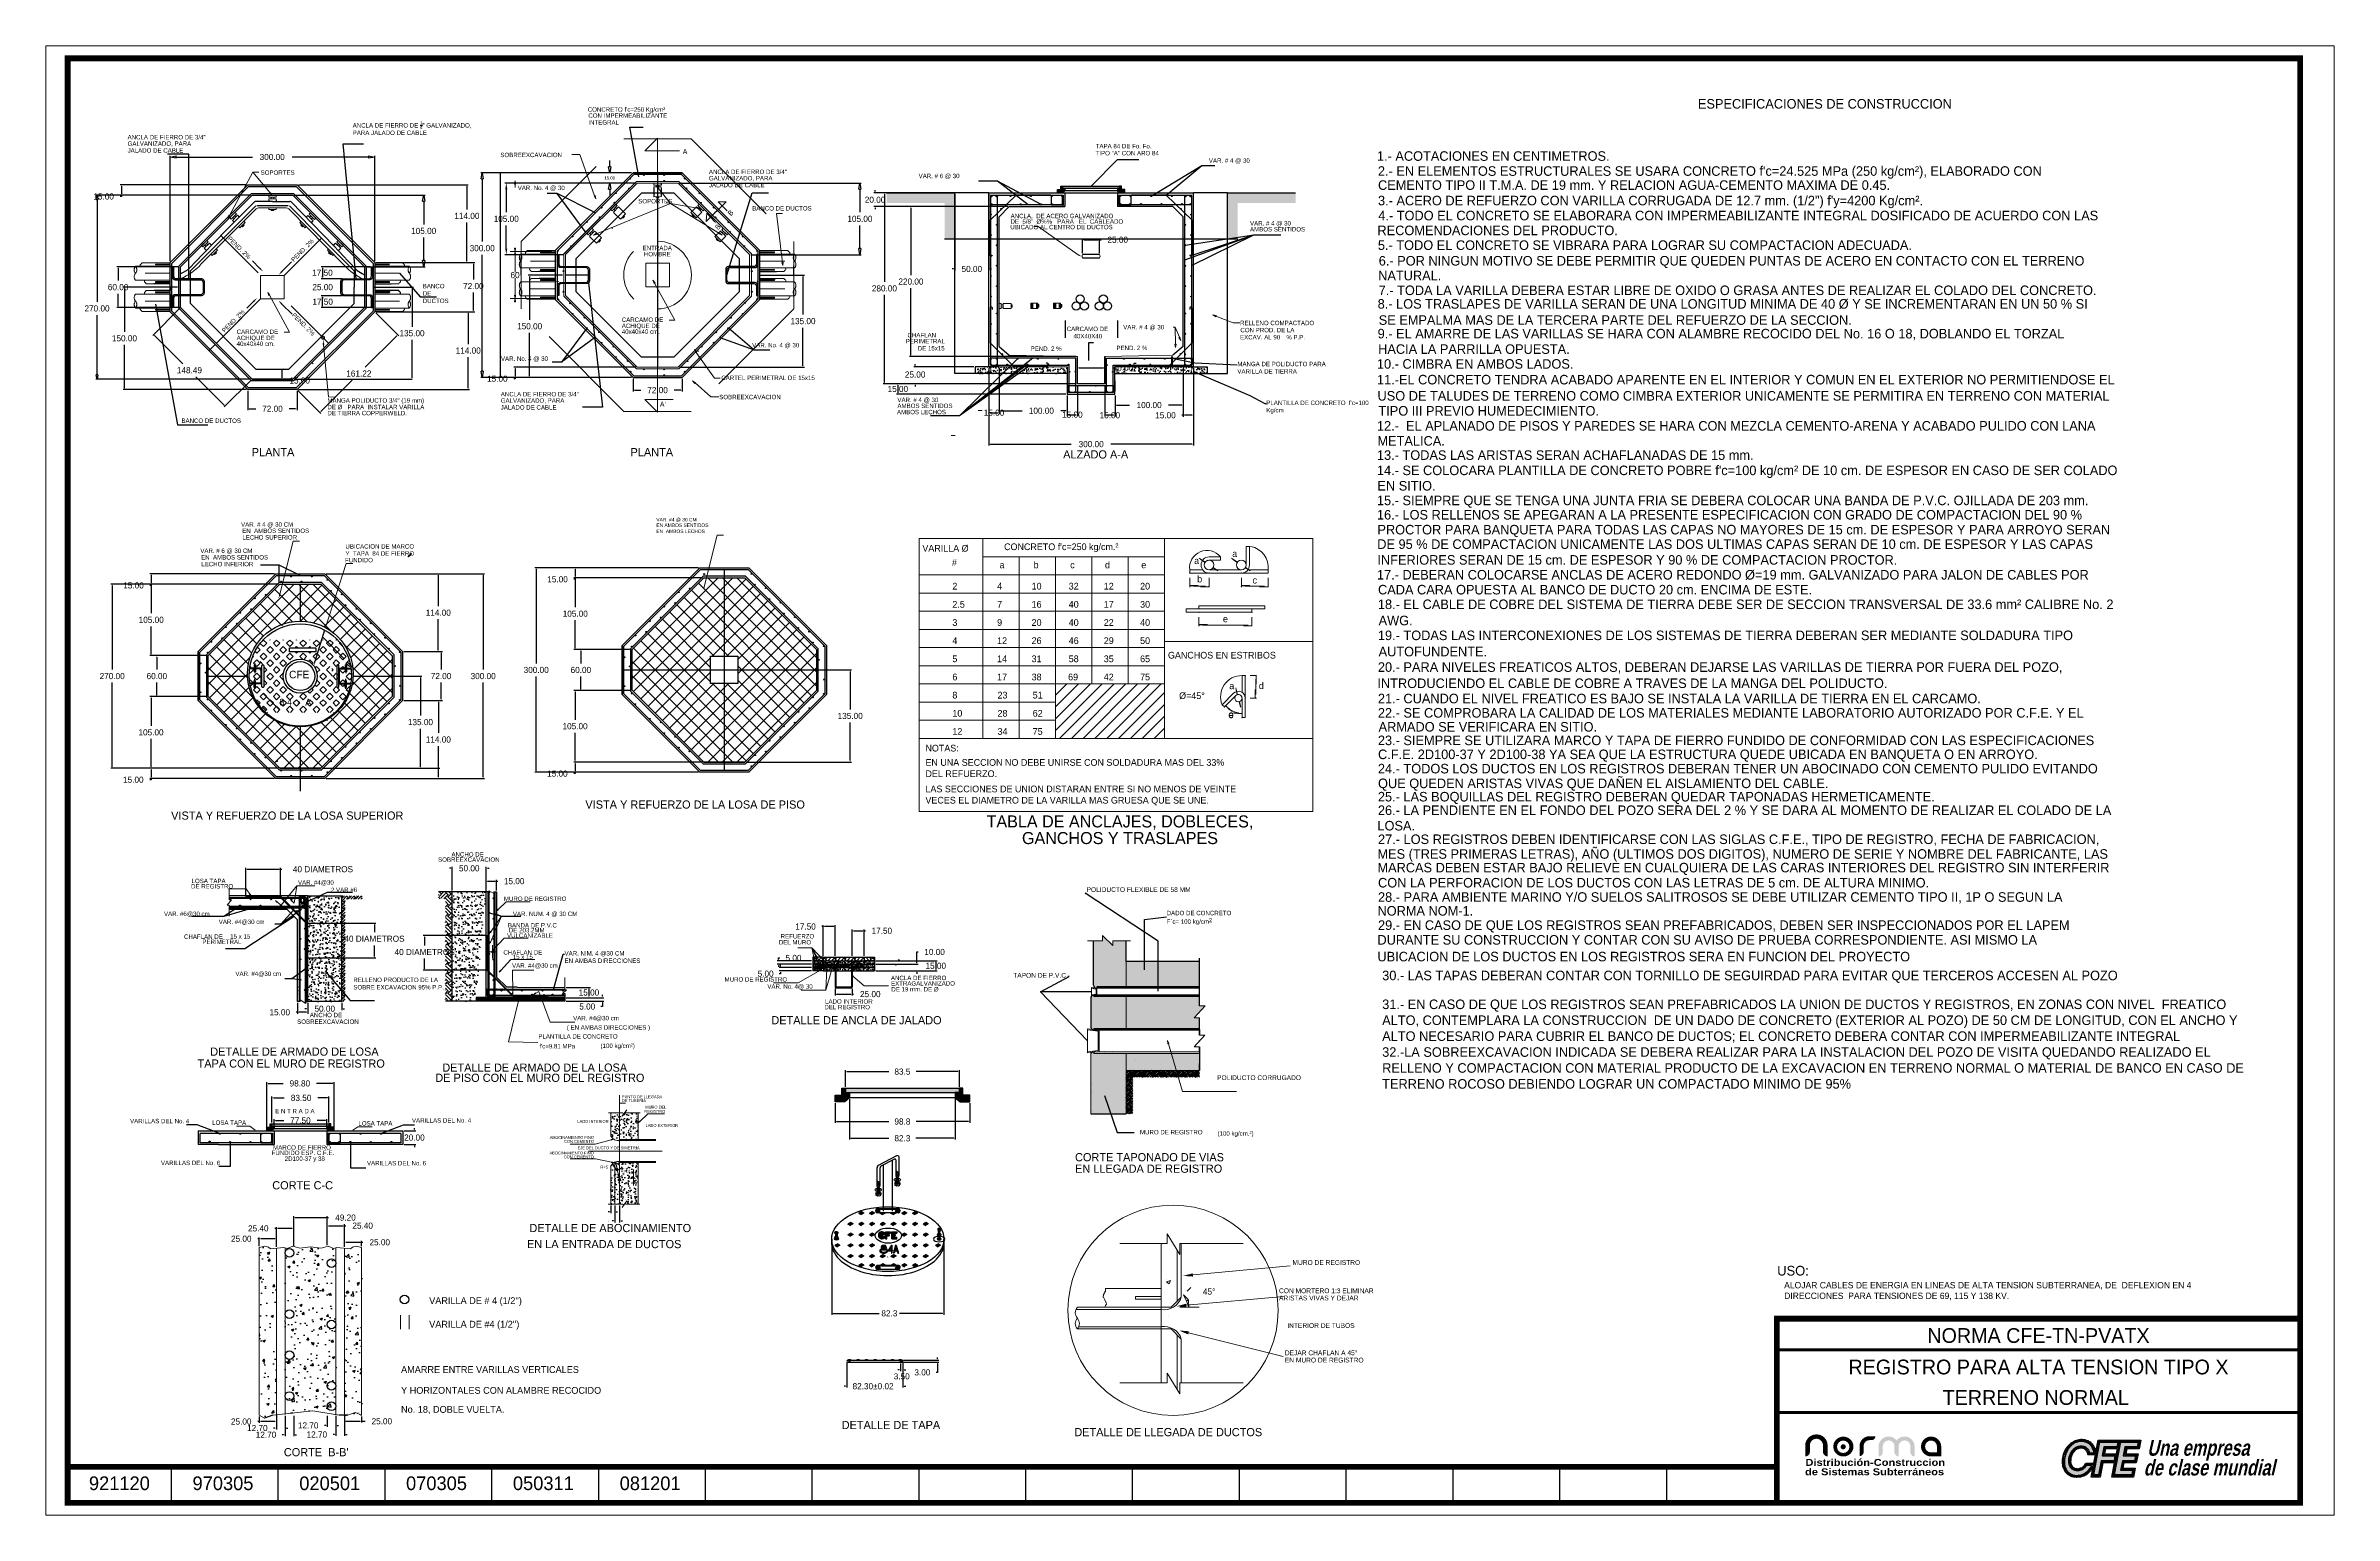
# Paper-space layout 'Layout1' of a CAD drawing. Header units: centimetres. Extents: x 0 to 426, y 0 to 273.
# The model-space entities are those that its viewports show. They can reach past a viewport. Long polylines and large blocks are cut down to what shows.
import ezdxf
from ezdxf.enums import TextEntityAlignment as Align

# ---------------------------------------------------------------- set-up
doc = ezdxf.new("R2010")
doc.units = ezdxf.units.CM
doc.header["$LTSCALE"] = 10
doc.header["$MEASUREMENT"] = 0
for name, pattern in [('DASHDOT', [1, 0.5, -0.25, 0, -0.25]), ('DASHDOT2', [0.5, 0.25, -0.125, 0, -0.125]), ('DASHED', [0.75, 0.5, -0.25]), ('DASHED2', [0.375, 0.25, -0.125]), ('HIDDEN', [0.375, 0.25, -0.125]), ('HIDDEN2', [0.1875, 0.125, -0.0625])]:
    doc.linetypes.add(name, pattern=pattern)
doc.layers.get('0').update_dxf_attribs({"linetype": 'CONTINUOUS'})
doc.layers.get('DEFPOINTS').update_dxf_attribs({"color": 2, "linetype": 'CONTINUOUS'})
for name, color, linetype in [('acero', 7, 'CONTINUOUS'), ('CABLES Y VARILLAS', 7, 'CONTINUOUS'), ('CONCRETO', 7, 'CONTINUOUS'), ('DIM', 7, 'CONTINUOUS'), ('Ductos', 30, 'CONTINUOUS'), ('EJES', 7, 'DASHDOT'), ('HATCH', 7, 'CONTINUOUS'), ('HERRAJE', 13, 'CONTINUOUS'), ('IND', 7, 'CONTINUOUS'), ('LAYER_1', 160, 'CONTINUOUS'), ('MARCO', 7, 'CONTINUOUS'), ('MUROS', 3, 'CONTINUOUS'), ('PUNTEADA', 7, 'DASHED'), ('REGISTRO', 1, 'CONTINUOUS'), ('TAPA', 120, 'CONTINUOUS'), ('TEXTOS', 7, 'CONTINUOUS'), ('TIERRA', 34, 'CONTINUOUS'), ('TIT', 5, 'CONTINUOUS'), ('TUBO', 4, 'CONTINUOUS'), ('VARILLAS', 30, 'CONTINUOUS')]:
    doc.layers.add(name, color=color, linetype=linetype)
doc.layers.add('LOGO', color=7, linetype='CONTINUOUS', true_color=0x00a160)
doc.styles.get("Standard").update_dxf_attribs({"font": ''})
doc.styles.add('Zurich', font='')
doc.styles.get('Standard').set_extended_font_data('Zurich Ex BT')
doc.styles.get('Zurich').set_extended_font_data('Zurich Ex BT')
doc.dimstyles.get("Standard").update_dxf_attribs({"dimtxt": 9, "dimasz": 2, "dimexe": 2, "dimexo": 2, "dimgap": 5, "dimtad": 0, "dimtih": 1, "dimtoh": 1, "dimzin": 0, "dimdsep": 46, "dimtxsty": 'Standard', "dimcen": 0.09, "dimclrt": 256, "dimadec": 0, "dimazin": 0, "dimtfac": 1, "dimtofl": 0, "dimtmove": 0, "dimatfit": 3, "dimfxl": 0, "dimtolj": 1, "dimtzin": 0, "dimarcsym": 0})
pattern_1 = [(50, (15083.596, 252.169), (10.758903, -0.941282), [1.125, -12.375]), (355, (15083.596, 252.169), (-2.08127, 11.28288), [0.9, -9.9]), (100.4514, (15084.492, 252.091), (8.67764, 10.341593), [0.9561, -10.51713]), (46.1842, (15083.596, 255.169), (16.00862, -2.482785), [1.6875, -18.5625]), (96.6356, (15084.93, 254.962), (14.01994, 14.61177), [1.43415, -15.7757]), (351.1842, (15083.596, 255.169), (14.01993, 14.61178), [1.35, -14.85]), (21, (15085.096, 254.419), (8.953606, -6.039283), [1.125, -12.375]), (326, (15085.096, 254.419), (3.64973, 10.87725), [0.9, -9.9]), (71.4514, (15085.842, 253.916), (12.60334, 4.83796), [0.9561, -10.51713]), (37.5, (15083.5956, 252.169), (0.182398, 4.993408), [0, -9.78, 0, -10.05, 0, -9.9375]), (7.5, (15083.5956, 252.169), (3.946043, 5.916176), [0, -5.73, 0, -9.555, 0, -3.7875]), (327.5, (15080.2506, 252.169), (8.0073365, -0.338323), [0, -3.75, 0, -11.7, 0, -15.525]), (317.5, (15078.7506, 252.169), (8.747793, 1.501575), [0, -4.875, 0, -7.77, 0, -11.025])]
pattern_2 = [(130, (17101.721, 252.169), (-10.758903, -0.941282), [1.125, -12.375]), (185, (17101.721, 252.169), (2.08127, 11.28288), [0.9, -9.9]), (79.5486, (17100.825, 252.091), (-8.67764, 10.341593), [0.9561, -10.51713]), (133.8158, (17101.721, 255.169), (-16.00862, -2.482785), [1.6875, -18.5625]), (83.3644, (17100.387, 254.962), (-14.01994, 14.61177), [1.43415, -15.7757]), (188.8158, (17101.721, 255.169), (-14.01993, 14.61178), [1.35, -14.85]), (159, (17100.221, 254.419), (-8.953606, -6.039283), [1.125, -12.375]), (214, (17100.221, 254.419), (-3.64973, 10.87725), [0.9, -9.9]), (108.5486, (17099.475, 253.916), (-12.60334, 4.83796), [0.9561, -10.51713]), (142.5, (17101.7213, 252.169), (-0.182398, 4.993408), [0, -9.78, 0, -10.05, 0, -9.9375]), (172.5, (17101.7213, 252.169), (-3.946043, 5.916176), [0, -5.73, 0, -9.555, 0, -3.7875]), (212.5, (17105.0663, 252.169), (-8.0073365, -0.338323), [0, -3.75, 0, -11.7, 0, -15.525]), (222.5, (17106.566, 252.169), (-8.747793, 1.501575), [0, -4.875, 0, -7.77, 0, -11.025])]
pattern_3 = [(45, (15365.9756, -1388.249), (-0.8838835, 0.8838835), []), (45, (15365.9756, -1387.624), (-0.8838835, 0.8838835), [])]
pattern_4 = [(45, (14206.3555, -2763.6573), (-0.8838835, 0.8838835), []), (45, (14206.3555, -2763.0323), (-0.8838835, 0.8838835), [])]
pattern_5 = [(45, (14362.514, -2863.6035), (-1.767767, 1.767767), []), (45, (14362.514, -2862.3535), (-1.767767, 1.767767), [])]
pattern_6 = [(45, (14109.106, -2853.141), (-2.65165, 2.65165), []), (45, (14109.9898, -2853.141), (-2.65165, 2.65165), []), (45, (14110.8737, -2853.141), (-2.65165, 2.65165), []), (45, (14111.7576, -2853.141), (-2.65165, 2.65165), [])]
pattern_7 = [(45, (14109.106, -2853.1409), (-1.3258252, 1.3258252), []), (45, (14109.9898, -2853.1409), (-1.3258252, 1.3258252), [])]
pattern_8 = [(45, (14032.746, -3122.8625), (-1.3258252, 1.3258252), []), (45, (14033.6299, -3122.8625), (-1.3258252, 1.3258252), [])]
pattern_9 = [(45, (10194.218, -3222.807), (9e-16, 14.142136), [10, -10]), (45, (10191.566, -3220.155), (9e-16, 14.142136), [10, -10]), (45, (10188.914, -3217.504), (9e-16, 14.142136), [10, -10]), (135, (10188.914, -3215.736), (-14.142136, 2e-15), [10, -10]), (135, (10191.566, -3213.084), (-14.142136, 2e-15), [10, -10]), (135, (10194.218, -3210.433), (-14.142136, 2e-15), [10, -10])]

psp = doc.layouts.get("Layout1")

msp = doc.modelspace()

# ---------------------------------------------------------------- texts
msp.add_text("CONCRETO f'c=250 kg/cm.²", height=9.81437).set_placement((15964.996, -1769.816))
at = {"lineweight": 5, "style": 'Zurich'}
msp.add_text('CFE', height=11.1467, dxfattribs=at).set_placement((14916.39, -1957.863))
at = {"linetype": 'Continuous', "lineweight": 5, "style": 'Zurich'}
msp.add_text('8 4  -  A', height=10, dxfattribs=at).set_placement((14902.169, -1997.863))
at = {"style": 'Zurich'}
for s, p in [('PLANTILLA DE CONCRETO', (15281.98, -2486.238)), ("f'c=9.81 MPa", (15283.409, -2500.559)), ('(100 kg/cm²)', (15373.158, -2499.961))]:
    msp.add_text(s, height=6.5, dxfattribs=at).set_placement(p)
at = {"lineweight": 5, "style": 'Zurich'}
for s, height, p in [('MURO DE REGISTRO', 7.03536, (16388.012, -2814.653)), ('CON MORTERO 1:3 ELIMINAR', 7.03536, (16368.254, -2856.074)), ('ARISTAS VIVAS Y DEJAR', 7.03536, (16368.254, -2866.682)), ('INTERIOR DE TUBOS', 7.03536, (16380.369, -2907.101)), ('DEJAR CHAFLAN A 45°', 7.03536, (16376.764, -2947.114)), ('EN MURO DE REGISTRO', 7.03536, (16376.764, -2957.721)), ('DETALLE DE LLEGADA DE DUCTOS', 12, (16068.012, -3063.356))]:
    msp.add_text(s, height=height, dxfattribs=at).set_placement(p, align=Align.MIDDLE_LEFT)
at = {"layer": 'acero', "insert": (15320.374, -2357.882), "char_height": 6.5, "width": 185.18451, "attachment_point": 1}
msp.add_mtext('\\A1;VAR. NIM. 4 @30 CM \\PEN AMBAS DIRECCIONES', dxfattribs=at)
at = {"layer": 'CABLES Y VARILLAS'}
for s, p in [('1.- ACOTACIONES EN CENTIMETROS.', (16511.87, -1198.848)), ("2.- EN ELEMENTOS ESTRUCTURALES SE USARA CONCRETO f'c=24.525 MPa (250 kg/cm²), ELABORADO CON ", (16513.268, -1220.838)), ('CEMENTO TIPO II T.M.A. DE 19 mm. Y RELACION AGUA-CEMENTO MAXIMA DE 0.45.', (16513.46, -1241.446)), ('3.- ACERO DE REFUERZO CON VARILLA CORRUGADA DE 12.7 mm. (1/2") f\'y=4200 Kg/cm².', (16513.445, -1264.141)), ('4.- TODO EL CONCRETO SE ELABORARA CON IMPERMEABILIZANTE INTEGRAL DOSIFICADO DE ACUERDO CON LAS ', (16513.845, -1286.131)), ('RECOMENDACIONES DEL PRODUCTO.', (16512.602, -1307.9)), ('5.- TODO EL CONCRETO SE VIBRARA PARA LOGRAR SU COMPACTACION ADECUADA.', (16513.253, -1329.547)), ('6.- POR NINGUN MOTIVO SE DEBE PERMITIR QUE QUEDEN PUNTAS DE ACERO EN CONTACTO CON EL TERRENO ', (16514.509, -1352.454)), ('NATURAL.', (16513.695, -1374.11)), ('8.- LOS TRASLAPES DE VARILLA SERAN DE UNA LONGITUD MINIMA DE 40 Ø Y SE INCREMENTARAN EN UN 50 % SI ', (16512.918, -1415.651)), ('7.- TODA LA VARILLA DEBERA ESTAR LIBRE DE OXIDO O GRASA ANTES DE REALIZAR EL COLADO DEL CONCRETO.', (16514.39, -1395.757)), ('SE EMPALMA MAS DE LA TERCERA PARTE DEL REFUERZO DE LA SECCION.', (16514.464, -1439.402)), ('9.- EL AMARRE DE LAS VARILLAS SE HARA CON ALAMBRE RECOCIDO DEL No. 16 O 18, DOBLANDO EL TORZAL ', (16512.918, -1459.296)), ('HACIA LA PARRILLA OPUESTA.', (16513.65, -1481.999)), ('10.- CIMBRA EN AMBOS LADOS.', (16511.87, -1503.761)), ('11.-EL CONCRETO TENDRA ACABADO APARENTE EN EL INTERIOR Y COMUN EN EL EXTERIOR NO PERMITIENDOSE EL ', (16511.87, -1526.799)), ('USO DE TALUDES DE TERRENO COMO CIMBRA EXTERIOR UNICAMENTE SE PERMITIRA EN TERRENO CON MATERIAL ', (16512.705, -1550.55)), ('TIPO III PREVIO HUMEDECIMIENTO.', (16514.052, -1572.548)), ('12.-  EL APLANADO DE PISOS Y PAREDES SE HARA CON MEZCLA CEMENTO-ARENA Y ACABADO PULIDO CON LANA ', (16511.87, -1594.538)), ('METALICA.', (16512.617, -1616.575)), ('13.- TODAS LAS ARISTAS SERAN ACHAFLANADAS DE 15 mm.', (16511.87, -1637.465)), ("14.- SE COLOCARA PLANTILLA DE CONCRETO POBRE f'c=100 kg/cm² DE 10 cm. DE ESPESOR EN CASO DE SER COLADO ", (16511.87, -1659.831)), ('EN SITIO.', (16512.602, -1682.424)), ('15.- SIEMPRE QUE SE TENGA UNA JUNTA FRIA SE DEBERA COLOCAR UNA BANDA DE P.V.C. OJILLADA DE 203 mm.', (16511.87, -1703.899)), ('16.- LOS RELLENOS SE APEGARAN A LA PRESENTE ESPECIFICACION CON GRADO DE COMPACTACION DEL 90 % ', (16511.87, -1724.952)), ('PROCTOR PARA BANQUETA PARA TODAS LAS CAPAS NO MAYORES DE 15 cm. DE ESPESOR Y PARA ARROYO SERAN ', (16512.602, -1746.798)), ('DE 95 % DE COMPACTACION UNICAMENTE LAS DOS ULTIMAS CAPAS SERAN DE 10 cm. DE ESPESOR Y LAS CAPAS ', (16512.313, -1768.034)), ('INFERIORES SERAN DE 15 cm. DE ESPESOR Y 90 % DE COMPACTACION PROCTOR.', (16512.55, -1791.156)), ('17.- DEBERAN COLOCARSE ANCLAS DE ACERO REDONDO Ø=19 mm. GALVANIZADO PARA JALON DE CABLES POR ', (16511.87, -1812.956)), ('CADA CARA OPUESTA AL BANCO DE DUCTO 20 cm. ENCIMA DE ESTE.', (16513.46, -1834.801)), ('18.- EL CABLE DE COBRE DEL SISTEMA DE TIERRA DEBE SER DE SECCION TRANSVERSAL DE 33.6 mm² CALIBRE No. 2 ', (16513.268, -1856.269)), ('AWG.', (16514.311, -1880.02)), ('AUTOFUNDENTE.', (16514.311, -1925.571)), ('19.- TODAS LAS INTERCONEXIONES DE LOS SISTEMAS DE TIERRA DEBERAN SER MEDIANTE SOLDADURA TIPO ', (16513.268, -1901.82)), ('20.- PARA NIVELES FREATICOS ALTOS, DEBERAN DEJARSE LAS VARILLAS DE TIERRA POR FUERA DEL POZO, ', (16513.268, -1948.323)), ('INTRODUCIENDO EL CABLE DE COBRE A TRAVES DE LA MANGA DEL POLIDUCTO.', (16512.55, -1972.074)), ('21.- CUANDO EL NIVEL FREATICO ES BAJO SE INSTALA LA VARILLA DE TIERRA EN EL CARCAMO.', (16513.268, -1994.465)), ('22.- SE COMPROBARA LA CALIDAD DE LOS MATERIALES MEDIANTE LABORATORIO AUTORIZADO POR C.F.E. Y EL ', (16513.268, -2015.445)), ('23.- SIEMPRE SE UTILIZARA MARCO Y TAPA DE FIERRO FUNDIDO DE CONFORMIDAD CON LAS ESPECIFICACIONES ', (16513.268, -2055.832)), ('ARMADO SE VERIFICARA EN SITIO.', (16514.311, -2035.938)), ('C.F.E. 2D100-37 Y 2D100-38 YA SEA QUE LA ESTRUCTURA QUEDE UBICADA EN BANQUETA O EN ARROYO.', (16513.46, -2076.325)), ('24.- TODOS LOS DUCTOS EN LOS REGISTROS DEBERAN TENER UN ABOCINADO CON CEMENTO PULIDO EVITANDO ', (16513.268, -2097.305)), ('QUE QUEDEN ARISTAS VIVAS QUE DAÑEN EL AISLAMIENTO DEL CABLE.', (16513.475, -2118.884)), ('25.- LAS BOQUILLAS DEL REGISTRO DEBERAN QUEDAR TAPONADAS HERMETICAMENTE.', (16513.268, -2138.436)), ('26.- LA PENDIENTE EN EL FONDO DEL POZO SERA DEL 2 % Y SE DARA AL MOMENTO DE REALIZAR EL COLADO DE LA ', (16513.268, -2158.33)), ('LOSA.', (16512.602, -2180.995)), ('MES (TRES PRIMERAS LETRAS), AÑO (ULTIMOS DOS DIGITOS), NUMERO DE SERIE Y NOMBRE DEL FABRICANTE, LAS ', (16512.617, -2222.468)), ('27.- LOS REGISTROS DEBEN IDENTIFICARSE CON LAS SIGLAS C.F.E., TIPO DE REGISTRO, FECHA DE FABRICACION, ', (16513.445, -2200.889)), ('MARCAS DEBEN ESTAR BAJO RELIEVE EN CUALQUIERA DE LAS CARAS INTERIORES DEL REGISTRO SIN INTERFERIR ', (16512.617, -2242.447)), ('28.- PARA AMBIENTE MARINO Y/O SUELOS SALITROSOS SE DEBE UTILIZAR CEMENTO TIPO II, 1P O SEGUN LA ', (16513.445, -2285.578)), ('CON LA PERFORACION DE LOS DUCTOS CON LAS LETRAS DE 5 cm. DE ALTURA MINIMO.', (16513.46, -2264.598)), ('NORMA NOM-1.', (16512.646, -2305.842)), ('29.- EN CASO DE QUE LOS REGISTROS SEAN PREFABRICADOS, DEBEN SER INSPECCIONADOS POR EL LAPEM ', (16513.445, -2326.823)), ('DURANTE SU CONSTRUCCION Y CONTAR CON SU AVISO DE PRUEBA CORRESPONDIENTE. ASI MISMO LA  ', (16512.602, -2348.402)), ('UBICACION DE LOS DUCTOS EN LOS REGISTROS SERA EN FUNCION DEL PROYECTO ', (16512.602, -2372.935))]:
    msp.add_text(s, height=14, dxfattribs=at).set_placement(p)
at = {"layer": 'DIM', "linetype": 'Continuous', "lineweight": 5, "insert": (15247.797, -1366.486), "char_height": 9, "attachment_point": 5}
msp.add_mtext('\\A1;60', dxfattribs=at)
at = {"layer": 'DIM', "lineweight": 5, "insert": (16265.766, -2857.264), "char_height": 9, "attachment_point": 5}
msp.add_mtext('\\A1;45°', dxfattribs=at)
at = {"layer": 'IND', "linetype": 'Continuous', "lineweight": 5}
for s, height, p in [('VARILLA %%C', 9.81437, (15845.164, -1771.98)), ('#', 9.814, (15888.495, -1793.097)), ('a', 9.814, (15958.279, -1796.381)), ('b', 9.814, (16008.3, -1796.381)), ('c', 9.814, (16062.018, -1796.381)), ('d', 9.814, (16112.964, -1796.381)), ('e', 9.814, (16166.241, -1796.381)), ('2', 9.814, (15889.174, -1827.601)), ('2.5', 9.8144, (15889.174, -1854.239)), ('4', 9.814, (15954.81, -1827.601)), ('7', 9.814, (15954.81, -1854.239)), ('10', 9.8144, (16005.374, -1827.601)), ('16', 9.8144, (16005.374, -1854.239)), ('40', 9.8144, (16059.813, -1854.239)), ('32', 9.8144, (16059.813, -1827.601)), ('12', 9.8144, (16111.243, -1827.601)), ('17', 9.8144, (16111.243, -1854.239)), ('30', 9.8144, (16164.52, -1854.239)), ('20', 9.8144, (16164.52, -1827.601)), ('3', 9.814, (15889.174, -1880.878)), ('9', 9.814, (15954.81, -1880.878)), ('20', 9.8144, (16005.374, -1880.878)), ('40', 9.8144, (16059.813, -1880.878)), ('22', 9.8144, (16111.243, -1880.878)), ('40', 9.8144, (16164.52, -1880.878)), ('4', 9.814, (15889.174, -1907.517)), ('12', 9.8144, (15954.81, -1907.517)), ('26', 9.8144, (16005.374, -1907.517)), ('46', 9.8144, (16059.813, -1907.517)), ('29', 9.8144, (16111.243, -1907.517)), ('50', 9.8144, (16164.52, -1907.517)), ('5', 9.814, (15889.174, -1934.155)), ('14', 9.8144, (15954.81, -1934.155)), ('31', 9.8144, (16005.374, -1934.155)), ('58', 9.8144, (16059.813, -1934.155)), ('35', 9.8144, (16111.243, -1934.155)), ('65', 9.8144, (16164.52, -1934.155)), ('GANCHOS EN ESTRIBOS', 9.81437, (16205.359, -1928.826)), ('8', 9.814, (15889.174, -1987.433)), ('6', 9.814, (15889.174, -1960.794)), ('17', 9.8144, (15954.81, -1960.794)), ('23', 9.8144, (15955.375, -1987.433)), ('38', 9.8144, (16005.374, -1960.794)), ('51', 9.8144, (16006.965, -1987.433)), ('69', 9.8144, (16058.934, -1960.794)), ('42', 9.8144, (16111.243, -1960.794)), ('75', 9.8144, (16164.52, -1960.794)), ('10', 9.8144, (15889.174, -2014.071)), ('28', 9.8144, (15955.375, -2014.071)), ('62', 9.8144, (16006.965, -2014.071)), ('12', 9.8144, (15889.174, -2040.71)), ('34', 9.8144, (15955.375, -2040.71)), ('75', 9.8144, (16006.965, -2040.71)), ('NOTAS:', 9.8144, (15849.68, -2065.133)), ('EN UNA SECCION NO DEBE UNIRSE CON SOLDADURA MAS DEL 33%', 9.81437, (15849.68, -2086.128)), ('DEL REFUERZO.', 9.81437, (15849.68, -2102.656)), ('VECES EL DIAMETRO DE LA VARILLA MAS GRUESA QUE SE UNE.', 9.81437, (15849.68, -2141.498)), ('LAS SECCIONES DE UNION DISTARAN ENTRE SI NO MENOS DE VEINTE', 9.81437, (15849.68, -2124.97))]:
    msp.add_text(s, height=height, dxfattribs=at).set_placement(p)
at = {"layer": 'IND', "linetype": 'ByBlock', "lineweight": 5}
for s, p in [('a', (16303.193, -1774.894)), ('a', (16247.377, -1785.195)), ('b', (16251.873, -1812.136)), ('c', (16332.709, -1813.894)), ('a', (16298.936, -1968.802)), ('d', (16342.277, -1968.702))]:
    msp.add_text(s, height=9.814, dxfattribs=at).set_placement(p, align=Align.MIDDLE_CENTER)
msp.add_text('e', height=9.814, dxfattribs=at).set_placement((16289.658, -1870.797), align=Align.MIDDLE)
at = {"layer": 'IND', "lineweight": 5}
msp.add_text('%%c=45%%d', height=9.8144, dxfattribs=at).set_placement((16221.712, -1988.255))
at = {"layer": 'TEXTOS', "lineweight": 5}
for s, p in [("CONCRETO f'c=250 Kg/cm²", (15354.385, -1123.615)), ('CON IMPERMEABILIZANTE', (15355.29, -1132.481)), ('INTEGRAL', (15355.29, -1142.52)), ('ANCLA DE FIERRO DE 3/4"', (14679.514, -1164.23)), ('GALVANIZADO, PARA', (14679.514, -1173.588)), ('JALADO DE CABLE', (14679.514, -1183.63)), ('SOBREEXCAVACION', (15226.309, -1190.223)), ('SOPORTES', (14874.656, -1216.138)), ('ANCLA DE FIERRO DE 3/4"', (15532.129, -1215.012)), ('JALADO DE CABLE', (15532.129, -1234.413)), ('GALVANIZADO, PARA', (15532.129, -1224.371)), ('SOPORTES', (15428.475, -1258.03)), ('BANCO DE DUCTOS ', (15595.587, -1268.481)), ('ANCLA DE FIERRO DE 3/4"', (15226.836, -1541.047)), ('SOBREEXCAVACION', (15547.224, -1545.288)), ('BANCO DE DUCTOS ', (14758.492, -1580.007)), ('JALADO DE CABLE', (15226.836, -1560.447)), ('GALVANIZADO, PARA', (15226.836, -1550.405))]:
    msp.add_text(s, height=6.5, dxfattribs=at).set_placement(p, align=Align.MIDDLE_LEFT)
at = {"layer": 'TEXTOS'}
for s, height, p in [('ESPECIFICACIONES DE CONSTRUCCION', 14, (16982.632, -1122.235)), (' CARCAMO DE', 6.5, (16054.408, -1448.627)), ('VAR. # 4 @ 30', 6.5, (16139.742, -1446.088)), ('RELLENO COMPACTADO', 6.5, (16311.106, -1439.902)), ('PERIMETRAL', 6.5, (15820.852, -1466.65)), ('CHAFLAN', 6.5, (15823.373, -1457.809)), ('DE 15x15', 6.5, (15838.413, -1477.003)), ('40X40X40', 6.5, (16066.918, -1459.221)), ('EXCAV. AL 90', 6.5, (16311.106, -1460.81)), ('CON PROD. DE LA', 6.5, (16311.594, -1450.356)), ('% P.P.', 6.5, (16378.917, -1460.81)), ('(100 kg/cm.²)', 6.5, (16278.052, -2628.572))]:
    msp.add_text(s, height=height, dxfattribs=at).set_placement(p)
at = {"layer": 'TEXTOS', "linetype": 'Continuous', "lineweight": 5}
for s, height, p in [('TAPA 84 DE Fo. Fo.', 6.5, (16099.42, -1180.498)), ('TIPO "A" CON ARO 84', 6.5, (16099.263, -1190.842)), ('VAR. # 4 @ 30', 6.5, (16265.366, -1201.786)), ('VAR. No. 4 @ 30', 6.5, (15251.713, -1241.774)), ('VAR. # 6 @ 30', 6.5, (15839.705, -1224.303)), ('ANCLA,  DE ACERO GALVANIZADO', 6.5, (15974.628, -1282.979)), ('UBICADO AL CENTRO DE DUCTOS', 6.5, (15974.194, -1299.263)), ('DE  5/8"  %%C%%%%%%   PARA   EL  CABLEADO', 6.5, (15974.434, -1291.098)), ('AMBOS SENTIDOS', 6.5, (16325.715, -1302.467)), ('VAR. # 4 @ 30', 6.5, (16325.715, -1293.749)), ('ACHIQUE DE', 6.5, (15404.345, -1444.115)), ('CARCAMO DE', 6.5, (15404.345, -1435.113)), ('ACHIQUE DE', 6.5, (14839.494, -1461.813)), ('40x40x40 cm.', 6.5, (14839.494, -1470.342)), ('CARCAMO DE', 6.5, (14839.494, -1452.811)), ('40x40x40 cm.', 6.5, (15404.345, -1452.644)), ('VAR. No. 4 @ 30', 6.5, (15595.59, -1472.443)), ('PEND. 2 %', 6.5, (16004.007, -1477.536)), ('PEND. 2 %', 6.5, (16129.801, -1476.507)), ('VAR. No. 4 @ 30', 6.5, (15227.091, -1492.223)), ('CARTEL PERIMETRAL DE 15x15', 6.5, (15550.226, -1520.407)), ('MANGA POLIDUCTO 3/4" (19 mm) ', 6.5, (14972.569, -1553.597)), ('DE %%C   PARA  INSTALAR VARILLA ', 6.5, (14972.569, -1563.222)), ('DE TIERRA COPPERWELD.', 6.5, (14972.569, -1572.106)), ('AMBOS LECHOS', 6.5, (15807.874, -1570.572)), ('AMBOS SENTIDOS', 6.5, (15808.559, -1561.446)), ('VAR. # 4 @ 30', 6.5, (15808.559, -1552.728)), ('VAR. # 4 @ 30 CM', 6.5, (14845.921, -1735.379)), ('EN  AMBOS SENTIDOS', 6.5, (14847.577, -1744.671)), ('VAR. #4 @ 30 CM', 5.19238, (15454.963, -1727.73)), ('EN AMBOS SENTIDOS', 5.19238, (15454.963, -1735.896)), ('EN  AMBOS LECHOS', 5.19238, (15454.963, -1744.84)), ('VAR. # 6 @ 30 CM', 6.5, (14786.158, -1773.972)), ('EN  AMBOS SENTIDOS', 6.5, (14787.359, -1783.591)), ('LECHO SUPERIOR ', 6.5, (14847.846, -1754.355)), ('Y  TAPA  84 DE FIERRO', 6.5, (14999.043, -1778.046)), ('UBICACION DE MARCO ', 6.5, (14999.043, -1767.604)), ('LECHO INFERIOR', 6.5, (14787.628, -1793.542)), ('FUNDIDO', 6.5, (14998.459, -1787.694))]:
    msp.add_text(s, height=height, dxfattribs=at).set_placement(p)
at = {"layer": 'TEXTOS', "lineweight": 5}
for s, height, p in [('A', 7.359, (15493.738, -1188.964, -41.526)), ("A'", 7.3588, (15460.222, -1559.505)), ('PLANTA', 12, (14861.663, -1632.14)), ('PLANTA', 12, (15417.126, -1632.14)), ('ALZADO A-A', 12, (16051.684, -1635.434)), ('VISTA Y REFUERZO DE LA LOSA DE PISO', 12, (15350.951, -2148.946)), ('VISTA Y REFUERZO DE LA LOSA SUPERIOR', 12, (14743.395, -2165.172)), ('DE REGISTRO', 6.5, (14772.594, -2266.084)), ('LOSA TAPA', 6.5, (14773.378, -2258.254)), ('VAR. #4@30', 6.5, (14929.396, -2260.531)), ('VAR. #6@30 cm', 6.5, (14732.907, -2306.438)), ('VAR. #4@30 cm', 6.5, (14813.26, -2318.173)), ('DEL MURO', 6.5, (15634.618, -2348.151)), ('REFUERZO', 6.5, (15637.25, -2339.385)), ('VAR. #4@30 cm', 6.5, (15243.402, -2382.378)), ('VAR. #4@30 cm', 6.5, (14837.657, -2394.356)), ('MURO DE REGISTRO', 6.5, (15555.069, -2402.645)), ('VAR. No. 4@ 30', 6.5, (15617.787, -2413.022)), ('ANCLA DE FIERRO ', 6.5, (15799.082, -2400.51)), ('EXTRAGALVANIZADO', 6.5, (15799.218, -2408.538)), ('DE 19 mm. DE %%C', 6.5, (15799.627, -2417.111)), ('( EN AMBAS DIRECCIONES )', 6.5, (15323.629, -2473.102)), ('VAR. #4@30 cm', 6.5, (15332.991, -2459.389)), ('DE PISO CON EL MURO DEL REGISTRO', 12, (15130.807, -2549.684)), ('DETALLE DE ARMADO DE LA LOSA', 12, (15141.068, -2534.758)), ('PUNTO DE LLEGADA', 4.25071, (15404.483, -2573.612)), ('DE TUBERIA', 4.2507, (15404.483, -2579.281)), ('LOSA TAPA', 6.5, (14803.586, -2612.71)), ('E N T R A D A', 6.5, (14895.915, -2595.815)), ('LOSA TAPA', 6.5, (15018.068, -2613.764)), ('EJE DEL DUCTO Y DE SIMETRIA', 4.25071, (15339.41, -2648.53)), ('MURO DE REGISTRO', 6.5, (16164.327, -2626.682)), ('R=5', 4.2507, (15373.054, -2676.81)), ('R=14', 4.2507, (15402.447, -2682.578)), ('EN LA ENTRADA DE DUCTOS', 12, (15265.262, -2793.563)), ('DETALLE DE ABOCINAMIENTO', 12, (15268.825, -2770.048)), ("VARILLA DE # 4 (1/2'')", 10, (15121.857, -2875.555)), ("VARILLA DE #4 (1/2'')", 10, (15121.857, -2910.115)), ('AMARRE ENTRE VARILLAS VERTICALES', 10, (15080.623, -2976.575)), ('Y HORIZONTALES CON ALAMBRE RECOCIDO', 10, (15080.623, -3007.147)), ('No. 18, DOBLE VUELTA.', 10, (15080.623, -3035.06))]:
    msp.add_text(s, height=height, dxfattribs=at).set_placement(p)
for p in [(15564.155, -1280.196), (15545.284, -1300.838)]:
    msp.add_text('B', height=7.359, rotation=45, dxfattribs=at).set_placement(p)
at = {"layer": 'TEXTOS', "linetype": 'Continuous', "lineweight": 5}
for rotation, p in [(315.45946, (14825.711, -1313.649)), (45.45946, (14923.385, -1347.595)), (45.45946, (14821.845, -1451.356)), (315.45946, (14919.897, -1425.805))]:
    msp.add_text('PEND. 2%', height=6.5, rotation=rotation, dxfattribs=at).set_placement(p)
for s, p in [('ENTRADA', (15456.362, -1326.705)), ('HOMBRE', (15456.362, -1335.705))]:
    msp.add_text(s, height=6.5, dxfattribs=at).set_placement(p, align=Align.MIDDLE_CENTER)
at = {"layer": 'TEXTOS', "lineweight": 5}
for s, height, p in [('ANCHO DE ', 6.5, (15179.454, -2216.024)), ('            SOBREEXCAVACION           ', 6.5, (15178.814, -2223.693)), ('2 VAR #6', 6.5, (14996.977, -2268.108)), ('MURO DE REGISTRO', 6.5, (15277.291, -2281.124)), ('VAR. NUM. 4 @ 30 CM', 6.5, (15291.844, -2303.261)), ('CHAFLAN DE', 6.5, (14790.768, -2336.73)), ('PERIMETRAL', 6.5, (14817.895, -2344.305)), ('15 x 15', 6.5, (14844.676, -2336.331)), ('            VULCANIZABLE      ', 6.5, (15262.224, -2335.056)), ('            BANDA DE P.V.C           ', 6.5, (15272.014, -2320.022)), ('DE 203.2MM', 6.5, (15264.944, -2327.268)), ('CHAFLAN DE', 6.5, (15259.147, -2359.83)), ('15 x 15', 6.5, (15259.147, -2366.322)), ('ANCHO DE', 6.5, (14970.426, -2451.647)), ('DEL REGISTRO', 6.5, (15734.863, -2440.04)), ('LADO INTERIOR', 6.5, (15737.399, -2431.713)), ('SOBREEXCAVACION', 6.5, (14973.386, -2461.419)), ('TAPA CON EL MURO DE REGISTRO', 12, (14919.478, -2522.837)), ('DETALLE DE ARMADO DE LOSA', 12, (14924.194, -2505.294)), ('POLIDUCTO CORRUGADO', 7, (16338.974, -2543.55)), (' VARILLAS DEL No. 4', 6.5, (14725.286, -2607.156)), (' VARILLAS DEL No. 4', 6.5, (15138.749, -2606.22)), (' VARILLAS DEL No. 6', 6.5, (14770.582, -2668.532)), (' VARILLAS DEL No. 6', 6.5, (15072.791, -2668.909)), ('CORTE TAPONADO DE VIAS', 12, (16178.295, -2660.157)), ('EN LLEGADA DE REGISTRO', 12, (16177.08, -2676.991))]:
    msp.add_text(s, height=height, dxfattribs=at).set_placement(p, align=Align.MIDDLE_CENTER)
for s, height, p in [('DETALLE DE ANCLA DE JALADO', 12, (15748.537, -2465.277)), ('FUNDIDO ESP. C.F.E.', 6.5, (14936.685, -2657.032)), ('MARCO DE FIERRO', 6.5, (14935.327, -2649.221)), ('2D100-37 y 38', 6.5, (14939.402, -2665.522)), ('CORTE C-C', 12, (14936.252, -2707.359, -9.885)), ('DETALLE DE TAPA', 12, (15799.072, -3058.927)), ("CORTE  B-B'", 12, (14956.161, -3098.81))]:
    msp.add_text(s, height=height, dxfattribs=at).set_placement(p, align=Align.CENTER)
for s, height, p in [('LADO INTERIOR', 4.25071, (15384.889, -2609.891)), ('REGISTRO', 4.2507, (15468.076, -2595.051)), ('MURO DEL', 4.2507, (15469.738, -2588.829)), ('LADO EXTERIOR', 4.25071, (15486.843, -2615.824)), ('ABOCINAMIENTO FINO', 4.25071, (15363.601, -2633.327)), ('CON CEMENTO', 4.25071, (15363.601, -2639.191)), ('ABOCINAMIENTO FINO', 4.25071, (15363.177, -2656.104)), ('CON CEMENTO', 4.25071, (15363.177, -2661.844))]:
    msp.add_text(s, height=height, dxfattribs=at).set_placement(p, align=Align.RIGHT)
at = {"layer": 'TEXTOS'}
for s, height, p in [('NORMA CFE-TN-PVATX', 21.6203, (17482.093, -2932.497)), ('REGISTRO PARA ALTA TENSION TIPO X', 21.6203, (17482.093, -2978.672)), ('TERRENO NORMAL ', 21.6203, (17482.093, -3023.427)), ('081201', 20.0188, (15445.914, -3148.449))]:
    msp.add_text(s, height=height, dxfattribs=at).set_placement(p, align=Align.CENTER)
at = {"layer": 'TEXTOS', "attachment_point": 1}
for s, insert, char_height, width in [('\\A1;ANCLA DE FIERRO DE {\\H0.7x;\\S3/4;}" GALVANIZADO, PARA JALADO DE CABLE', (15009.674, -1141.378), 6.5, 180.05815), ('BANCO\\PDE DUCTOS', (15112.445, -1379.345), 6.5, 23.79761), ('\\A1;MANGA DE POLIDUCTO PARA VARILLA DE TIERRA', (16307.142, -1493.603), 6.5, 159.19603), ("\\A1;PLANTILLA DE CONCRETO  f'c=100 Kg/cm", (16349.614, -1550.507), 6.5, 157.91668), ('\\A1;POLIDUCTO FLEXIBLE DE 58 MM', (16086.069, -2264.177), 7, 483.84675), ('\\A1;DADO DE CONCRETO \\PF´c= 100 kg/cm{\\A0;\\H1.5385x;²}', (16203.468, -2298.818), 6.5, 240.70162), ('RELLENO PRODUCTO DE LA SOBRE EXCAVACION 95% P.P.', (15010.615, -2396.862), 6.5, 141.56755), ('30.- LAS TAPAS DEBERAN CONTAR CON TORNILLO DE SEGUIRDAD PARA EVITAR QUE TERCEROS ACCESEN AL POZO ', (16519.567, -2386.625), 14, 1278.43338), ('31.- EN CASO DE QUE LOS REGISTROS SEAN PREFABRICADOS LA UNION DE DUCTOS Y REGISTROS, EN ZONAS CON NIVEL  FREATICO ALTO, CONTEMPLARA LA CONSTRUCCION  DE UN DADO DE CONCRETO (EXTERIOR AL POZO) DE 50 CM DE LONGITUD, CON EL ANCHO Y ALTO NECESARIO PARA CUBRIR EL BANCO DE DUCTOS; EL CONCRETO DEBERA CONTAR CON IMPERMEABILIZANTE INTEGRAL \\P32.-LA SOBREEXCAVACION INDICADA SE DEBERA REALIZAR PARA LA INSTALACION DEL POZO DE VISITA QUEDANDO REALIZADO EL RELLENO Y COMPACTACION CON MATERIAL PRODUCTO DE LA EXCAVACION EN TERRENO NORMAL O MATERIAL DE BANCO EN CASO DE TERRENO ROCOSO DEBIENDO LOGRAR UN COMPACTADO MINIMO DE 95%', (16519.567, -2428.937), 14, 1278.43338), ('\\pl2.776;{\\H1.513x;USO:\\H0.6609x;\\P\\pl12.95;ALOJAR CABLES DE ENERGIA EN LINEAS DE ALTA TENSION SUBTERRANEA, DE  DEFLEXION EN 4 DIRECCIONES  PARA TENSIONES DE 69, 115 Y 138 KV.}', (17096.139, -2819.525), 9.368798, 641.01885)]:
    msp.add_mtext(s, dxfattribs=dict(at, insert=insert, char_height=char_height, width=width))
at = {"layer": 'TEXTOS', "insert": (16058.495, -2389.957), "char_height": 7, "attachment_point": 3}
msp.add_mtext('TAPON DE P.V.C.', dxfattribs=at)
at = {"layer": 'TIT', "color": 0, "lineweight": 5}
for s, p in [('TABLA DE ANCLAJES, DOBLECES,', (16134.975, -2176.555)), ('GANCHOS Y TRASLAPES', (16134.975, -2200.951))]:
    msp.add_text(s, height=17.66587, dxfattribs=at).set_placement(p, align=Align.CENTER)

# ---------------------------------------------------------------- blocks, each defined once
blk = doc.blocks.new('*D4')
at = {"layer": 'DEFPOINTS', "color": 0}
for p in [(15420.8, -1516.5), (15492.8, -1516.5), (15492.8, -1535.2)]:
    blk.add_point(p, dxfattribs=at)
at = {"layer": 'DIM', "color": 0, "lineweight": -2}
for p, q in [((15420.8, -1518.5), (15420.8, -1537.2)), ((15422.8, -1535.2), (15432.4, -1535.2)), ((15490.8, -1535.2), (15481.3, -1535.2)), ((15492.8, -1518.5), (15492.8, -1537.2))]:
    blk.add_line(p, q, dxfattribs=at)
at = {"layer": 'DIM', "color": 0}
for points in [[(15422.8, -1534.8), (15422.8, -1535.5), (15420.8, -1535.2)], [(15490.8, -1534.8), (15490.8, -1535.5), (15492.8, -1535.2)]]:
    blk.add_solid(points, dxfattribs=at)
at = {"layer": 'DIM', "insert": (15456.8, -1535.2), "char_height": 9, "attachment_point": 5}
blk.add_mtext('\\A1;72.00', dxfattribs=at)
blk = doc.blocks.new('*D5')
at = {"layer": 'DEFPOINTS', "color": 0}
for p in [(15234.9, -1231.5), (15426.8, -1231.5), (15321.8, -1336.5)]:
    blk.add_point(p, dxfattribs=at)
at = {"layer": 'DIM', "color": 0, "lineweight": -2}
for p, q in [((15424.8, -1231.5), (15232.9, -1231.5)), ((15234.9, -1240.5), (15234.9, -1274.4)), ((15234.9, -1327.5), (15234.9, -1293.6)), ((15319.8, -1336.5), (15232.9, -1336.5))]:
    blk.add_line(p, q, dxfattribs=at)
at = {"layer": 'DIM', "color": 0}
for points in [[(15233.4, -1240.5), (15236.4, -1240.5), (15234.9, -1231.5)], [(15233.4, -1327.5), (15236.4, -1327.5), (15234.9, -1336.5)]]:
    blk.add_solid(points, dxfattribs=at)
at = {"layer": 'DIM', "insert": (15234.9, -1284), "char_height": 9, "attachment_point": 5}
blk.add_mtext('\\A1;105.00', dxfattribs=at)
blk = doc.blocks.new('_ClosedBlank')
at = {"color": 0, "linetype": 'ByBlock', "lineweight": -2}
for p, q in [((-1, 0.17), (0, 0)), ((-1, 0.17), (-1, -0.17)), ((0, 0), (-1, -0.17))]:
    blk.add_line(p, q, dxfattribs=at)
blk = doc.blocks.new('*D6')
at = {"layer": 'DEFPOINTS', "color": 0}
for p in [(15386.6, -1216.5), (15420.8, -1216.5), (15426.8, -1231.5)]:
    blk.add_point(p, dxfattribs=at)
at = {"layer": 'DIM', "color": 0, "lineweight": -2}
for p, q in [((15386.6, -1207.5), (15386.6, -1198.5)), ((15418.8, -1216.5), (15384.6, -1216.5)), ((15424.8, -1231.5), (15384.6, -1231.5)), ((15386.6, -1240.5), (15386.6, -1249.5))]:
    blk.add_line(p, q, dxfattribs=at)
at = {"layer": 'DIM', "color": 0, "lineweight": -2, "xscale": 9, "yscale": 9, "zscale": 9}
for p, rotation in [((15386.6, -1216.5), 270), ((15386.6, -1231.5), 90)]:
    blk.add_blockref('_ClosedBlank', p, dxfattribs=dict(at, rotation=rotation))
at = {"layer": 'DIM', "insert": (15386.6, -1224), "char_height": 4.5, "attachment_point": 5}
blk.add_mtext('\\A1;15.00', dxfattribs=at)
blk = doc.blocks.new('*D7')
at = {"layer": 'DEFPOINTS', "color": 0}
for p in [(15418.8, -1216.5), (15199.6, -1516.5), (15420.8, -1516.5)]:
    blk.add_point(p, dxfattribs=at)
at = {"layer": 'DIM', "color": 0, "lineweight": -2}
for p, q in [((15416.8, -1216.5), (15197.6, -1216.5)), ((15199.6, -1225.5), (15199.6, -1317.4)), ((15199.6, -1507.5), (15199.6, -1336.6)), ((15418.8, -1516.5), (15197.6, -1516.5))]:
    blk.add_line(p, q, dxfattribs=at)
at = {"layer": 'DIM', "color": 0, "lineweight": -2, "xscale": 9, "yscale": 9, "zscale": 9}
for p, rotation in [((15199.6, -1216.5), 90), ((15199.6, -1516.5), 270)]:
    blk.add_blockref('_ClosedBlank', p, dxfattribs=dict(at, rotation=rotation))
at = {"layer": 'DIM', "insert": (15199.6, -1327), "char_height": 9, "attachment_point": 5}
blk.add_mtext('\\A1;300.00', dxfattribs=at)
blk = doc.blocks.new('*D8')
at = {"layer": 'DEFPOINTS', "color": 0}
for p in [(15426.8, -1501.5), (15247.8, -1516.5), (15420.8, -1516.5)]:
    blk.add_point(p, dxfattribs=at)
at = {"layer": 'DIM', "color": 0, "lineweight": -2}
for p, q in [((15424.8, -1501.5), (15245.8, -1501.5)), ((15247.8, -1503.5), (15247.8, -1514.5)), ((15418.8, -1516.5), (15245.8, -1516.5)), ((15247.8, -1518.5), (15245.8, -1518.5)), ((15247.8, -1516.5), (15247.8, -1518.5))]:
    blk.add_line(p, q, dxfattribs=at)
at = {"layer": 'DIM', "color": 0}
for points in [[(15247.5, -1503.5), (15248.1, -1503.5), (15247.8, -1501.5)], [(15247.5, -1514.5), (15248.1, -1514.5), (15247.8, -1516.5)]]:
    blk.add_solid(points, dxfattribs=at)
at = {"layer": 'DIM', "insert": (15221.8, -1518.5), "char_height": 9, "attachment_point": 5}
blk.add_mtext('\\A1;15.00', dxfattribs=at)
blk = doc.blocks.new('*D9')
at = {"layer": 'DEFPOINTS', "color": 0}
for p in [(15042, -1193.3), (14742, -1348.2), (15042, -1348.2)]:
    blk.add_point(p, dxfattribs=at)
at = {"layer": 'DIM', "color": 0, "lineweight": -2}
for p, q in [((14742, -1346.2), (14742, -1191.3)), ((14751, -1193.3), (14862.5, -1193.3)), ((15033, -1193.3), (14920.7, -1193.3)), ((15042, -1346.2), (15042, -1191.3))]:
    blk.add_line(p, q, dxfattribs=at)
at = {"layer": 'DIM', "color": 0, "lineweight": -2, "xscale": 9, "yscale": 9, "zscale": 9, "rotation": 180}
blk.add_blockref('_ClosedBlank', (14742, -1193.3), dxfattribs=at)
at = {"layer": 'DIM', "color": 0, "lineweight": -2, "xscale": 9, "yscale": 9, "zscale": 9}
blk.add_blockref('_ClosedBlank', (15042, -1193.3), dxfattribs=at)
at = {"layer": 'DIM', "insert": (14891.6, -1193.3), "char_height": 9, "attachment_point": 5}
blk.add_mtext('\\A1;300.00', dxfattribs=at)
blk = doc.blocks.new('*D10')
at = {"layer": 'DEFPOINTS', "color": 0}
for p in [(14862, -1249.2), (14634.7, -1519.2), (14862, -1519.2)]:
    blk.add_point(p, dxfattribs=at)
at = {"layer": 'DIM', "color": 0, "lineweight": -2}
for p, q in [((14860, -1249.2), (14632.7, -1249.2)), ((14634.7, -1255.7), (14634.7, -1405.9)), ((14634.7, -1512.7), (14634.7, -1425)), ((14860, -1519.2), (14632.7, -1519.2))]:
    blk.add_line(p, q, dxfattribs=at)
at = {"layer": 'DIM', "color": 0, "lineweight": -2, "xscale": 6.5, "yscale": 6.5, "zscale": 6.5}
for p, rotation in [((14634.7, -1249.2), 90), ((14634.7, -1519.2), 270)]:
    blk.add_blockref('_ClosedBlank', p, dxfattribs=dict(at, rotation=rotation))
at = {"layer": 'DIM', "insert": (14634.7, -1415.4), "char_height": 9, "attachment_point": 5}
blk.add_mtext('\\A1;270.00', dxfattribs=at)
blk = doc.blocks.new('*D11')
at = {"layer": 'DEFPOINTS', "color": 0}
for p in [(14891.9, -1504.2), (14892, -1519.2), (14905.9, -1519.1)]:
    blk.add_point(p, dxfattribs=at)
at = {"layer": 'DIM', "color": 0, "lineweight": -2}
for p, q in [((14893.9, -1504.2), (14907.9, -1504.1)), ((14905.9, -1506.1), (14905.9, -1517.1)), ((14894, -1519.2), (14907.9, -1519.1)), ((14905.9, -1519.1), (14905.9, -1521.1)), ((14905.9, -1521.1), (14907.9, -1521.1))]:
    blk.add_line(p, q, dxfattribs=at)
at = {"layer": 'DIM', "color": 0}
for points in [[(14906.2, -1506.1), (14905.5, -1506.1), (14905.9, -1504.1)], [(14906.2, -1517.1), (14905.6, -1517.1), (14905.9, -1519.1)]]:
    blk.add_solid(points, dxfattribs=at)
at = {"layer": 'DIM', "insert": (14931.9, -1521.1), "char_height": 9, "attachment_point": 5}
blk.add_mtext('\\A1;15.00', dxfattribs=at)
blk = doc.blocks.new('*D12')
at = {"layer": 'DEFPOINTS', "color": 0}
for p in [(14996.2, -1371.7), (14965.6, -1396.7), (14996.2, -1396.7)]:
    blk.add_point(p, dxfattribs=at)
at = {"layer": 'DIM', "color": 0, "lineweight": -2}
for p, q in [((14994.2, -1371.7), (14963.6, -1371.7)), ((14965.6, -1369.7), (14965.6, -1367.7)), ((14994.2, -1396.7), (14963.6, -1396.7)), ((14965.6, -1398.7), (14965.6, -1400.7))]:
    blk.add_line(p, q, dxfattribs=at)
at = {"layer": 'DIM', "color": 0}
for points in [[(14965.2, -1369.7), (14965.9, -1369.7), (14965.6, -1371.7)], [(14965.2, -1398.7), (14965.9, -1398.7), (14965.6, -1396.7)]]:
    blk.add_solid(points, dxfattribs=at)
at = {"layer": 'DIM', "insert": (14965.6, -1384.2), "char_height": 9, "attachment_point": 5}
blk.add_mtext('\\A1;25.00', dxfattribs=at)
blk = doc.blocks.new('*D13')
at = {"layer": 'DEFPOINTS', "color": 0}
for p in [(14965.3, -1371.7), (14996.2, -1371.7), (15037.2, -1354.2)]:
    blk.add_point(p, dxfattribs=at)
at = {"layer": 'DIM', "color": 0, "lineweight": -2}
for p, q in [((15035.2, -1354.2), (14963.3, -1354.2)), ((14994.2, -1371.7), (14963.3, -1371.7)), ((14965.3, -1356.2), (14965.3, -1369.7))]:
    blk.add_line(p, q, dxfattribs=at)
at = {"layer": 'DIM', "color": 0}
for points in [[(14964.9, -1356.2), (14965.6, -1356.2), (14965.3, -1354.2)], [(14964.9, -1369.7), (14965.6, -1369.7), (14965.3, -1371.7)]]:
    blk.add_solid(points, dxfattribs=at)
at = {"layer": 'DIM', "insert": (14965.3, -1363), "char_height": 9, "attachment_point": 5}
blk.add_mtext('\\A1;17.50', dxfattribs=at)
blk = doc.blocks.new('*D14')
at = {"layer": 'DEFPOINTS', "color": 0}
for p in [(14965.6, -1396.7), (14996.2, -1396.7), (15038.7, -1414.2)]:
    blk.add_point(p, dxfattribs=at)
at = {"layer": 'DIM', "color": 0, "lineweight": -2}
for p, q in [((14994.2, -1396.7), (14963.6, -1396.7)), ((14965.6, -1412.2), (14965.6, -1398.7)), ((15036.7, -1414.2), (14963.6, -1414.2))]:
    blk.add_line(p, q, dxfattribs=at)
at = {"layer": 'DIM', "color": 0}
for points in [[(14965.2, -1398.7), (14965.9, -1398.7), (14965.6, -1396.7)], [(14965.2, -1412.2), (14965.9, -1412.2), (14965.6, -1414.2)]]:
    blk.add_solid(points, dxfattribs=at)
at = {"layer": 'DIM', "insert": (14965.6, -1405.5), "char_height": 9, "attachment_point": 5}
blk.add_mtext('\\A1;17.50', dxfattribs=at)
blk = doc.blocks.new('*D15')
at = {"layer": 'DEFPOINTS', "color": 0}
for p in [(15039, -1384.2), (15096.7, -1519.2), (15096.7, -1519.2)]:
    blk.add_point(p, dxfattribs=at)
at = {"layer": 'DIM', "color": 0, "lineweight": -2}
for p, q in [((15041, -1384.2), (15098.7, -1384.2)), ((15096.7, -1386.2), (15096.7, -1442.1)), ((15096.7, -1517.2), (15096.7, -1461.3))]:
    blk.add_line(p, q, dxfattribs=at)
at = {"layer": 'DIM', "color": 0}
for points in [[(15096.3, -1386.2), (15097, -1386.2), (15096.7, -1384.2)], [(15096.3, -1517.2), (15097, -1517.2), (15096.7, -1519.2)]]:
    blk.add_solid(points, dxfattribs=at)
at = {"layer": 'DIM', "insert": (15096.7, -1451.7), "char_height": 9, "attachment_point": 5}
blk.add_mtext('\\A1;135.00', dxfattribs=at)
blk = doc.blocks.new('*D16')
at = {"layer": 'DEFPOINTS', "color": 0}
for p in [(14757, -1414.2), (14862, -1519.2), (14822.7, -1558.5)]:
    blk.add_point(p, dxfattribs=at)
at = {"layer": 'DIM', "color": 0, "lineweight": -2}
for p, q in [((14755.6, -1415.6), (14716.3, -1454.9)), ((14719.1, -1454.9), (14760.6, -1496.4)), ((14821.3, -1557.1), (14779.8, -1515.6)), ((14860.6, -1520.6), (14821.3, -1559.9))]:
    blk.add_line(p, q, dxfattribs=at)
at = {"layer": 'DIM', "color": 0}
for points in [[(14719.3, -1454.7), (14718.9, -1455.1), (14717.7, -1453.5)], [(14821.5, -1556.8), (14821, -1557.3), (14822.7, -1558.5)]]:
    blk.add_solid(points, dxfattribs=at)
at = {"layer": 'DIM', "insert": (14770.2, -1506), "char_height": 9, "attachment_point": 5}
blk.add_mtext('\\A1;148.49', dxfattribs=at)
blk = doc.blocks.new('*D17')
at = {"layer": 'DEFPOINTS', "color": 0}
for p in [(14856, -1534.2), (14928, -1534.2), (14928, -1562.5)]:
    blk.add_point(p, dxfattribs=at)
at = {"layer": 'DIM', "color": 0, "lineweight": -2}
for p, q in [((14856, -1536.2), (14856, -1564.5)), ((14928, -1536.2), (14928, -1564.5)), ((14858, -1562.5), (14867.5, -1562.5)), ((14926, -1562.5), (14916.5, -1562.5))]:
    blk.add_line(p, q, dxfattribs=at)
at = {"layer": 'DIM', "color": 0}
for points in [[(14858, -1562.2), (14858, -1562.8), (14856, -1562.5)], [(14926, -1562.2), (14926, -1562.8), (14928, -1562.5)]]:
    blk.add_solid(points, dxfattribs=at)
at = {"layer": 'DIM', "insert": (14892, -1562.5), "char_height": 9, "attachment_point": 5}
blk.add_mtext('\\A1;72.00', dxfattribs=at)
blk = doc.blocks.new('*D18')
at = {"layer": 'DEFPOINTS', "color": 0}
for p in [(14928, -1234.2), (15042, -1348.2), (15177.2, -1348.2)]:
    blk.add_point(p, dxfattribs=at)
at = {"layer": 'DIM', "color": 0, "lineweight": -2}
for p, q in [((14930, -1234.2), (15179.2, -1234.2)), ((15177.2, -1236.2), (15177.2, -1270.1)), ((15177.2, -1346.2), (15177.2, -1289.3)), ((15044, -1348.2), (15179.2, -1348.2))]:
    blk.add_line(p, q, dxfattribs=at)
at = {"layer": 'DIM', "color": 0}
for points in [[(15176.9, -1236.2), (15177.5, -1236.2), (15177.2, -1234.2)], [(15176.9, -1346.2), (15177.5, -1346.2), (15177.2, -1348.2)]]:
    blk.add_solid(points, dxfattribs=at)
at = {"layer": 'DIM', "insert": (15177.2, -1279.7), "char_height": 9, "attachment_point": 5}
blk.add_mtext('\\A1;114.00', dxfattribs=at)
blk = doc.blocks.new('*D19')
at = {"layer": 'DEFPOINTS', "color": 0}
for p in [(15042, -1348.2), (15042, -1420.2), (15186.6, -1420.2)]:
    blk.add_point(p, dxfattribs=at)
at = {"layer": 'DIM', "color": 0, "lineweight": -2}
for p, q in [((15044, -1348.2), (15188.6, -1348.2)), ((15186.6, -1350.2), (15186.6, -1373)), ((15186.6, -1418.2), (15186.6, -1392.2)), ((15044, -1420.2), (15188.6, -1420.2))]:
    blk.add_line(p, q, dxfattribs=at)
at = {"layer": 'DIM', "color": 0}
for points in [[(15186.2, -1350.2), (15186.9, -1350.2), (15186.6, -1348.2)], [(15186.2, -1418.2), (15186.9, -1418.2), (15186.6, -1420.2)]]:
    blk.add_solid(points, dxfattribs=at)
at = {"layer": 'DIM', "insert": (15186.6, -1382.6), "char_height": 9, "attachment_point": 5}
blk.add_mtext('\\A1;72.00', dxfattribs=at)
blk = doc.blocks.new('*D20')
at = {"layer": 'DEFPOINTS', "color": 0}
for p in [(15042, -1420.2), (14928, -1534.2), (15179.1, -1534.2)]:
    blk.add_point(p, dxfattribs=at)
at = {"layer": 'DIM', "color": 0, "lineweight": -2}
for p, q in [((15044, -1420.2), (15181.1, -1420.2)), ((15179.1, -1422.2), (15179.1, -1467.6)), ((15179.1, -1532.2), (15179.1, -1486.8)), ((14930, -1534.2), (15181.1, -1534.2))]:
    blk.add_line(p, q, dxfattribs=at)
at = {"layer": 'DIM', "color": 0}
for points in [[(15178.8, -1422.2), (15179.4, -1422.2), (15179.1, -1420.2)], [(15178.8, -1532.2), (15179.4, -1532.2), (15179.1, -1534.2)]]:
    blk.add_solid(points, dxfattribs=at)
at = {"layer": 'DIM', "insert": (15179.1, -1477.2), "char_height": 9, "attachment_point": 5}
blk.add_mtext('\\A1;114.00', dxfattribs=at)
blk = doc.blocks.new('*D21')
at = {"layer": 'DEFPOINTS', "color": 0}
for p in [(15042, -1420.2), (14928, -1534.2), (14961.7, -1567.9)]:
    blk.add_point(p, dxfattribs=at)
at = {"layer": 'DIM', "color": 0, "lineweight": -2}
for p, q in [((15043.4, -1421.6), (15077.1, -1455.3)), ((15074.3, -1455.3), (15028.2, -1501.3)), ((14929.4, -1535.6), (14963.1, -1569.3)), ((14963.1, -1566.4), (15009.1, -1520.4))]:
    blk.add_line(p, q, dxfattribs=at)
at = {"layer": 'DIM', "color": 0}
for points in [[(15074, -1455), (15074.5, -1455.5), (15075.7, -1453.9)], [(14962.8, -1566.2), (14963.3, -1566.7), (14961.7, -1567.9)]]:
    blk.add_solid(points, dxfattribs=at)
at = {"layer": 'DIM', "insert": (15018.7, -1510.9), "char_height": 9, "attachment_point": 5}
blk.add_mtext('\\A1;161.22', dxfattribs=at)
blk = doc.blocks.new('*D22')
at = {"layer": 'DEFPOINTS', "color": 0}
for p in [(14921.9, -1249.2), (15113.8, -1249.2), (15026.9, -1354.2)]:
    blk.add_point(p, dxfattribs=at)
at = {"layer": 'DIM', "color": 0, "lineweight": -2}
for p, q in [((14923.9, -1249.2), (15115.8, -1249.2)), ((15113.8, -1258.2), (15113.8, -1292.1)), ((15113.8, -1345.2), (15113.8, -1311.3)), ((15028.9, -1354.2), (15115.8, -1354.2))]:
    blk.add_line(p, q, dxfattribs=at)
at = {"layer": 'DIM', "color": 0, "lineweight": -2, "xscale": 9, "yscale": 9, "zscale": 9}
for p, rotation in [((15113.8, -1249.2), 90), ((15113.8, -1354.2), 270)]:
    blk.add_blockref('_ClosedBlank', p, dxfattribs=dict(at, rotation=rotation))
at = {"layer": 'DIM', "insert": (15113.8, -1301.7), "char_height": 9, "attachment_point": 5}
blk.add_mtext('\\A1;105.00', dxfattribs=at)
blk = doc.blocks.new('*D23')
at = {"layer": 'DEFPOINTS', "color": 0}
for p in [(14856, -1234.2), (14670.4, -1249.2), (14862.1, -1249.2)]:
    blk.add_point(p, dxfattribs=at)
at = {"layer": 'DIM', "color": 0, "lineweight": -2}
for p, q in [((14854, -1234.2), (14668.4, -1234.2)), ((14670.4, -1236.2), (14670.4, -1247.2)), ((14860.1, -1249.2), (14668.4, -1249.2)), ((14670.4, -1251.2), (14668.4, -1251.2)), ((14670.4, -1249.2), (14670.4, -1251.2))]:
    blk.add_line(p, q, dxfattribs=at)
at = {"layer": 'DIM', "color": 0}
for points in [[(14670.1, -1236.2), (14670.7, -1236.2), (14670.4, -1234.2)], [(14670.1, -1247.2), (14670.7, -1247.2), (14670.4, -1249.2)]]:
    blk.add_solid(points, dxfattribs=at)
at = {"layer": 'DIM', "insert": (14644.4, -1251.2), "char_height": 9, "attachment_point": 5}
blk.add_mtext('\\A1;15.00', dxfattribs=at)
blk = doc.blocks.new('*D24')
at = {"layer": 'DEFPOINTS', "color": 0}
for p in [(14757, -1354.2), (14665.6, -1414.2), (14757, -1414.2)]:
    blk.add_point(p, dxfattribs=at)
at = {"layer": 'DIM', "color": 0, "lineweight": -2}
for p, q in [((14755, -1354.2), (14663.6, -1354.2)), ((14665.6, -1356.2), (14665.6, -1374.6)), ((14665.6, -1412.2), (14665.6, -1393.8)), ((14755, -1414.2), (14663.6, -1414.2))]:
    blk.add_line(p, q, dxfattribs=at)
at = {"layer": 'DIM', "color": 0}
for points in [[(14665.3, -1356.2), (14665.9, -1356.2), (14665.6, -1354.2)], [(14665.3, -1412.2), (14665.9, -1412.2), (14665.6, -1414.2)]]:
    blk.add_solid(points, dxfattribs=at)
at = {"layer": 'DIM', "insert": (14665.6, -1384.2), "char_height": 9, "attachment_point": 5}
blk.add_mtext('\\A1;60.00', dxfattribs=at)
blk = doc.blocks.new('*D25')
at = {"layer": 'DEFPOINTS', "color": 0}
for p in [(14896.8, -1804.6), (14714.1, -1819.6), (14902.8, -1819.6)]:
    blk.add_point(p, dxfattribs=at)
at = {"layer": 'DIM', "color": 0, "lineweight": -2}
for p, q in [((14894.8, -1804.6), (14712.1, -1804.6)), ((14714.1, -1806.6), (14714.1, -1817.6)), ((14900.8, -1819.6), (14712.1, -1819.6)), ((14714.1, -1821.6), (14712.1, -1821.6)), ((14714.1, -1819.6), (14714.1, -1821.6))]:
    blk.add_line(p, q, dxfattribs=at)
at = {"layer": 'DIM', "color": 0}
for points in [[(14713.8, -1806.6), (14714.5, -1806.6), (14714.1, -1804.6)], [(14713.8, -1817.6), (14714.5, -1817.6), (14714.1, -1819.6)]]:
    blk.add_solid(points, dxfattribs=at)
at = {"layer": 'DIM', "insert": (14688.2, -1821.6), "char_height": 9, "attachment_point": 5}
blk.add_mtext('\\A1;15.00', dxfattribs=at)
blk = doc.blocks.new('*D26')
at = {"layer": 'DEFPOINTS', "color": 0}
for p in [(14902.8, -1819.6), (14714.2, -1924.6), (14797.8, -1924.6)]:
    blk.add_point(p, dxfattribs=at)
at = {"layer": 'DIM', "color": 0, "lineweight": -2}
for p, q in [((14900.8, -1819.6), (14712.2, -1819.6)), ((14714.2, -1821.6), (14714.2, -1862.5)), ((14714.2, -1922.6), (14714.2, -1881.7)), ((14795.8, -1924.6), (14712.2, -1924.6))]:
    blk.add_line(p, q, dxfattribs=at)
at = {"layer": 'DIM', "color": 0}
for points in [[(14713.9, -1821.6), (14714.5, -1821.6), (14714.2, -1819.6)], [(14713.9, -1922.6), (14714.5, -1922.6), (14714.2, -1924.6)]]:
    blk.add_solid(points, dxfattribs=at)
at = {"layer": 'DIM', "insert": (14714.2, -1872.1), "char_height": 9, "attachment_point": 5}
blk.add_mtext('\\A1;105.00', dxfattribs=at)
blk = doc.blocks.new('*D27')
at = {"layer": 'DEFPOINTS', "color": 0}
for p in [(14797.8, -1984.6), (14713.9, -2089.6), (14902.8, -2089.6)]:
    blk.add_point(p, dxfattribs=at)
at = {"layer": 'DIM', "color": 0, "lineweight": -2}
for p, q in [((14795.8, -1984.6), (14711.9, -1984.6)), ((14713.9, -1986.6), (14713.9, -2027.5)), ((14713.9, -2087.6), (14713.9, -2046.7)), ((14900.8, -2089.6), (14711.9, -2089.6))]:
    blk.add_line(p, q, dxfattribs=at)
at = {"layer": 'DIM', "color": 0}
for points in [[(14713.6, -1986.6), (14714.2, -1986.6), (14713.9, -1984.6)], [(14713.6, -2087.6), (14714.2, -2087.6), (14713.9, -2089.6)]]:
    blk.add_solid(points, dxfattribs=at)
at = {"layer": 'DIM', "insert": (14713.9, -2037.1), "char_height": 9, "attachment_point": 5}
blk.add_mtext('\\A1;105.00', dxfattribs=at)
blk = doc.blocks.new('*D28')
at = {"layer": 'DEFPOINTS', "color": 0}
for p in [(14713.9, -2104.6), (14896.8, -2104.6), (14902.8, -2089.6)]:
    blk.add_point(p, dxfattribs=at)
at = {"layer": 'DIM', "color": 0, "lineweight": -2}
for p, q in [((14900.8, -2089.6), (14711.9, -2089.6)), ((14894.8, -2104.6), (14711.9, -2104.6)), ((14713.9, -2106.6), (14711.9, -2106.6)), ((14713.9, -2091.6), (14713.9, -2102.6)), ((14713.9, -2104.6), (14713.9, -2106.6))]:
    blk.add_line(p, q, dxfattribs=at)
at = {"layer": 'DIM', "color": 0}
for points in [[(14713.6, -2091.6), (14714.2, -2091.6), (14713.9, -2089.6)], [(14713.6, -2102.6), (14714.2, -2102.6), (14713.9, -2104.6)]]:
    blk.add_solid(points, dxfattribs=at)
at = {"layer": 'DIM', "insert": (14687.9, -2106.6), "char_height": 9, "attachment_point": 5}
blk.add_mtext('\\A1;15.00', dxfattribs=at)
blk = doc.blocks.new('*D29')
at = {"layer": 'DEFPOINTS', "color": 0}
for p in [(14797.8, -1924.6), (14722.4, -1984.6), (14797.8, -1984.6)]:
    blk.add_point(p, dxfattribs=at)
at = {"layer": 'DIM', "color": 0, "lineweight": -2}
for p, q in [((14795.8, -1924.6), (14720.4, -1924.6)), ((14722.4, -1926.6), (14722.4, -1945)), ((14722.4, -1982.6), (14722.4, -1964.2)), ((14795.8, -1984.6), (14720.4, -1984.6))]:
    blk.add_line(p, q, dxfattribs=at)
at = {"layer": 'DIM', "color": 0}
for points in [[(14722.1, -1926.6), (14722.8, -1926.6), (14722.4, -1924.6)], [(14722.1, -1982.6), (14722.8, -1982.6), (14722.4, -1984.6)]]:
    blk.add_solid(points, dxfattribs=at)
at = {"layer": 'DIM', "insert": (14722.4, -1954.6), "char_height": 9, "attachment_point": 5}
blk.add_mtext('\\A1;60.00', dxfattribs=at)
blk = doc.blocks.new('*D30')
at = {"layer": 'DEFPOINTS', "color": 0}
for p in [(14902.8, -1819.6), (14656.9, -2089.6), (14903, -2089.6)]:
    blk.add_point(p, dxfattribs=at)
at = {"layer": 'DIM', "color": 0, "lineweight": -2}
for p, q in [((14900.8, -1819.6), (14654.9, -1819.6)), ((14656.9, -1821.6), (14656.9, -1945)), ((14656.9, -2087.6), (14656.9, -1964.2)), ((14901, -2089.6), (14654.9, -2089.6))]:
    blk.add_line(p, q, dxfattribs=at)
at = {"layer": 'DIM', "color": 0}
for points in [[(14656.6, -1821.6), (14657.3, -1821.6), (14656.9, -1819.6)], [(14656.6, -2087.6), (14657.3, -2087.6), (14656.9, -2089.6)]]:
    blk.add_solid(points, dxfattribs=at)
at = {"layer": 'DIM', "insert": (14656.9, -1954.6), "char_height": 9, "attachment_point": 5}
blk.add_mtext('\\A1;270.00', dxfattribs=at)
blk = doc.blocks.new('*D31')
at = {"layer": 'DEFPOINTS', "color": 0}
for p in [(15082.8, -1954.6), (14962.8, -2089.6), (15109, -2089.6)]:
    blk.add_point(p, dxfattribs=at)
at = {"layer": 'DIM', "color": 0, "lineweight": -2}
for p, q in [((15084.8, -1954.6), (15111, -1954.6)), ((15109, -1956.6), (15109, -2012.5)), ((15109, -2087.6), (15109, -2031.7)), ((14964.8, -2089.6), (15111, -2089.6))]:
    blk.add_line(p, q, dxfattribs=at)
at = {"layer": 'DIM', "color": 0}
for points in [[(15108.6, -1956.6), (15109.3, -1956.6), (15109, -1954.6)], [(15108.6, -2087.6), (15109.3, -2087.6), (15109, -2089.6)]]:
    blk.add_solid(points, dxfattribs=at)
at = {"layer": 'DIM', "insert": (15109, -2022.1), "char_height": 9, "attachment_point": 5}
blk.add_mtext('\\A1;135.00', dxfattribs=at)
blk = doc.blocks.new('*D32')
at = {"layer": 'DEFPOINTS', "color": 0}
for p in [(14968.8, -1804.6), (15082.8, -1918.6), (15135.2, -1918.6)]:
    blk.add_point(p, dxfattribs=at)
at = {"layer": 'DIM', "color": 0, "lineweight": -2}
for p, q in [((14970.8, -1804.6), (15137.2, -1804.6)), ((15135.2, -1806.6), (15135.2, -1852)), ((15135.2, -1916.6), (15135.2, -1871.2)), ((15084.8, -1918.6), (15137.2, -1918.6))]:
    blk.add_line(p, q, dxfattribs=at)
at = {"layer": 'DIM', "color": 0}
for points in [[(15134.8, -1806.6), (15135.5, -1806.6), (15135.2, -1804.6)], [(15134.8, -1916.6), (15135.5, -1916.6), (15135.2, -1918.6)]]:
    blk.add_solid(points, dxfattribs=at)
at = {"layer": 'DIM', "insert": (15135.2, -1861.6), "char_height": 9, "attachment_point": 5}
blk.add_mtext('\\A1;114.00', dxfattribs=at)
blk = doc.blocks.new('*D33')
at = {"layer": 'DEFPOINTS', "color": 0}
for p in [(15082.8, -1990.6), (14968.8, -2104.6), (15135.3, -2104.6)]:
    blk.add_point(p, dxfattribs=at)
at = {"layer": 'DIM', "color": 0, "lineweight": -2}
for p, q in [((15084.8, -1990.6), (15137.3, -1990.6)), ((15135.3, -1992.6), (15135.3, -2038)), ((15135.3, -2102.6), (15135.3, -2057.2)), ((14970.8, -2104.6), (15137.3, -2104.6))]:
    blk.add_line(p, q, dxfattribs=at)
at = {"layer": 'DIM', "color": 0}
for points in [[(15134.9, -1992.6), (15135.6, -1992.6), (15135.3, -1990.6)], [(15134.9, -2102.6), (15135.6, -2102.6), (15135.3, -2104.6)]]:
    blk.add_solid(points, dxfattribs=at)
at = {"layer": 'DIM', "insert": (15135.3, -2047.6), "char_height": 9, "attachment_point": 5}
blk.add_mtext('\\A1;114.00', dxfattribs=at)
blk = doc.blocks.new('*D34')
at = {"layer": 'DEFPOINTS', "color": 0}
for p in [(15084.8, -1918.6), (15084.8, -1990.6), (15139.2, -1990.6)]:
    blk.add_point(p, dxfattribs=at)
at = {"layer": 'DIM', "color": 0, "lineweight": -2}
for p, q in [((15086.8, -1918.6), (15141.2, -1918.6)), ((15139.2, -1920.6), (15139.2, -1945)), ((15139.2, -1988.6), (15139.2, -1964.2)), ((15086.8, -1990.6), (15141.2, -1990.6))]:
    blk.add_line(p, q, dxfattribs=at)
at = {"layer": 'DIM', "color": 0}
for points in [[(15138.9, -1920.6), (15139.5, -1920.6), (15139.2, -1918.6)], [(15138.9, -1988.6), (15139.5, -1988.6), (15139.2, -1990.6)]]:
    blk.add_solid(points, dxfattribs=at)
at = {"layer": 'DIM', "insert": (15139.2, -1954.6), "char_height": 9, "attachment_point": 5}
blk.add_mtext('\\A1;72.00', dxfattribs=at)
blk = doc.blocks.new('*D35')
at = {"layer": 'DEFPOINTS', "color": 0}
for p in [(14968.8, -1804.6), (14968.8, -2104.6), (15201, -2104.6)]:
    blk.add_point(p, dxfattribs=at)
at = {"layer": 'DIM', "color": 0, "lineweight": -2}
for p, q in [((14970.8, -1804.6), (15203, -1804.6)), ((15201, -1806.6), (15201, -1945)), ((15201, -2102.6), (15201, -1964.2)), ((14970.8, -2104.6), (15203, -2104.6))]:
    blk.add_line(p, q, dxfattribs=at)
at = {"layer": 'DIM', "color": 0}
for points in [[(15200.7, -1806.6), (15201.3, -1806.6), (15201, -1804.6)], [(15200.7, -2102.6), (15201.3, -2102.6), (15201, -2104.6)]]:
    blk.add_solid(points, dxfattribs=at)
at = {"layer": 'DIM', "insert": (15201, -1954.6), "char_height": 9, "attachment_point": 5}
blk.add_mtext('\\A1;300.00', dxfattribs=at)
blk = doc.blocks.new('*D36')
at = {"layer": 'DEFPOINTS', "color": 0}
for p in [(15336, -1810.6), (15518.7, -1795.6), (15524.7, -1810.6)]:
    blk.add_point(p, dxfattribs=at)
at = {"layer": 'DIM', "color": 0, "lineweight": -2}
for p, q in [((15516.7, -1795.6), (15334, -1795.6)), ((15522.7, -1810.6), (15334, -1810.6)), ((15336, -1797.6), (15336, -1808.6)), ((15336, -1810.6), (15336, -1812.6)), ((15336, -1812.6), (15334, -1812.6))]:
    blk.add_line(p, q, dxfattribs=at)
at = {"layer": 'DIM', "color": 0}
for points in [[(15335.7, -1797.6), (15336.4, -1797.6), (15336, -1795.6)], [(15335.7, -1808.6), (15336.4, -1808.6), (15336, -1810.6)]]:
    blk.add_solid(points, dxfattribs=at)
at = {"layer": 'DIM', "insert": (15310.1, -1812.6), "char_height": 9, "attachment_point": 5}
blk.add_mtext('\\A1;15.00', dxfattribs=at)
blk = doc.blocks.new('*D37')
at = {"layer": 'DEFPOINTS', "color": 0}
for p in [(15524.7, -1810.6), (15336.1, -1915.6), (15419.7, -1915.6)]:
    blk.add_point(p, dxfattribs=at)
at = {"layer": 'DIM', "color": 0, "lineweight": -2}
for p, q in [((15522.7, -1810.6), (15334.1, -1810.6)), ((15336.1, -1812.6), (15336.1, -1853.5)), ((15336.1, -1913.6), (15336.1, -1872.6)), ((15417.7, -1915.6), (15334.1, -1915.6))]:
    blk.add_line(p, q, dxfattribs=at)
at = {"layer": 'DIM', "color": 0}
for points in [[(15335.8, -1812.6), (15336.4, -1812.6), (15336.1, -1810.6)], [(15335.8, -1913.6), (15336.4, -1913.6), (15336.1, -1915.6)]]:
    blk.add_solid(points, dxfattribs=at)
at = {"layer": 'DIM', "insert": (15336.1, -1863.1), "char_height": 9, "attachment_point": 5}
blk.add_mtext('\\A1;105.00', dxfattribs=at)
blk = doc.blocks.new('*D38')
at = {"layer": 'DEFPOINTS', "color": 0}
for p in [(15419.7, -1975.6), (15335.8, -2080.6), (15524.7, -2080.6)]:
    blk.add_point(p, dxfattribs=at)
at = {"layer": 'DIM', "color": 0, "lineweight": -2}
for p, q in [((15417.7, -1975.6), (15333.8, -1975.6)), ((15335.8, -1977.6), (15335.8, -2018.5)), ((15335.8, -2078.6), (15335.8, -2037.6)), ((15522.7, -2080.6), (15333.8, -2080.6))]:
    blk.add_line(p, q, dxfattribs=at)
at = {"layer": 'DIM', "color": 0}
for points in [[(15335.5, -1977.6), (15336.1, -1977.6), (15335.8, -1975.6)], [(15335.5, -2078.6), (15336.1, -2078.6), (15335.8, -2080.6)]]:
    blk.add_solid(points, dxfattribs=at)
at = {"layer": 'DIM', "insert": (15335.8, -2028.1), "char_height": 9, "attachment_point": 5}
blk.add_mtext('\\A1;105.00', dxfattribs=at)
blk = doc.blocks.new('*D39')
at = {"layer": 'DEFPOINTS', "color": 0}
for p in [(15524.7, -2080.6), (15335.8, -2095.6), (15518.7, -2095.6)]:
    blk.add_point(p, dxfattribs=at)
at = {"layer": 'DIM', "color": 0, "lineweight": -2}
for p, q in [((15522.7, -2080.6), (15333.8, -2080.6)), ((15516.7, -2095.6), (15333.8, -2095.6)), ((15335.8, -2097.6), (15333.8, -2097.6)), ((15335.8, -2082.6), (15335.8, -2093.6)), ((15335.8, -2095.6), (15335.8, -2097.6))]:
    blk.add_line(p, q, dxfattribs=at)
at = {"layer": 'DIM', "color": 0}
for points in [[(15335.5, -2082.6), (15336.1, -2082.6), (15335.8, -2080.6)], [(15335.5, -2093.6), (15336.1, -2093.6), (15335.8, -2095.6)]]:
    blk.add_solid(points, dxfattribs=at)
at = {"layer": 'DIM', "insert": (15309.8, -2097.6), "char_height": 9, "attachment_point": 5}
blk.add_mtext('\\A1;15.00', dxfattribs=at)
blk = doc.blocks.new('*D40')
at = {"layer": 'DEFPOINTS', "color": 0}
for p in [(15419.7, -1915.6), (15344.3, -1975.6), (15419.7, -1975.6)]:
    blk.add_point(p, dxfattribs=at)
at = {"layer": 'DIM', "color": 0, "lineweight": -2}
for p, q in [((15417.7, -1915.6), (15342.3, -1915.6)), ((15344.3, -1917.6), (15344.3, -1936)), ((15417.7, -1975.6), (15342.3, -1975.6)), ((15344.3, -1973.6), (15344.3, -1955.1))]:
    blk.add_line(p, q, dxfattribs=at)
at = {"layer": 'DIM', "color": 0}
for points in [[(15344, -1917.6), (15344.7, -1917.6), (15344.3, -1915.6)], [(15344, -1973.6), (15344.7, -1973.6), (15344.3, -1975.6)]]:
    blk.add_solid(points, dxfattribs=at)
at = {"layer": 'DIM', "insert": (15344.3, -1945.6), "char_height": 9, "attachment_point": 5}
blk.add_mtext('\\A1;60.00', dxfattribs=at)
blk = doc.blocks.new('*D41')
at = {"layer": 'DEFPOINTS', "color": 0}
for p in [(15518.7, -1795.6), (15278.8, -2095.6), (15518.7, -2095.6)]:
    blk.add_point(p, dxfattribs=at)
at = {"layer": 'DIM', "color": 0, "lineweight": -2}
for p, q in [((15516.7, -1795.6), (15276.8, -1795.6)), ((15278.8, -1797.6), (15278.8, -1936)), ((15278.8, -2093.6), (15278.8, -1955.1)), ((15516.7, -2095.6), (15276.8, -2095.6))]:
    blk.add_line(p, q, dxfattribs=at)
at = {"layer": 'DIM', "color": 0}
for points in [[(15278.5, -1797.6), (15279.2, -1797.6), (15278.8, -1795.6)], [(15278.5, -2093.6), (15279.2, -2093.6), (15278.8, -2095.6)]]:
    blk.add_solid(points, dxfattribs=at)
at = {"layer": 'DIM', "insert": (15278.8, -1945.6), "char_height": 9, "attachment_point": 5}
blk.add_mtext('\\A1;300.00', dxfattribs=at)
blk = doc.blocks.new('*D42')
at = {"layer": 'DEFPOINTS', "color": 0}
for p in [(15554.7, -1945.6), (15739.3, -1945.6), (15584.7, -2080.6)]:
    blk.add_point(p, dxfattribs=at)
at = {"layer": 'DIM', "color": 0, "lineweight": -2}
for p, q in [((15556.7, -1945.6), (15741.3, -1945.6)), ((15739.3, -1947.6), (15739.3, -2003.5)), ((15739.3, -2078.6), (15739.3, -2022.6)), ((15586.7, -2080.6), (15741.3, -2080.6))]:
    blk.add_line(p, q, dxfattribs=at)
at = {"layer": 'DIM', "color": 0}
for points in [[(15739, -1947.6), (15739.6, -1947.6), (15739.3, -1945.6)], [(15739, -2078.6), (15739.6, -2078.6), (15739.3, -2080.6)]]:
    blk.add_solid(points, dxfattribs=at)
at = {"layer": 'DIM', "insert": (15739.3, -2013.1), "char_height": 9, "attachment_point": 5}
blk.add_mtext('\\A1;135.00', dxfattribs=at)
blk = doc.blocks.new('*D43')
at = {"layer": 'DEFPOINTS', "color": 0}
for p in [(16112.7, -1502.3), (16072.7, -1526), (16112.7, -1526)]:
    blk.add_point(p, dxfattribs=at)
at = {"layer": 'DIM', "color": 0, "lineweight": -2}
for p, q in [((16072.7, -1524), (16072.7, -1500.3)), ((16074.7, -1502.3), (16110.7, -1502.3)), ((16112.7, -1524), (16112.7, -1500.3)), ((16112.7, -1502.3), (16114.7, -1502.3))]:
    blk.add_line(p, q, dxfattribs=at)
at = {"layer": 'DIM', "color": 0}
for points in [[(16074.7, -1502), (16074.7, -1502.7), (16072.7, -1502.3)], [(16110.7, -1502), (16110.7, -1502.7), (16112.7, -1502.3)]]:
    blk.add_solid(points, dxfattribs=at)
at = {"layer": 'DIM', "insert": (16139.4, -1502.3), "char_height": 9, "attachment_point": 5}
blk.add_mtext('\\A1;40.00', dxfattribs=at)
blk = doc.blocks.new('*D44')
at = {"layer": 'DEFPOINTS', "color": 0}
for p in [(16080.2, -1336.3), (16105.2, -1314.7), (16105.2, -1336.3)]:
    blk.add_point(p, dxfattribs=at)
at = {"layer": 'DIM', "color": 0, "lineweight": -2}
for p, q in [((16080.2, -1334.3), (16080.2, -1312.7)), ((16082.2, -1314.7), (16103.2, -1314.7)), ((16105.2, -1334.3), (16105.2, -1312.7)), ((16105.2, -1314.7), (16107.2, -1314.7))]:
    blk.add_line(p, q, dxfattribs=at)
at = {"layer": 'DIM', "color": 0}
for points in [[(16082.2, -1314.4), (16082.2, -1315.1), (16080.2, -1314.7)], [(16103.2, -1314.4), (16103.2, -1315.1), (16105.2, -1314.7)]]:
    blk.add_solid(points, dxfattribs=at)
at = {"layer": 'DIM', "insert": (16131.7, -1314.7), "char_height": 9, "attachment_point": 5}
blk.add_mtext('\\A1;25.00', dxfattribs=at)
blk = doc.blocks.new('*D45')
at = {"layer": 'DEFPOINTS', "color": 0}
for p in [(15942.7, -1501), (15957.7, -1501), (15957.7, -1568.3)]:
    blk.add_point(p, dxfattribs=at)
at = {"layer": 'DIM', "color": 0, "lineweight": -2}
for p, q in [((15942.7, -1503), (15942.7, -1570.3)), ((15957.7, -1503), (15957.7, -1570.3)), ((15944.7, -1568.3), (15955.7, -1568.3))]:
    blk.add_line(p, q, dxfattribs=at)
at = {"layer": 'DIM', "color": 0}
for points in [[(15944.7, -1568), (15944.7, -1568.7), (15942.7, -1568.3)], [(15955.7, -1568), (15955.7, -1568.7), (15957.7, -1568.3)]]:
    blk.add_solid(points, dxfattribs=at)
at = {"layer": 'DIM', "insert": (15950.2, -1568.3), "char_height": 9, "attachment_point": 5}
blk.add_mtext('\\A1;15.00', dxfattribs=at)
blk = doc.blocks.new('*D46')
at = {"layer": 'DEFPOINTS', "color": 0}
for p in [(15957.7, -1501), (16057.7, -1541), (16057.7, -1565.5)]:
    blk.add_point(p, dxfattribs=at)
at = {"layer": 'DIM', "color": 0, "lineweight": -2}
for p, q in [((15957.7, -1503), (15957.7, -1567.5)), ((16057.7, -1543), (16057.7, -1567.5)), ((15959.7, -1565.5), (15991.3, -1565.5)), ((16055.7, -1565.5), (16048.2, -1565.5))]:
    blk.add_line(p, q, dxfattribs=at)
at = {"layer": 'DIM', "color": 0}
for points in [[(15959.7, -1565.1), (15959.7, -1565.8), (15957.7, -1565.5)], [(16055.7, -1565.1), (16055.7, -1565.8), (16057.7, -1565.5)]]:
    blk.add_solid(points, dxfattribs=at)
at = {"layer": 'DIM', "insert": (16019.7, -1565.5), "char_height": 9, "attachment_point": 5}
blk.add_mtext('\\A1;100.00', dxfattribs=at)
blk = doc.blocks.new('*D47')
at = {"layer": 'DEFPOINTS', "color": 0}
for p in [(16057.7, -1541), (16072.7, -1526), (16072.7, -1571.2)]:
    blk.add_point(p, dxfattribs=at)
at = {"layer": 'DIM', "color": 0, "lineweight": -2}
for p, q in [((16057.7, -1543), (16057.7, -1573.2)), ((16072.7, -1528), (16072.7, -1573.2)), ((16059.7, -1571.2), (16070.7, -1571.2))]:
    blk.add_line(p, q, dxfattribs=at)
at = {"layer": 'DIM', "color": 0}
for points in [[(16059.7, -1570.9), (16059.7, -1571.6), (16057.7, -1571.2)], [(16070.7, -1570.9), (16070.7, -1571.6), (16072.7, -1571.2)]]:
    blk.add_solid(points, dxfattribs=at)
at = {"layer": 'DIM', "insert": (16065.2, -1571.2), "char_height": 9, "attachment_point": 5}
blk.add_mtext('\\A1;15.00', dxfattribs=at)
blk = doc.blocks.new('*D48')
at = {"layer": 'DEFPOINTS', "color": 0}
for p in [(16227.7, -1501), (16127.7, -1541), (16127.7, -1557.1)]:
    blk.add_point(p, dxfattribs=at)
at = {"layer": 'DIM', "color": 0, "lineweight": -2}
for p, q in [((16227.7, -1503), (16227.7, -1559.1)), ((16127.7, -1543), (16127.7, -1559.1)), ((16129.7, -1557.1), (16149.2, -1557.1)), ((16225.7, -1557.1), (16206.1, -1557.1))]:
    blk.add_line(p, q, dxfattribs=at)
at = {"layer": 'DIM', "color": 0}
for points in [[(16129.7, -1556.8), (16129.7, -1557.5), (16127.7, -1557.1)], [(16225.7, -1556.8), (16225.7, -1557.5), (16227.7, -1557.1)]]:
    blk.add_solid(points, dxfattribs=at)
at = {"layer": 'DIM', "insert": (16177.7, -1557.1), "char_height": 9, "attachment_point": 5}
blk.add_mtext('\\A1;100.00', dxfattribs=at)
blk = doc.blocks.new('*D49')
at = {"layer": 'DEFPOINTS', "color": 0}
for p in [(16227.7, -1501), (16242.7, -1501), (16227.7, -1572.1)]:
    blk.add_point(p, dxfattribs=at)
at = {"layer": 'DIM', "color": 0, "lineweight": -2}
for p, q in [((16227.7, -1503), (16227.7, -1574.1)), ((16242.7, -1503), (16242.7, -1574.1)), ((16227.7, -1572.1), (16225.7, -1572.1)), ((16240.7, -1572.1), (16229.7, -1572.1))]:
    blk.add_line(p, q, dxfattribs=at)
at = {"layer": 'DIM', "color": 0}
for points in [[(16229.7, -1571.7), (16229.7, -1572.4), (16227.7, -1572.1)], [(16240.7, -1571.7), (16240.7, -1572.4), (16242.7, -1572.1)]]:
    blk.add_solid(points, dxfattribs=at)
at = {"layer": 'DIM', "insert": (16201.7, -1572.1), "char_height": 9, "attachment_point": 5}
blk.add_mtext('\\A1;15.00', dxfattribs=at)
blk = doc.blocks.new('*D50')
at = {"layer": 'DEFPOINTS', "color": 0}
for p in [(15942.7, -1501), (16242.7, -1501), (16242.7, -1614.4)]:
    blk.add_point(p, dxfattribs=at)
at = {"layer": 'DIM', "color": 0, "lineweight": -2}
for p, q in [((15942.7, -1503), (15942.7, -1616.4)), ((16242.7, -1503), (16242.7, -1616.4)), ((15944.7, -1614.4), (16063.5, -1614.4)), ((16240.7, -1614.4), (16121.8, -1614.4))]:
    blk.add_line(p, q, dxfattribs=at)
at = {"layer": 'DIM', "color": 0}
for points in [[(15944.7, -1614.1), (15944.7, -1614.7), (15942.7, -1614.4)], [(16240.7, -1614.1), (16240.7, -1614.7), (16242.7, -1614.4)]]:
    blk.add_solid(points, dxfattribs=at)
at = {"layer": 'DIM', "insert": (16092.7, -1614.4), "char_height": 9, "attachment_point": 5}
blk.add_mtext('\\A1;300.00', dxfattribs=at)
blk = doc.blocks.new('*D51')
at = {"layer": 'DEFPOINTS', "color": 0}
for p in [(15922.7, -1501), (15834.6, -1526), (16072.7, -1526)]:
    blk.add_point(p, dxfattribs=at)
at = {"layer": 'DIM', "color": 0, "lineweight": -2}
for p, q in [((15920.7, -1501), (15832.6, -1501)), ((15834.6, -1499), (15834.6, -1497)), ((16070.7, -1526), (15832.6, -1526)), ((15834.6, -1528), (15834.6, -1530))]:
    blk.add_line(p, q, dxfattribs=at)
at = {"layer": 'DIM', "color": 0}
for points in [[(15834.2, -1499), (15834.9, -1499), (15834.6, -1501)], [(15834.2, -1528), (15834.9, -1528), (15834.6, -1526)]]:
    blk.add_solid(points, dxfattribs=at)
at = {"layer": 'DIM', "insert": (15834.6, -1512.4), "char_height": 9, "attachment_point": 5}
blk.add_mtext('\\A1;25.00', dxfattribs=at)
blk = doc.blocks.new('*D52')
at = {"layer": 'DEFPOINTS', "color": 0}
for p in [(15809.2, -1541), (16057.7, -1541), (16072.7, -1526)]:
    blk.add_point(p, dxfattribs=at)
at = {"layer": 'DIM', "color": 0, "lineweight": -2}
for p, q in [((16070.7, -1526), (15807.2, -1526)), ((16055.7, -1541), (15807.2, -1541)), ((15809.2, -1528), (15809.2, -1539))]:
    blk.add_line(p, q, dxfattribs=at)
at = {"layer": 'DIM', "color": 0}
for points in [[(15808.8, -1528), (15809.5, -1528), (15809.2, -1526)], [(15808.8, -1539), (15809.5, -1539), (15809.2, -1541)]]:
    blk.add_solid(points, dxfattribs=at)
at = {"layer": 'DIM', "insert": (15809.2, -1533.5), "char_height": 9, "attachment_point": 5}
blk.add_mtext('\\A1;15.00', dxfattribs=at)
blk = doc.blocks.new('*D53')
at = {"layer": 'DEFPOINTS', "color": 0}
for p in [(16112.7, -1526), (16127.7, -1541), (16112.7, -1572)]:
    blk.add_point(p, dxfattribs=at)
at = {"layer": 'DIM', "color": 0, "lineweight": -2}
for p, q in [((16112.7, -1528), (16112.7, -1574)), ((16127.7, -1543), (16127.7, -1574)), ((16125.7, -1572), (16114.7, -1572))]:
    blk.add_line(p, q, dxfattribs=at)
at = {"layer": 'DIM', "color": 0}
for points in [[(16114.7, -1571.7), (16114.7, -1572.3), (16112.7, -1572)], [(16125.7, -1571.7), (16125.7, -1572.3), (16127.7, -1572)]]:
    blk.add_solid(points, dxfattribs=at)
at = {"layer": 'DIM', "insert": (16120.2, -1572), "char_height": 9, "attachment_point": 5}
blk.add_mtext('\\A1;15.00', dxfattribs=at)
blk = doc.blocks.new('*D54')
at = {"layer": 'DEFPOINTS', "color": 0}
for p in [(15972.7, -1266), (15828.4, -1486), (16072.7, -1486)]:
    blk.add_point(p, dxfattribs=at)
at = {"layer": 'DIM', "color": 0, "lineweight": -2}
for p, q in [((15970.7, -1266), (15826.4, -1266)), ((15828.4, -1268), (15828.4, -1366.4)), ((15828.4, -1484), (15828.4, -1385.5)), ((16070.7, -1486), (15826.4, -1486))]:
    blk.add_line(p, q, dxfattribs=at)
at = {"layer": 'DIM', "color": 0}
for points in [[(15828, -1268), (15828.7, -1268), (15828.4, -1266)], [(15828, -1484), (15828.7, -1484), (15828.4, -1486)]]:
    blk.add_solid(points, dxfattribs=at)
at = {"layer": 'DIM', "insert": (15828.4, -1376), "char_height": 9, "attachment_point": 5}
blk.add_mtext('\\A1;220.00', dxfattribs=at)
blk = doc.blocks.new('*D55')
at = {"layer": 'DEFPOINTS', "color": 0}
for p in [(15942.7, -1246), (15789.5, -1526), (16072.7, -1526)]:
    blk.add_point(p, dxfattribs=at)
at = {"layer": 'DIM', "color": 0, "lineweight": -2}
for p, q in [((15940.7, -1246), (15787.5, -1246)), ((15789.5, -1248), (15789.5, -1376.4)), ((15789.5, -1524), (15789.5, -1395.5)), ((16070.7, -1526), (15787.5, -1526))]:
    blk.add_line(p, q, dxfattribs=at)
at = {"layer": 'DIM', "color": 0}
for points in [[(15789.2, -1248), (15789.9, -1248), (15789.5, -1246)], [(15789.2, -1524), (15789.9, -1524), (15789.5, -1526)]]:
    blk.add_solid(points, dxfattribs=at)
at = {"layer": 'DIM', "insert": (15789.5, -1386), "char_height": 9, "attachment_point": 5}
blk.add_mtext('\\A1;280.00', dxfattribs=at)
blk = doc.blocks.new('*D57')
at = {"layer": 'DEFPOINTS', "color": 0}
for p in [(15388.2, -2729), (15394.2, -2729), (15394.2, -2740.3)]:
    blk.add_point(p, dxfattribs=at)
at = {"layer": 'DIM', "color": 0, "lineweight": -2}
for p, q in [((15386.2, -2740.3), (15384.2, -2740.3)), ((15388.2, -2731), (15388.2, -2742.3)), ((15394.2, -2731), (15394.2, -2742.3)), ((15396.2, -2740.3), (15398.2, -2740.3))]:
    blk.add_line(p, q, dxfattribs=at)
at = {"layer": 'DIM', "color": 0}
for points in [[(15386.2, -2739.9), (15386.2, -2740.6), (15388.2, -2740.3)], [(15396.2, -2739.9), (15396.2, -2740.6), (15394.2, -2740.3)]]:
    blk.add_solid(points, dxfattribs=at)
at = {"layer": 'DIM', "insert": (15403.6, -2740.3), "char_height": 1, "attachment_point": 5}
blk.add_mtext('\\A1;3', dxfattribs=at)
blk = doc.blocks.new('*D58')
at = {"layer": 'DEFPOINTS', "color": 0}
for p in [(15394.2, -2729), (15401.2, -2729), (15394.2, -2753.7)]:
    blk.add_point(p, dxfattribs=at)
at = {"layer": 'DIM', "color": 0, "lineweight": -2}
for p, q in [((15394.2, -2731), (15394.2, -2755.7)), ((15401.2, -2731), (15401.2, -2755.7)), ((15392.2, -2753.7), (15390.2, -2753.7)), ((15403.2, -2753.7), (15405.2, -2753.7))]:
    blk.add_line(p, q, dxfattribs=at)
at = {"layer": 'DIM', "color": 0}
for points in [[(15392.2, -2753.4), (15392.2, -2754), (15394.2, -2753.7)], [(15403.2, -2753.4), (15403.2, -2754), (15401.2, -2753.7)]]:
    blk.add_solid(points, dxfattribs=at)
at = {"layer": 'DIM', "insert": (15384, -2753.7), "char_height": 1, "attachment_point": 5}
blk.add_mtext('\\A1;3.5', dxfattribs=at)
blk = doc.blocks.new('*D72')
at = {"layer": 'DEFPOINTS', "color": 0}
for p in [(14872.7, -2779.8), (14872.7, -2792.7), (14897.7, -2793.6)]:
    blk.add_point(p, dxfattribs=at)
at = {"layer": 'DIM', "color": 0, "lineweight": -2}
for p, q in [((14872.7, -2779.8), (14870.7, -2779.8)), ((14872.7, -2790.7), (14872.7, -2777.8)), ((14895.7, -2779.8), (14874.7, -2779.8)), ((14897.7, -2791.6), (14897.7, -2777.8))]:
    blk.add_line(p, q, dxfattribs=at)
at = {"layer": 'DIM', "color": 0}
for points in [[(14874.7, -2779.5), (14874.7, -2780.1), (14872.7, -2779.8)], [(14895.7, -2779.5), (14895.7, -2780.1), (14897.7, -2779.8)]]:
    blk.add_solid(points, dxfattribs=at)
at = {"layer": 'DIM', "insert": (14846.2, -2779.8), "char_height": 9, "attachment_point": 5}
blk.add_mtext('\\A1;25.00', dxfattribs=at)
blk = doc.blocks.new('*D73')
at = {"layer": 'DEFPOINTS', "color": 0}
for p in [(14997.7, -2785), (14997.7, -2792.7), (15022.7, -2792.7)]:
    blk.add_point(p, dxfattribs=at)
at = {"layer": 'DIM', "color": 0, "lineweight": -2}
for p, q in [((14997.7, -2790.7), (14997.7, -2783)), ((14999.7, -2785), (15020.7, -2785)), ((15022.7, -2790.7), (15022.7, -2783)), ((15022.7, -2785), (15024.7, -2785))]:
    blk.add_line(p, q, dxfattribs=at)
at = {"layer": 'DIM', "color": 0}
for points in [[(14999.7, -2784.7), (14999.7, -2785.4), (14997.7, -2785)], [(15020.7, -2784.7), (15020.7, -2785.4), (15022.7, -2785)]]:
    blk.add_solid(points, dxfattribs=at)
at = {"layer": 'DIM', "insert": (15049.3, -2785), "char_height": 9, "attachment_point": 5}
blk.add_mtext('\\A1;25.00', dxfattribs=at)
blk = doc.blocks.new('*D74')
at = {"layer": 'DEFPOINTS', "color": 0}
for p in [(14872.7, -3038.5), (14872.7, -3047.9), (14897.7, -3038)]:
    blk.add_point(p, dxfattribs=at)
at = {"layer": 'DIM', "color": 0, "lineweight": -2}
for p, q in [((14872.7, -3047.9), (14870.7, -3047.9)), ((14872.7, -3040.5), (14872.7, -3049.9)), ((14895.7, -3047.9), (14874.7, -3047.9)), ((14897.7, -3040), (14897.7, -3049.9))]:
    blk.add_line(p, q, dxfattribs=at)
at = {"layer": 'DIM', "color": 0}
for points in [[(14874.7, -3047.5), (14874.7, -3048.2), (14872.7, -3047.9)], [(14895.7, -3047.5), (14895.7, -3048.2), (14897.7, -3047.9)]]:
    blk.add_solid(points, dxfattribs=at)
at = {"layer": 'DIM', "insert": (14846.2, -3047.9), "char_height": 9, "attachment_point": 5}
blk.add_mtext('\\A1;25.00', dxfattribs=at)
blk = doc.blocks.new('*D75')
at = {"layer": 'DEFPOINTS', "color": 0}
for p in [(14897.7, -3036.7), (14910.4, -3037.7), (14897.7, -3057.4)]:
    blk.add_point(p, dxfattribs=at)
at = {"layer": 'DIM', "color": 0, "lineweight": -2}
for p, q in [((14897.7, -3038.7), (14897.7, -3059.4)), ((14910.4, -3039.7), (14910.4, -3059.4)), ((14895.7, -3057.4), (14893.7, -3057.4)), ((14912.4, -3057.4), (14914.4, -3057.4))]:
    blk.add_line(p, q, dxfattribs=at)
at = {"layer": 'DIM', "color": 0}
for points in [[(14895.7, -3057), (14895.7, -3057.7), (14897.7, -3057.4)], [(14912.4, -3057), (14912.4, -3057.7), (14910.4, -3057.4)]]:
    blk.add_solid(points, dxfattribs=at)
at = {"layer": 'DIM', "insert": (14869.8, -3057.4), "char_height": 9, "attachment_point": 5}
blk.add_mtext('\\A1;12.70', dxfattribs=at)
blk = doc.blocks.new('*D76')
at = {"layer": 'DEFPOINTS', "color": 0}
for p in [(14997.7, -3038), (14997.7, -3047.5), (15022.7, -3038.5)]:
    blk.add_point(p, dxfattribs=at)
at = {"layer": 'DIM', "color": 0, "lineweight": -2}
for p, q in [((14997.7, -3040), (14997.7, -3049.5)), ((14999.7, -3047.5), (15020.7, -3047.5)), ((15022.7, -3040.5), (15022.7, -3049.5)), ((15022.7, -3047.5), (15027.8, -3047.5))]:
    blk.add_line(p, q, dxfattribs=at)
at = {"layer": 'DIM', "color": 0}
for points in [[(14999.7, -3047.2), (14999.7, -3047.9), (14997.7, -3047.5)], [(15020.7, -3047.2), (15020.7, -3047.9), (15022.7, -3047.5)]]:
    blk.add_solid(points, dxfattribs=at)
at = {"layer": 'DIM', "insert": (15052.4, -3047.5), "char_height": 9, "attachment_point": 5}
blk.add_mtext('\\A1;25.00', dxfattribs=at)
blk = doc.blocks.new('*D77')
at = {"layer": 'DEFPOINTS', "color": 0}
for p in [(14985, -3037.7), (14997.7, -3037.4), (14985, -3066.9)]:
    blk.add_point(p, dxfattribs=at)
at = {"layer": 'DIM', "color": 0, "lineweight": -2}
for p, q in [((14985, -3039.7), (14985, -3068.9)), ((14997.7, -3039.4), (14997.7, -3068.9)), ((14983, -3066.9), (14981, -3066.9)), ((14999.7, -3066.9), (15001.7, -3066.9))]:
    blk.add_line(p, q, dxfattribs=at)
at = {"layer": 'DIM', "color": 0}
for points in [[(14983, -3066.5), (14983, -3067.2), (14985, -3066.9)], [(14999.7, -3066.5), (14999.7, -3067.2), (14997.7, -3066.9)]]:
    blk.add_solid(points, dxfattribs=at)
at = {"layer": 'DIM', "insert": (14957.1, -3066.9), "char_height": 9, "attachment_point": 5}
blk.add_mtext('\\A1;12.70', dxfattribs=at)
blk = doc.blocks.new('*D78')
at = {"layer": 'DEFPOINTS', "color": 0}
for p in [(14923.1, -2764.6), (14897.7, -2793.6), (14923.1, -2793.3)]:
    blk.add_point(p, dxfattribs=at)
at = {"layer": 'DIM', "color": 0, "lineweight": -2}
for p, q in [((14897.7, -2764.6), (14895.7, -2764.6)), ((14897.7, -2791.6), (14897.7, -2762.6)), ((14921.1, -2764.6), (14899.7, -2764.6)), ((14923.1, -2791.3), (14923.1, -2762.6))]:
    blk.add_line(p, q, dxfattribs=at)
at = {"layer": 'DIM', "color": 0}
for points in [[(14899.7, -2764.2), (14899.7, -2764.9), (14897.7, -2764.6)], [(14921.1, -2764.2), (14921.1, -2764.9), (14923.1, -2764.6)]]:
    blk.add_solid(points, dxfattribs=at)
at = {"layer": 'DIM', "insert": (14871.2, -2764.6), "char_height": 9, "attachment_point": 5}
blk.add_mtext('\\A1;25.40', dxfattribs=at)
blk = doc.blocks.new('*D79')
at = {"layer": 'DEFPOINTS', "color": 0}
for p in [(14972.3, -2760.6), (14972.3, -2791.2), (14997.7, -2793.6)]:
    blk.add_point(p, dxfattribs=at)
at = {"layer": 'DIM', "color": 0, "lineweight": -2}
for p, q in [((14972.3, -2789.2), (14972.3, -2758.6)), ((14974.3, -2760.6), (14995.7, -2760.6)), ((14997.7, -2791.6), (14997.7, -2758.6)), ((14997.7, -2760.6), (14999.7, -2760.6))]:
    blk.add_line(p, q, dxfattribs=at)
at = {"layer": 'DIM', "color": 0}
for points in [[(14974.3, -2760.3), (14974.3, -2760.9), (14972.3, -2760.6)], [(14995.7, -2760.3), (14995.7, -2760.9), (14997.7, -2760.6)]]:
    blk.add_solid(points, dxfattribs=at)
at = {"layer": 'DIM', "insert": (15024.3, -2760.6), "char_height": 9, "attachment_point": 5}
blk.add_mtext('\\A1;25.40', dxfattribs=at)
blk = doc.blocks.new('*D80')
at = {"layer": 'DEFPOINTS', "color": 0}
for p in [(14972.3, -2748.8), (14923.1, -2793.3), (14972.3, -2791.2)]:
    blk.add_point(p, dxfattribs=at)
at = {"layer": 'DIM', "color": 0, "lineweight": -2}
for p, q in [((14923.1, -2791.3), (14923.1, -2746.8)), ((14925.1, -2748.8), (14970.3, -2748.8)), ((14972.3, -2789.2), (14972.3, -2746.8)), ((14972.3, -2748.8), (14974.3, -2748.8))]:
    blk.add_line(p, q, dxfattribs=at)
at = {"layer": 'DIM', "color": 0}
for points in [[(14925.1, -2748.5), (14925.1, -2749.2), (14923.1, -2748.8)], [(14970.3, -2748.5), (14970.3, -2749.2), (14972.3, -2748.8)]]:
    blk.add_solid(points, dxfattribs=at)
at = {"layer": 'DIM', "insert": (14999.1, -2748.8), "char_height": 9, "attachment_point": 5}
blk.add_mtext('\\A1;49.20', dxfattribs=at)
blk = doc.blocks.new('*D81')
at = {"layer": 'DEFPOINTS', "color": 0}
for p in [(14910.4, -3037.7), (14923.1, -3037.7), (14923.1, -3067.3)]:
    blk.add_point(p, dxfattribs=at)
at = {"layer": 'DIM', "color": 0, "lineweight": -2}
for p, q in [((14910.4, -3039.7), (14910.4, -3069.3)), ((14923.1, -3039.7), (14923.1, -3069.3)), ((14908.4, -3067.3), (14906.4, -3067.3)), ((14925.1, -3067.3), (14927.1, -3067.3))]:
    blk.add_line(p, q, dxfattribs=at)
at = {"layer": 'DIM', "color": 0}
for points in [[(14908.4, -3067), (14908.4, -3067.7), (14910.4, -3067.3)], [(14925.1, -3067), (14925.1, -3067.7), (14923.1, -3067.3)]]:
    blk.add_solid(points, dxfattribs=at)
at = {"layer": 'DIM', "insert": (14882.5, -3067.3), "char_height": 9, "attachment_point": 5}
blk.add_mtext('\\A1;12.70', dxfattribs=at)
blk = doc.blocks.new('*D82')
at = {"layer": 'DEFPOINTS', "color": 0}
for p in [(14972.3, -3037.7), (14972.3, -3053.6), (14985, -3037.7)]:
    blk.add_point(p, dxfattribs=at)
at = {"layer": 'DIM', "color": 0, "lineweight": -2}
for p, q in [((14970.3, -3053.6), (14968.3, -3053.6)), ((14972.3, -3039.7), (14972.3, -3055.6)), ((14985, -3039.7), (14985, -3055.6)), ((14987, -3053.6), (14989, -3053.6))]:
    blk.add_line(p, q, dxfattribs=at)
at = {"layer": 'DIM', "color": 0}
for points in [[(14970.3, -3053.3), (14970.3, -3054), (14972.3, -3053.6)], [(14987, -3053.3), (14987, -3054), (14985, -3053.6)]]:
    blk.add_solid(points, dxfattribs=at)
at = {"layer": 'DIM', "insert": (14944.4, -3053.6), "char_height": 9, "attachment_point": 5}
blk.add_mtext('\\A1;12.70', dxfattribs=at)
blk = doc.blocks.new('*D83')
at = {"layer": 'DEFPOINTS', "color": 0}
for p in [(15083, -2621.4), (15083, -2641.4), (15100.2, -2641.4)]:
    blk.add_point(p, dxfattribs=at)
at = {"layer": 'DIM', "color": 0, "lineweight": -2}
for p, q in [((15100.2, -2619.4), (15100.2, -2617.4)), ((15085, -2621.4), (15102.2, -2621.4)), ((15085, -2641.4), (15102.2, -2641.4)), ((15100.2, -2643.4), (15100.2, -2645.4))]:
    blk.add_line(p, q, dxfattribs=at)
at = {"layer": 'DIM', "color": 0}
for points in [[(15099.9, -2619.4), (15100.5, -2619.4), (15100.2, -2621.4)], [(15099.9, -2643.4), (15100.5, -2643.4), (15100.2, -2641.4)]]:
    blk.add_solid(points, dxfattribs=at)
at = {"layer": 'DIM', "insert": (15100.2, -2631.4), "char_height": 9, "attachment_point": 5}
blk.add_mtext('\\A1;20.00', dxfattribs=at)
blk = doc.blocks.new('*D84')
at = {"layer": 'DEFPOINTS', "color": 0}
for p in [(14971.8, -2606.4), (14894.3, -2618.4), (14971.8, -2618.4)]:
    blk.add_point(p, dxfattribs=at)
at = {"layer": 'DIM', "color": 0, "lineweight": -2}
for p, q in [((14894.3, -2616.4), (14894.3, -2604.4)), ((14896.3, -2606.4), (14908.5, -2606.4)), ((14969.8, -2606.4), (14957.5, -2606.4)), ((14971.8, -2616.4), (14971.8, -2604.4))]:
    blk.add_line(p, q, dxfattribs=at)
at = {"layer": 'DIM', "color": 0}
for points in [[(14896.3, -2606.1), (14896.3, -2606.7), (14894.3, -2606.4)], [(14969.8, -2606.1), (14969.8, -2606.7), (14971.8, -2606.4)]]:
    blk.add_solid(points, dxfattribs=at)
at = {"layer": 'DIM', "insert": (14933, -2606.4), "char_height": 9, "attachment_point": 5}
blk.add_mtext('\\A1;77.50', dxfattribs=at)
blk = doc.blocks.new('*D85')
at = {"layer": 'DEFPOINTS', "color": 0}
for p in [(14974.8, -2573.2), (14891.3, -2611.4), (14974.8, -2611.4)]:
    blk.add_point(p, dxfattribs=at)
at = {"layer": 'DIM', "color": 0, "lineweight": -2}
for p, q in [((14891.3, -2609.4), (14891.3, -2571.2)), ((14893.3, -2573.2), (14909.4, -2573.2)), ((14972.8, -2573.2), (14958.6, -2573.2)), ((14974.8, -2609.4), (14974.8, -2571.2))]:
    blk.add_line(p, q, dxfattribs=at)
at = {"layer": 'DIM', "color": 0}
for points in [[(14893.3, -2572.8), (14893.3, -2573.5), (14891.3, -2573.2)], [(14972.8, -2572.8), (14972.8, -2573.5), (14974.8, -2573.2)]]:
    blk.add_solid(points, dxfattribs=at)
at = {"layer": 'DIM', "insert": (14934, -2573.2), "char_height": 9, "attachment_point": 5}
blk.add_mtext('\\A1;83.50', dxfattribs=at)
blk = doc.blocks.new('*D86')
at = {"layer": 'DEFPOINTS', "color": 0}
for p in [(14982.4, -2552), (14883.6, -2621.4), (14982.4, -2621.4)]:
    blk.add_point(p, dxfattribs=at)
at = {"layer": 'DIM', "color": 0, "lineweight": -2}
for p, q in [((14883.6, -2619.4), (14883.6, -2550)), ((14982.4, -2619.4), (14982.4, -2550)), ((14885.6, -2552), (14907.7, -2552)), ((14980.4, -2552), (14956.8, -2552))]:
    blk.add_line(p, q, dxfattribs=at)
at = {"layer": 'DIM', "color": 0}
for points in [[(14885.6, -2551.7), (14885.6, -2552.3), (14883.6, -2552)], [(14980.4, -2551.7), (14980.4, -2552.3), (14982.4, -2552)]]:
    blk.add_solid(points, dxfattribs=at)
at = {"layer": 'DIM', "insert": (14932.2, -2552), "char_height": 9, "attachment_point": 5}
blk.add_mtext('\\A1;98.80', dxfattribs=at)
blk = doc.blocks.new('*D59')
at = {"layer": 'DEFPOINTS', "color": 0}
for p in [(15712.2, -2780.3), (15876.8, -2780.3), (15876.8, -2889.2)]:
    blk.add_point(p, dxfattribs=at)
at = {"layer": 'DIM', "color": 0, "lineweight": -2}
for p, q in [((15712.2, -2782.3), (15712.2, -2891.2)), ((15876.8, -2782.3), (15876.8, -2891.2)), ((15714.2, -2889.2), (15781.8, -2889.2)), ((15874.8, -2889.2), (15811.8, -2889.2))]:
    blk.add_line(p, q, dxfattribs=at)
at = {"layer": 'DIM', "color": 0}
for points in [[(15714.2, -2888.8), (15714.2, -2889.5), (15712.2, -2889.2)], [(15874.8, -2888.8), (15874.8, -2889.5), (15876.8, -2889.2)]]:
    blk.add_solid(points, dxfattribs=at)
at = {"layer": 'DIM', "insert": (15796.8, -2889.2), "char_height": 9, "attachment_point": 5}
blk.add_mtext('\\A1;82.3', dxfattribs=at)
blk = doc.blocks.new('*D60')
at = {"layer": 'DEFPOINTS', "color": 0}
for p in [(15813.2, -2960.9), (15813.2, -2972), (15816.7, -2960.3)]:
    blk.add_point(p, dxfattribs=at)
at = {"layer": 'DIM', "color": 0, "lineweight": -2}
for p, q in [((15811.2, -2972), (15809.2, -2972)), ((15813.2, -2962.9), (15813.2, -2974)), ((15816.7, -2962.3), (15816.7, -2974)), ((15818.7, -2972), (15820.7, -2972))]:
    blk.add_line(p, q, dxfattribs=at)
at = {"layer": 'DIM', "color": 0}
for points in [[(15811.2, -2971.7), (15811.2, -2972.4), (15813.2, -2972)], [(15818.7, -2971.7), (15818.7, -2972.4), (15816.7, -2972)]]:
    blk.add_solid(points, dxfattribs=at)
at = {"layer": 'DIM', "insert": (15814.9, -2981.6), "char_height": 9, "attachment_point": 5}
blk.add_mtext('\\A1;3.50', dxfattribs=at)
blk = doc.blocks.new('*D61')
at = {"layer": 'DEFPOINTS', "color": 0}
for p in [(15734.4, -2959.1), (15816.7, -2959.1), (15816.7, -2996.1)]:
    blk.add_point(p, dxfattribs=at)
at = {"layer": 'DIM', "color": 0, "lineweight": -2}
for p, q in [((15734.4, -2961.1), (15734.4, -2998.1)), ((15816.7, -2961.1), (15816.7, -2998.1)), ((15732.4, -2996.1), (15730.4, -2996.1)), ((15818.7, -2996.1), (15820.7, -2996.1))]:
    blk.add_line(p, q, dxfattribs=at)
at = {"layer": 'DIM', "color": 0}
for points in [[(15732.4, -2995.8), (15732.4, -2996.5), (15734.4, -2996.1)], [(15818.7, -2995.8), (15818.7, -2996.5), (15816.7, -2996.1)]]:
    blk.add_solid(points, dxfattribs=at)
at = {"layer": 'DIM', "insert": (15772.9, -2996.1), "char_height": 9, "attachment_point": 5}
blk.add_mtext('\\A1;82.30±0.02', dxfattribs=at)
blk = doc.blocks.new('*D62')
at = {"layer": 'DEFPOINTS', "color": 0}
for p in [(15815.4, -2957.9), (15815.4, -2960.9), (15867.3, -2960.9)]:
    blk.add_point(p, dxfattribs=at)
at = {"layer": 'DIM', "color": 0, "lineweight": -2}
for p, q in [((15817.4, -2957.9), (15869.3, -2957.9)), ((15817.4, -2960.9), (15869.3, -2960.9)), ((15867.3, -2975.8), (15865.3, -2975.8)), ((15867.3, -2955.9), (15867.3, -2953.9)), ((15867.3, -2962.9), (15867.3, -2975.8))]:
    blk.add_line(p, q, dxfattribs=at)
at = {"layer": 'DIM', "color": 0}
for points in [[(15867, -2955.9), (15867.7, -2955.9), (15867.3, -2957.9)], [(15867, -2962.9), (15867.7, -2962.9), (15867.3, -2960.9)]]:
    blk.add_solid(points, dxfattribs=at)
at = {"layer": 'DIM', "insert": (15845.2, -2975.8), "char_height": 9, "attachment_point": 5}
blk.add_mtext('\\A1;3.00', dxfattribs=at)
blk = doc.blocks.new('*D63')
at = {"layer": 'DEFPOINTS', "color": 0}
for p in [(15717.1, -2579), (15914.7, -2579), (15914.7, -2607.9)]:
    blk.add_point(p, dxfattribs=at)
at = {"layer": 'DIM', "color": 0, "lineweight": -2}
for p, q in [((15717.1, -2581), (15717.1, -2609.9)), ((15914.7, -2581), (15914.7, -2609.9)), ((15719.1, -2607.9), (15795.8, -2607.9)), ((15912.7, -2607.9), (15835.9, -2607.9))]:
    blk.add_line(p, q, dxfattribs=at)
at = {"layer": 'DIM', "color": 0}
for points in [[(15719.1, -2607.6), (15719.1, -2608.2), (15717.1, -2607.9)], [(15912.7, -2607.6), (15912.7, -2608.2), (15914.7, -2607.9)]]:
    blk.add_solid(points, dxfattribs=at)
at = {"layer": 'DIM', "insert": (15815.9, -2607.9), "char_height": 9, "attachment_point": 5}
blk.add_mtext('\\A1;98.8', dxfattribs=at)
blk = doc.blocks.new('*D64')
at = {"layer": 'DEFPOINTS', "color": 0}
for p in [(15738.4, -2573), (15893.4, -2569.2), (15893.4, -2632.4)]:
    blk.add_point(p, dxfattribs=at)
at = {"layer": 'DIM', "color": 0, "lineweight": -2}
for p, q in [((15738.4, -2575), (15738.4, -2634.4)), ((15893.4, -2571.2), (15893.4, -2634.4)), ((15740.4, -2632.4), (15795.9, -2632.4)), ((15891.4, -2632.4), (15835.8, -2632.4))]:
    blk.add_line(p, q, dxfattribs=at)
at = {"layer": 'DIM', "color": 0}
for points in [[(15740.4, -2632.1), (15740.4, -2632.7), (15738.4, -2632.4)], [(15891.4, -2632.1), (15891.4, -2632.7), (15893.4, -2632.4)]]:
    blk.add_solid(points, dxfattribs=at)
at = {"layer": 'DIM', "insert": (15815.9, -2632.4), "char_height": 9, "attachment_point": 5}
blk.add_mtext('\\A1;82.3', dxfattribs=at)
blk = doc.blocks.new('*D65')
at = {"layer": 'DEFPOINTS', "color": 0}
for p in [(14928.7, -2432), (14943.7, -2432), (14943.7, -2447.7)]:
    blk.add_point(p, dxfattribs=at)
at = {"layer": 'DIM', "color": 0, "lineweight": -2}
for p, q in [((14928.7, -2447.7), (14926.7, -2447.7)), ((14928.7, -2434), (14928.7, -2449.7)), ((14941.7, -2447.7), (14930.7, -2447.7)), ((14943.7, -2434), (14943.7, -2449.7))]:
    blk.add_line(p, q, dxfattribs=at)
at = {"layer": 'DIM', "color": 0}
for points in [[(14930.7, -2447.3), (14930.7, -2448), (14928.7, -2447.7)], [(14941.7, -2447.3), (14941.7, -2448), (14943.7, -2447.7)]]:
    blk.add_solid(points, dxfattribs=at)
at = {"layer": 'DIM', "insert": (14902.7, -2447.7), "char_height": 9, "attachment_point": 5}
blk.add_mtext('\\A1;15.00', dxfattribs=at)
blk = doc.blocks.new('*D66')
at = {"layer": 'DEFPOINTS', "color": 0}
for p in [(14943.7, -2432), (14993.7, -2432), (14993.7, -2442.4)]:
    blk.add_point(p, dxfattribs=at)
at = {"layer": 'DIM', "color": 0, "lineweight": -2}
for p, q in [((14941.7, -2442.4), (14939.7, -2442.4)), ((14943.7, -2434), (14943.7, -2444.4)), ((14993.7, -2434), (14993.7, -2444.4)), ((14995.7, -2442.4), (14997.7, -2442.4))]:
    blk.add_line(p, q, dxfattribs=at)
at = {"layer": 'DIM', "color": 0}
for points in [[(14941.7, -2442.1), (14941.7, -2442.8), (14943.7, -2442.4)], [(14995.7, -2442.1), (14995.7, -2442.8), (14993.7, -2442.4)]]:
    blk.add_solid(points, dxfattribs=at)
at = {"layer": 'DIM', "insert": (14968.7, -2442.4), "char_height": 9, "attachment_point": 5}
blk.add_mtext('\\A1;50.00', dxfattribs=at)
blk = doc.blocks.new('*D67')
at = {"layer": 'DEFPOINTS', "color": 0}
for p in [(14852.9, -2237.8), (14852.9, -2277.5), (14903.7, -2277.5)]:
    blk.add_point(p, dxfattribs=at)
at = {"layer": 'TEXTOS', "color": 0, "lineweight": -2}
for p, q in [((14852.9, -2275.5), (14852.9, -2235.8)), ((14854.9, -2237.8), (14901.7, -2237.8)), ((14903.7, -2275.5), (14903.7, -2235.8)), ((14903.7, -2237.8), (14905.7, -2237.8))]:
    blk.add_line(p, q, dxfattribs=at)
at = {"layer": 'TEXTOS', "color": 0}
for points in [[(14854.9, -2237.5), (14854.9, -2238.2), (14852.9, -2237.8)], [(14901.7, -2237.5), (14901.7, -2238.2), (14903.7, -2237.8)]]:
    blk.add_solid(points, dxfattribs=at)
at = {"layer": 'TEXTOS', "insert": (14966.1, -2237.8), "char_height": 9, "attachment_point": 5}
blk.add_mtext('\\A1;40 DIAMETROS', dxfattribs=at)
blk = doc.blocks.new('*D68')
at = {"layer": 'DEFPOINTS', "color": 0}
for p in [(15205.6, -2255.3), (15205.6, -2271), (15220.6, -2271)]:
    blk.add_point(p, dxfattribs=at)
at = {"layer": 'DIM', "color": 0, "lineweight": -2}
for p, q in [((15205.6, -2269), (15205.6, -2253.3)), ((15207.6, -2255.3), (15218.6, -2255.3)), ((15220.6, -2269), (15220.6, -2253.3)), ((15220.6, -2255.3), (15222.6, -2255.3))]:
    blk.add_line(p, q, dxfattribs=at)
at = {"layer": 'DIM', "color": 0}
for points in [[(15207.6, -2255), (15207.6, -2255.7), (15205.6, -2255.3)], [(15218.6, -2255), (15218.6, -2255.7), (15220.6, -2255.3)]]:
    blk.add_solid(points, dxfattribs=at)
at = {"layer": 'DIM', "insert": (15246.5, -2255.3), "char_height": 9, "attachment_point": 5}
blk.add_mtext('\\A1;15.00', dxfattribs=at)
blk = doc.blocks.new('*D69')
at = {"layer": 'DEFPOINTS', "color": 0}
for p in [(15205.6, -2236.5), (15155.6, -2271), (15205.6, -2271)]:
    blk.add_point(p, dxfattribs=at)
at = {"layer": 'DIM', "color": 0, "lineweight": -2}
for p, q in [((15153.6, -2236.5), (15151.6, -2236.5)), ((15155.6, -2269), (15155.6, -2234.5)), ((15205.6, -2269), (15205.6, -2234.5)), ((15207.6, -2236.5), (15209.6, -2236.5))]:
    blk.add_line(p, q, dxfattribs=at)
at = {"layer": 'DIM', "color": 0}
for points in [[(15153.6, -2236.2), (15153.6, -2236.8), (15155.6, -2236.5)], [(15207.6, -2236.2), (15207.6, -2236.8), (15205.6, -2236.5)]]:
    blk.add_solid(points, dxfattribs=at)
at = {"layer": 'DIM', "insert": (15180.6, -2236.5), "char_height": 9, "attachment_point": 5}
blk.add_mtext('\\A1;50.00', dxfattribs=at)
blk = doc.blocks.new('*D70')
at = {"color": 0, "lineweight": -2}
for p, q in [((15322.6, -2426.2), (15377.8, -2426.2)), ((15322.6, -2431.2), (15377.8, -2431.2)), ((15375.8, -2439.2), (15373.8, -2439.2)), ((15375.8, -2424.2), (15375.8, -2422.2)), ((15375.8, -2433.2), (15375.8, -2439.2))]:
    blk.add_line(p, q, dxfattribs=at)
at = {"color": 0}
for points in [[(15375.4, -2424.2), (15376.1, -2424.2), (15375.8, -2426.2)], [(15375.4, -2433.2), (15376.1, -2433.2), (15375.8, -2431.2)]]:
    blk.add_solid(points, dxfattribs=at)
at = {"layer": 'DEFPOINTS', "color": 0}
for p in [(15320.6, -2426.2), (15320.6, -2431.2), (15375.8, -2431.2)]:
    blk.add_point(p, dxfattribs=at)
at = {"insert": (15353.7, -2439.2), "char_height": 9, "attachment_point": 5}
blk.add_mtext('\\A1;5.00', dxfattribs=at)
blk = doc.blocks.new('*D71')
at = {"color": 0, "lineweight": -2}
for p, q in [((15322.6, -2411.2), (15358.2, -2411.2)), ((15356.2, -2413.2), (15356.2, -2424.2)), ((15322.6, -2426.2), (15358.2, -2426.2))]:
    blk.add_line(p, q, dxfattribs=at)
at = {"color": 0}
for points in [[(15355.9, -2413.2), (15356.5, -2413.2), (15356.2, -2411.2)], [(15355.9, -2424.2), (15356.5, -2424.2), (15356.2, -2426.2)]]:
    blk.add_solid(points, dxfattribs=at)
at = {"layer": 'DEFPOINTS', "color": 0}
for p in [(15320.6, -2411.2), (15320.6, -2426.2), (15356.2, -2426.2)]:
    blk.add_point(p, dxfattribs=at)
at = {"insert": (15356.2, -2418.7), "char_height": 9, "attachment_point": 5}
blk.add_mtext('\\A1;15.00', dxfattribs=at)
blk = doc.blocks.new('*D56')
at = {"layer": 'DEFPOINTS', "color": 0}
for p in [(15206.2, -2335.1), (15115.2, -2385.9), (15206.2, -2385.9)]:
    blk.add_point(p, dxfattribs=at)
at = {"layer": 'DIM', "color": 0, "lineweight": -2}
for p, q in [((15204.2, -2335.1), (15113.2, -2335.1)), ((15115.2, -2337.1), (15115.2, -2349.6)), ((15115.2, -2383.9), (15115.2, -2368.9)), ((15204.2, -2385.9), (15113.2, -2385.9))]:
    blk.add_line(p, q, dxfattribs=at)
at = {"layer": 'DIM', "color": 0}
for points in [[(15114.8, -2337.1), (15115.5, -2337.1), (15115.2, -2335.1)], [(15114.8, -2383.9), (15115.5, -2383.9), (15115.2, -2385.9)]]:
    blk.add_solid(points, dxfattribs=at)
at = {"layer": 'DIM', "insert": (15115.2, -2359.3), "char_height": 9, "attachment_point": 5}
blk.add_mtext('\\A1;40 DIAMETROS', dxfattribs=at)
blk = doc.blocks.new('*D87')
at = {"layer": 'DEFPOINTS', "color": 0}
for p in [(15699.7, -2321.9), (15699.7, -2367), (15717.2, -2367)]:
    blk.add_point(p, dxfattribs=at)
at = {"layer": 'DIM', "color": 0, "lineweight": -2}
for p, q in [((15699.7, -2321.9), (15697.7, -2321.9)), ((15699.7, -2365), (15699.7, -2319.9)), ((15715.2, -2321.9), (15701.7, -2321.9)), ((15717.2, -2365), (15717.2, -2319.9))]:
    blk.add_line(p, q, dxfattribs=at)
at = {"layer": 'DIM', "color": 0}
for points in [[(15701.7, -2321.6), (15701.7, -2322.3), (15699.7, -2321.9)], [(15715.2, -2321.6), (15715.2, -2322.3), (15717.2, -2321.9)]]:
    blk.add_solid(points, dxfattribs=at)
at = {"layer": 'DIM', "insert": (15673.8, -2321.9), "char_height": 9, "attachment_point": 5}
blk.add_mtext('\\A1;17.50', dxfattribs=at)
blk = doc.blocks.new('*D88')
at = {"layer": 'DEFPOINTS', "color": 0}
for p in [(15742.2, -2328.1), (15742.2, -2367), (15759.7, -2367)]:
    blk.add_point(p, dxfattribs=at)
at = {"layer": 'DIM', "color": 0, "lineweight": -2}
for p, q in [((15742.2, -2365), (15742.2, -2326.1)), ((15744.2, -2328.1), (15757.7, -2328.1)), ((15759.7, -2365), (15759.7, -2326.1)), ((15759.7, -2328.1), (15761.7, -2328.1))]:
    blk.add_line(p, q, dxfattribs=at)
at = {"layer": 'DIM', "color": 0}
for points in [[(15744.2, -2327.8), (15744.2, -2328.4), (15742.2, -2328.1)], [(15757.7, -2327.8), (15757.7, -2328.4), (15759.7, -2328.1)]]:
    blk.add_solid(points, dxfattribs=at)
at = {"layer": 'DIM', "insert": (15785.7, -2328.1), "char_height": 9, "attachment_point": 5}
blk.add_mtext('\\A1;17.50', dxfattribs=at)
blk = doc.blocks.new('*D89')
at = {"layer": 'DEFPOINTS', "color": 0}
for p in [(15774.7, -2377), (15774.7, -2387), (15837.1, -2387)]:
    blk.add_point(p, dxfattribs=at)
at = {"layer": 'DIM', "color": 0, "lineweight": -2}
for p, q in [((15776.7, -2377), (15839.1, -2377)), ((15837.1, -2375), (15837.1, -2359.2)), ((15837.1, -2359.2), (15839.1, -2359.2)), ((15776.7, -2387), (15839.1, -2387)), ((15837.1, -2389), (15837.1, -2391))]:
    blk.add_line(p, q, dxfattribs=at)
at = {"layer": 'DIM', "color": 0}
for points in [[(15836.8, -2375), (15837.5, -2375), (15837.1, -2377)], [(15836.8, -2389), (15837.5, -2389), (15837.1, -2387)]]:
    blk.add_solid(points, dxfattribs=at)
at = {"layer": 'DIM', "insert": (15863.1, -2359.2), "char_height": 9, "attachment_point": 5}
blk.add_mtext('\\A1;10.00', dxfattribs=at)
blk = doc.blocks.new('*D90')
at = {"layer": 'DEFPOINTS', "color": 0}
for p in [(15774.7, -2372), (15774.7, -2387), (15864.8, -2387)]:
    blk.add_point(p, dxfattribs=at)
at = {"layer": 'DIM', "color": 0, "lineweight": -2}
for p, q in [((15776.7, -2372), (15866.8, -2372)), ((15864.8, -2374), (15864.8, -2385)), ((15776.7, -2387), (15866.8, -2387))]:
    blk.add_line(p, q, dxfattribs=at)
at = {"layer": 'DIM', "color": 0}
for points in [[(15864.5, -2374), (15865.2, -2374), (15864.8, -2372)], [(15864.5, -2385), (15865.2, -2385), (15864.8, -2387)]]:
    blk.add_solid(points, dxfattribs=at)
at = {"layer": 'DIM', "insert": (15864.8, -2379.5), "char_height": 9, "attachment_point": 5}
blk.add_mtext('\\A1;15.00', dxfattribs=at)
blk = doc.blocks.new('*D91')
at = {"layer": 'DEFPOINTS', "color": 0}
for p in [(15634.2, -2372), (15684.7, -2372), (15684.7, -2377)]:
    blk.add_point(p, dxfattribs=at)
at = {"layer": 'DIM', "color": 0, "lineweight": -2}
for p, q in [((15682.7, -2372), (15632.2, -2372)), ((15682.7, -2377), (15632.2, -2377)), ((15634.2, -2370), (15634.2, -2368)), ((15634.2, -2368), (15636.2, -2368)), ((15634.2, -2379), (15634.2, -2381))]:
    blk.add_line(p, q, dxfattribs=at)
at = {"layer": 'DIM', "color": 0}
for points in [[(15633.9, -2370), (15634.6, -2370), (15634.2, -2372)], [(15633.9, -2379), (15634.6, -2379), (15634.2, -2377)]]:
    blk.add_solid(points, dxfattribs=at)
at = {"layer": 'DIM', "insert": (15656.2, -2368), "char_height": 9, "attachment_point": 5}
blk.add_mtext('\\A1;5.00', dxfattribs=at)
blk = doc.blocks.new('*D92')
at = {"layer": 'DEFPOINTS', "color": 0}
for p in [(15684.7, -2382), (15637.3, -2387), (15684.7, -2387)]:
    blk.add_point(p, dxfattribs=at)
at = {"layer": 'DIM', "color": 0, "lineweight": -2}
for p, q in [((15682.7, -2382), (15635.3, -2382)), ((15637.3, -2380), (15637.3, -2378)), ((15682.7, -2387), (15635.3, -2387)), ((15637.3, -2391), (15635.3, -2391)), ((15637.3, -2389), (15637.3, -2391))]:
    blk.add_line(p, q, dxfattribs=at)
at = {"layer": 'DIM', "color": 0}
for points in [[(15637, -2380), (15637.7, -2380), (15637.3, -2382)], [(15637, -2389), (15637.7, -2389), (15637.3, -2387)]]:
    blk.add_solid(points, dxfattribs=at)
at = {"layer": 'DIM', "insert": (15615.3, -2391), "char_height": 9, "attachment_point": 5}
blk.add_mtext('\\A1;5.00', dxfattribs=at)
blk = doc.blocks.new('*D93')
at = {"layer": 'DEFPOINTS', "color": 0}
for p in [(15717.2, -2411), (15742.2, -2411), (15742.2, -2421)]:
    blk.add_point(p, dxfattribs=at)
at = {"layer": 'DIM', "color": 0, "lineweight": -2}
for p, q in [((15717.2, -2413), (15717.2, -2423)), ((15742.2, -2413), (15742.2, -2423)), ((15719.2, -2421), (15740.2, -2421)), ((15742.2, -2421), (15744.2, -2421))]:
    blk.add_line(p, q, dxfattribs=at)
at = {"layer": 'DIM', "color": 0}
for points in [[(15719.2, -2420.7), (15719.2, -2421.3), (15717.2, -2421)], [(15740.2, -2420.7), (15740.2, -2421.3), (15742.2, -2421)]]:
    blk.add_solid(points, dxfattribs=at)
at = {"layer": 'DIM', "insert": (15768.8, -2421), "char_height": 9, "attachment_point": 5}
blk.add_mtext('\\A1;25.00', dxfattribs=at)
blk = doc.blocks.new('*D94')
at = {"layer": 'DEFPOINTS', "color": 0}
for p in [(15486.8, -1231.5), (15753.6, -1231.5), (15591.8, -1336.5)]:
    blk.add_point(p, dxfattribs=at)
at = {"layer": 'DIM', "color": 0, "lineweight": -2}
for p, q in [((15488.8, -1231.5), (15755.6, -1231.5)), ((15753.6, -1240.5), (15753.6, -1274.4)), ((15753.6, -1327.5), (15753.6, -1293.6)), ((15593.8, -1336.5), (15755.6, -1336.5))]:
    blk.add_line(p, q, dxfattribs=at)
at = {"layer": 'DIM', "color": 0, "lineweight": -2, "xscale": 9, "yscale": 9, "zscale": 9}
for p, rotation in [((15753.6, -1231.5), 90), ((15753.6, -1336.5), 270)]:
    blk.add_blockref('_ClosedBlank', p, dxfattribs=dict(at, rotation=rotation))
at = {"layer": 'DIM', "insert": (15753.6, -1284), "char_height": 9, "attachment_point": 5}
blk.add_mtext('\\A1;105.00', dxfattribs=at)
blk = doc.blocks.new('*D95')
at = {"layer": 'DEFPOINTS', "color": 0}
for p in [(15604.3, -1366.5), (15486.8, -1501.5), (15670.1, -1501.5)]:
    blk.add_point(p, dxfattribs=at)
at = {"layer": 'DIM', "color": 0, "lineweight": -2}
for p, q in [((15606.3, -1366.5), (15672.1, -1366.5)), ((15670.1, -1368.5), (15670.1, -1424.4)), ((15670.1, -1499.5), (15670.1, -1443.6)), ((15488.8, -1501.5), (15672.1, -1501.5))]:
    blk.add_line(p, q, dxfattribs=at)
at = {"layer": 'DIM', "color": 0}
for points in [[(15669.8, -1368.5), (15670.5, -1368.5), (15670.1, -1366.5)], [(15669.8, -1499.5), (15670.5, -1499.5), (15670.1, -1501.5)]]:
    blk.add_solid(points, dxfattribs=at)
at = {"layer": 'DIM', "insert": (15670.1, -1434), "char_height": 9, "attachment_point": 5}
blk.add_mtext('\\A1;135.00', dxfattribs=at)
blk = doc.blocks.new('*D96')
at = {"layer": 'DEFPOINTS', "color": 0}
for p in [(14754.5, -1384.2), (14674.9, -1534.2), (14856, -1534.2)]:
    blk.add_point(p, dxfattribs=at)
at = {"layer": 'DIM', "color": 0, "lineweight": -2}
for p, q in [((14752.5, -1384.2), (14672.9, -1384.2)), ((14674.9, -1386.2), (14674.9, -1449.6)), ((14674.9, -1532.2), (14674.9, -1468.8)), ((14854, -1534.2), (14672.9, -1534.2))]:
    blk.add_line(p, q, dxfattribs=at)
at = {"layer": 'DIM', "color": 0}
for points in [[(14674.6, -1386.2), (14675.2, -1386.2), (14674.9, -1384.2)], [(14674.6, -1532.2), (14675.2, -1532.2), (14674.9, -1534.2)]]:
    blk.add_solid(points, dxfattribs=at)
at = {"layer": 'DIM', "insert": (14674.9, -1459.2), "char_height": 9, "attachment_point": 5}
blk.add_mtext('\\A1;150.00', dxfattribs=at)
blk = doc.blocks.new('*D97')
at = {"layer": 'DEFPOINTS', "color": 0}
for p in [(15319.3, -1366.5), (15269.2, -1516.5), (15420.8, -1516.5)]:
    blk.add_point(p, dxfattribs=at)
at = {"layer": 'DIM', "color": 0, "lineweight": -2}
for p, q in [((15317.3, -1366.5), (15267.2, -1366.5)), ((15269.2, -1368.5), (15269.2, -1431.9)), ((15269.2, -1514.5), (15269.2, -1451.1)), ((15418.8, -1516.5), (15267.2, -1516.5))]:
    blk.add_line(p, q, dxfattribs=at)
at = {"layer": 'DIM', "color": 0}
for points in [[(15268.9, -1368.5), (15269.5, -1368.5), (15269.2, -1366.5)], [(15268.9, -1514.5), (15269.5, -1514.5), (15269.2, -1516.5)]]:
    blk.add_solid(points, dxfattribs=at)
at = {"layer": 'DIM', "insert": (15269.2, -1441.5), "char_height": 9, "attachment_point": 5}
blk.add_mtext('\\A1;150.00', dxfattribs=at)
blk = doc.blocks.new('*D99')
at = {"layer": 'DEFPOINTS', "color": 0}
for p in [(14943, -2316.8), (14943, -2367.6), (15041.6, -2367.6)]:
    blk.add_point(p, dxfattribs=at)
at = {"layer": 'DIM', "color": 0, "lineweight": -2}
for p, q in [((14945, -2316.8), (15043.6, -2316.8)), ((15041.6, -2318.8), (15041.6, -2330.2)), ((14945, -2367.6), (15043.6, -2367.6)), ((15041.6, -2365.6), (15041.6, -2349.5))]:
    blk.add_line(p, q, dxfattribs=at)
at = {"layer": 'DIM', "color": 0}
for points in [[(15041.3, -2318.8), (15041.9, -2318.8), (15041.6, -2316.8)], [(15041.3, -2365.6), (15041.9, -2365.6), (15041.6, -2367.6)]]:
    blk.add_solid(points, dxfattribs=at)
at = {"layer": 'DIM', "insert": (15041.6, -2339.8), "char_height": 9, "attachment_point": 5}
blk.add_mtext('\\A1;40 DIAMETROS ', dxfattribs=at)
blk = doc.blocks.new('*D100')
at = {"layer": 'DEFPOINTS', "color": 0}
for p in [(15892.7, -1246), (15942.7, -1246), (15942.7, -1357.5)]:
    blk.add_point(p, dxfattribs=at)
at = {"layer": 'DIM', "color": 0, "lineweight": -2}
for p, q in [((15892.7, -1248), (15892.7, -1359.5)), ((15942.7, -1248), (15942.7, -1359.5)), ((15890.7, -1357.5), (15888.7, -1357.5)), ((15944.7, -1357.5), (15946.7, -1357.5))]:
    blk.add_line(p, q, dxfattribs=at)
at = {"layer": 'DIM', "color": 0}
for points in [[(15890.7, -1357.1), (15890.7, -1357.8), (15892.7, -1357.5)], [(15944.7, -1357.1), (15944.7, -1357.8), (15942.7, -1357.5)]]:
    blk.add_solid(points, dxfattribs=at)
at = {"layer": 'DIM', "insert": (15917.7, -1357.5), "char_height": 9, "attachment_point": 5}
blk.add_mtext('\\A1;50.00', dxfattribs=at)
blk = doc.blocks.new('*D101')
at = {"layer": 'DEFPOINTS', "color": 0}
for p in [(15775.8, -1246), (15940.7, -1246), (15972.7, -1266)]:
    blk.add_point(p, dxfattribs=at)
at = {"layer": 'DIM', "color": 0, "lineweight": -2}
for p, q in [((15938.7, -1246), (15773.8, -1246)), ((15970.7, -1266), (15773.8, -1266)), ((15775.8, -1244), (15775.8, -1242)), ((15775.8, -1268), (15775.8, -1270))]:
    blk.add_line(p, q, dxfattribs=at)
at = {"layer": 'DIM', "color": 0}
for points in [[(15775.4, -1244), (15776.1, -1244), (15775.8, -1246)], [(15775.4, -1268), (15776.1, -1268), (15775.8, -1266)]]:
    blk.add_solid(points, dxfattribs=at)
at = {"layer": 'DIM', "insert": (15775.8, -1256), "char_height": 9, "attachment_point": 5}
blk.add_mtext('\\A1;20.00', dxfattribs=at)
blk = doc.blocks.new('*D105')
at = {"layer": 'DEFPOINTS', "color": 0}
for p in [(15899.4, -2534.7), (15732.4, -2559), (15899.4, -2559)]:
    blk.add_point(p, dxfattribs=at)
at = {"layer": 'DIM', "color": 0, "lineweight": -2}
for p, q in [((15732.4, -2557), (15732.4, -2532.7)), ((15734.4, -2534.7), (15795.9, -2534.7)), ((15897.4, -2534.7), (15835.9, -2534.7)), ((15899.4, -2557), (15899.4, -2532.7))]:
    blk.add_line(p, q, dxfattribs=at)
at = {"layer": 'DIM', "color": 0}
for points in [[(15734.4, -2534.4), (15734.4, -2535.1), (15732.4, -2534.7)], [(15897.4, -2534.4), (15897.4, -2535.1), (15899.4, -2534.7)]]:
    blk.add_solid(points, dxfattribs=at)
at = {"layer": 'DIM', "insert": (15815.9, -2534.7), "char_height": 9, "attachment_point": 5}
blk.add_mtext('\\A1;83.5', dxfattribs=at)
blk = doc.blocks.new('CFE-logo')
at = {"layer": 'LOGO'}
h = blk.add_hatch(color=256, dxfattribs=at)
h.paths.add_polyline_path([(-6.3, 34.5, 0.054617), (-9, 35.7, 0.06951), (-12.9, 36.5, 0.073461), (-17.1, 36.1, 0.070228), (-21.5, 34.3, 0.043722), (-24.2, 32.4, 0.039641), (-26.5, 30.2, 0.06765), (-29.7, 25.4, 0.070931), (-31.8, 18.5, 0.0834), (-31.9, 11.6, 0.093808), (-29.9, 5.9, 0.073538), (-27.5, 3, 0.039243), (-26, 1.8, 0.037048), (-24.5, 0.9, 0.041823), (-22.6, 0.2, 0.027251), (-21.2, -0.1, 0.022948), (-19.7, -0.3, 0.027241), (-17.5, -0.3, 0.028062), (-15.4, -0.2, 0.05489), (-12.1, 0.7, 0.050165), (-9.6, 1.9, 0.040744), (-7.1, 3.8, 0.04453), (-4.7, 6.4, 0.033821), (-3, 8.8, 0.010858), (-2.5, 9.7), (-4.3, 0), (4.3, 0), (7, 13.8), (18.4, 13.8), (15.7, 0), (36.6, 0), (38.3, 8.7), (26.4, 8.7), (27.4, 13.8), (39.3, 13.8), (41, 22.5), (29.2, 22.5), (30.1, 27.3), (42, 27.3), (43.7, 35.8), (2.4, 35.8), (0.2, 24.2, 0.027909), (-0.3, 26.4, 0.001464), (-0.4, 26.5, 0.000578), (-0.4, 26.5, -0.009497), (-0.4, 26.6, 0.003356), (-0.5, 26.8, 0.00254), (-0.5, 27, 0.005278), (-0.7, 27.4, 0.013504), (-1.1, 28.3, 0.004307), (-1.2, 28.5, 0.020786), (-1.8, 29.8, 0.016409), (-2.3, 30.6, 0.062618), (-4.5, 33.2, 0.047115)])
h.paths.add_polyline_path([(-4.7, 32, -0.026011), (-3.9, 31.1, -0.040955), (-2.6, 29.3, -0.045009), (-1.4, 26.6, -0.057125), (-0.4, 22.3), (-6.7, 22.3, 0.022798), (-6.9, 23.1, 0.022795), (-7.2, 23.9, 0.024572), (-7.5, 24.8, 0.029388), (-8.1, 25.7, 0.040701), (-9, 26.9, 0.087795), (-10.9, 28.2, 0.095835), (-13.3, 28.9, 0.056908), (-15.3, 28.8, 0.065301), (-17.8, 28.2, 0.095363), (-20.4, 26.5, 0.047439), (-22.4, 24.2, 0.028256), (-23.2, 23, 0.036079), (-23.9, 21.4, 0.040811), (-24.6, 19.1, 0.046813), (-25, 15.1, 0.065799), (-24.7, 12.5, 0.052928), (-24.1, 10.9, 0.055589), (-23.1, 9.5, 0.05296), (-22.1, 8.4, 0.068472), (-20.5, 7.5, 0.054253), (-19.3, 7.1, 0.012802), (-19, 7.1, 0.023993), (-18.4, 7.1, 0.025361), (-17.6, 7, 0.044931), (-16.3, 7.1, 0.044413), (-14.9, 7.5, 0.015165), (-13.8, 7.9, 0.0426), (-12.7, 8.5, 0.075058), (-10.6, 10.3, 0.044541), (-9.1, 12.4), (-2.2, 12.4, -0.021359), (-2.8, 11, -0.041863), (-4.6, 8, -0.048068), (-7.1, 5.1, -0.055524), (-10.1, 2.7, -0.033283), (-11.8, 1.9, -0.068103), (-15.6, 0.8, -0.069073), (-20.8, 0.9, -0.1917), (-28.1, 5.1, -0.108971), (-30.7, 10.2, -0.082267), (-31.2, 16, -0.03328), (-30.7, 19.6, -0.042896), (-29.5, 23.6, -0.06382), (-26.9, 28.3, -0.07848), (-22.6, 32.4, -0.056136), (-19.2, 34.3, -0.088161), (-14.2, 35.5, -0.078803), (-9.9, 35, -0.073198), (-6.6, 33.5, -0.054439)], flags=16)
h.paths.add_polyline_path([(-4.7, 30.5, -0.03804), (-3.7, 29.2, -0.032128), (-2.9, 27.7, -0.038622), (-2, 25.2, -0.030376), (-1.6, 23.5), (-6, 23.5, 0.025236), (-6.4, 24.7, 0.032471), (-7, 26.1, 0.08989), (-8.4, 27.9, 0.088015), (-10.5, 29.4, 0.114172), (-14.2, 30.1, 0.083553), (-17.5, 29.6, 0.092963), (-20.5, 27.8, 0.048188), (-22.9, 25.2, 0.064471), (-24.8, 21.9, 0.045389), (-25.7, 18.9, 0.053705), (-26, 15.1, 0.073942), (-25.5, 11.8, 0.077371), (-24.4, 9.4, 0.041784), (-23.5, 8.3, 0.036743), (-22.6, 7.5, 0.042496), (-21.3, 6.8, 0.042242), (-20, 6.2, 0.086788), (-18, 5.9, 0.048583), (-16.2, 6.1, 0.040014), (-14.6, 6.5, 0.025514), (-13.2, 7, 0.040124), (-12.2, 7.6, 0.027411), (-11.2, 8.4, 0.020598), (-10.1, 9.5, 0.013421), (-9.3, 10.4, 0.014222), (-8.6, 11.2), (-3.9, 11.2, -0.022184), (-4.4, 10.2, -0.021686), (-5.2, 8.8, -0.022236), (-6.2, 7.5, -0.023532), (-7.3, 6.2, -0.027026), (-8.5, 5.1, -0.046201), (-10.9, 3.5, -0.064778), (-13.9, 2.1, -0.048948), (-16.5, 1.7, -0.031415), (-18.9, 1.6, -0.03984), (-21.3, 1.9, -0.038066), (-22.8, 2.4, -0.040694), (-24.2, 3.1, -0.034971), (-25.4, 3.8, -0.031583), (-26.5, 4.8, -0.056818), (-28.1, 6.8, -0.040977), (-29.1, 8.6, -0.03107), (-29.7, 10.3, -0.030121), (-30.1, 12.2, -0.031633), (-30.3, 14.2, -0.033552), (-30.2, 16.6, -0.022587), (-29.9, 18.6, -0.025884), (-29.3, 21, -0.026393), (-28.5, 23.3, -0.026115), (-27.5, 25.3, -0.025986), (-26.5, 27, -0.02835), (-24.8, 29.2, -0.041606), (-22.6, 31.3, -0.031298), (-21.1, 32.4, -0.044143), (-19, 33.5, -0.036293), (-17, 34.1, -0.036108), (-15.3, 34.4, -0.044382), (-13, 34.4, -0.036616), (-11, 34.1, -0.038057), (-9, 33.4, -0.027852), (-7.6, 32.8, -0.028929), (-6.4, 32, -0.064438)], flags=0)
h.paths.add_polyline_path([(3.3, 34.8), (22.6, 34.8), (21.3, 28.3), (8.7, 28.3), (7.4, 21.5), (19.9, 21.5), (18.6, 14.8), (6.1, 14.8), (3.5, 1), (-3.1, 1)], flags=16)
h.paths.add_polyline_path([(-9.8, 26.3, -0.042079), (-9.1, 25.5, -0.024939), (-8.6, 24.8, -0.029066), (-8.2, 24, -0.030353), (-7.8, 23, -0.022503), (-7.6, 22.3, -0.046365), (-7.4, 21.3), (-0.3, 21.3), (-1.8, 13.4), (-9.5, 13.4, -0.032068), (-10.5, 11.9, -0.024919), (-11.4, 10.8, -0.03743), (-12.4, 9.8, -0.076551), (-13.9, 9, -0.017064), (-15.2, 8.5, -0.045383), (-16.4, 8.1, -0.050825), (-18.2, 8.1, -0.092177), (-20.1, 8.4, -0.068823), (-21.5, 9.2, -0.049798), (-22.4, 10.1, -0.061273), (-23.3, 11.4, -0.062952), (-24, 13.2, -0.048503), (-24.2, 14.8, -0.036912), (-24, 17.6, -0.056115), (-23.2, 20.9, -0.060826), (-22.1, 23.1, -0.025948), (-21.1, 24.4, -0.047646), (-19.6, 26, -0.083921), (-17.6, 27.2, -0.03878), (-16.3, 27.6, -0.031858), (-14.7, 27.9, -0.064861), (-13, 27.8, -0.078405), (-11.2, 27.3, -0.037228), (-10.5, 26.8, -0.03675)], flags=16)
h.paths.add_polyline_path([(4.1, 33.8), (21.4, 33.8), (20.5, 29.3), (7.9, 29.3), (6.2, 20.5), (18.7, 20.5), (17.8, 15.8), (5.3, 15.8), (2.7, 2), (-1.9, 2)], flags=0)
h.paths.add_polyline_path([(9.5, 27.3), (21.1, 27.3), (20.1, 22.5), (8.6, 22.5)], flags=0)
h.paths.add_polyline_path([(23.6, 34.8), (42.4, 34.8), (41.2, 28.3), (29.3, 28.3), (27.9, 21.5), (39.8, 21.5), (38.5, 14.8), (26.6, 14.8), (25.2, 7.7), (37.1, 7.7), (35.7, 1), (16.9, 1)], flags=16)
h.paths.add_polyline_path([(24.4, 33.8), (41.2, 33.8), (40.3, 29.3), (28.4, 29.3), (26.8, 20.5), (38.6, 20.5), (37.7, 15.8), (25.9, 15.8), (24.1, 6.7), (35.8, 6.7), (34.9, 2), (18.1, 2)], flags=0)
for points in [[(-2.5, 9.7, -0.010858), (-3, 8.8, -0.033821), (-4.7, 6.4, -0.04453), (-7.1, 3.8, -0.040744), (-9.6, 1.9, -0.050165), (-12.1, 0.7, -0.05489), (-15.4, -0.2, -0.028062), (-17.5, -0.3, -0.027241), (-19.7, -0.3, -0.022948), (-21.2, -0.1, -0.027251), (-22.6, 0.2, -0.041823), (-24.5, 0.9, -0.037048), (-26, 1.8, -0.039243), (-27.5, 3, -0.073538), (-29.9, 5.9, -0.093808), (-31.9, 11.6, -0.0834), (-31.8, 18.5, -0.070931), (-29.7, 25.4, -0.06765), (-26.5, 30.2, -0.039641), (-24.2, 32.4, -0.043722), (-21.5, 34.3, -0.070228), (-17.1, 36.1, -0.073461), (-12.9, 36.5, -0.06951), (-9, 35.7, -0.054617), (-6.3, 34.5, -0.047115), (-4.5, 33.2, -0.062618), (-2.3, 30.6, -0.016409), (-1.8, 29.8, -0.020786), (-1.2, 28.5, -0.004307), (-1.1, 28.3, -0.013504), (-0.7, 27.4, -0.005278), (-0.5, 27, -0.00254), (-0.5, 26.8, -0.003356), (-0.4, 26.6, 0.009497), (-0.4, 26.5, -0.000578), (-0.4, 26.5, -0.001464), (-0.3, 26.4, -0.027909), (0.2, 24.2), (2.4, 35.8), (43.7, 35.8), (42, 27.3), (30.1, 27.3), (29.2, 22.5), (41, 22.5), (39.3, 13.8), (27.4, 13.8), (26.4, 8.7), (38.3, 8.7), (36.6, 0), (15.7, 0), (18.4, 13.8), (7, 13.8), (4.3, 0), (-4.3, 0)], [(-6.7, 22.3, 0.022798), (-6.9, 23.1, 0.022795), (-7.2, 23.9, 0.024572), (-7.5, 24.8, 0.029388), (-8.1, 25.7, 0.040701), (-9, 26.9, 0.087795), (-10.9, 28.2, 0.097282), (-13.4, 28.9, 0.055766), (-15.3, 28.8, 0.065301), (-17.8, 28.2, 0.095363), (-20.4, 26.5, 0.047439), (-22.4, 24.2, 0.028256), (-23.2, 23, 0.036079), (-23.9, 21.4, 0.040811), (-24.6, 19.1, 0.046813), (-25, 15.1, 0.065799), (-24.7, 12.5, 0.052928), (-24.1, 10.9, 0.055589), (-23.1, 9.5, 0.05296), (-22.1, 8.4, 0.068472), (-20.5, 7.5, 0.054253), (-19.3, 7.1, 0.012802), (-19, 7.1, 0.023993), (-18.4, 7.1, 0.025361), (-17.6, 7, 0.044931), (-16.3, 7.1, 0.044413), (-14.9, 7.5, 0.015165), (-13.8, 7.9, 0.0426), (-12.7, 8.5, 0.075058), (-10.6, 10.3, 0.044541), (-9.1, 12.4), (-2.2, 12.4, -0.021359), (-2.8, 11, -0.041863), (-4.6, 8, -0.048068), (-7.1, 5.1, -0.055524), (-10.1, 2.7, -0.033283), (-11.8, 1.9, -0.068103), (-15.6, 0.8, -0.069073), (-20.8, 0.9, -0.1917), (-28.1, 5.1, -0.108971), (-30.7, 10.2, -0.082267), (-31.2, 16, -0.03328), (-30.7, 19.6, -0.042896), (-29.5, 23.6, -0.06382), (-26.9, 28.3, -0.07848), (-22.6, 32.4, -0.056136), (-19.2, 34.3, -0.088161), (-14.2, 35.5, -0.078803), (-9.9, 35, -0.073198), (-6.6, 33.5, -0.054439), (-4.7, 32, -0.026011), (-3.9, 31.1, -0.040955), (-2.6, 29.3, -0.045009), (-1.4, 26.6, -0.057125), (-0.4, 22.3)], [(-2.9, 27.7, 0.033314), (-3.8, 29.3, 0.037857), (-4.7, 30.6, 0.062841), (-6.4, 32, 0.028929), (-7.6, 32.8, 0.027852), (-9, 33.4, 0.038057), (-11, 34.1, 0.036616), (-13, 34.4, 0.044382), (-15.3, 34.4, 0.036108), (-17, 34.1, 0.036293), (-19, 33.5, 0.044143), (-21.1, 32.4, 0.031298), (-22.6, 31.3, 0.041004), (-24.8, 29.2, 0.028794), (-26.5, 27, 0.025986), (-27.5, 25.3, 0.026115), (-28.5, 23.3, 0.026393), (-29.3, 21, 0.025884), (-29.9, 18.6, 0.022587), (-30.2, 16.6, 0.033552), (-30.3, 14.2, 0.031633), (-30.1, 12.2, 0.030121), (-29.7, 10.3, 0.03107), (-29.1, 8.6, 0.040977), (-28.1, 6.8, 0.056818), (-26.5, 4.8, 0.031583), (-25.4, 3.8, 0.034971), (-24.2, 3.1, 0.040694), (-22.8, 2.4, 0.038066), (-21.3, 1.9, 0.03984), (-18.9, 1.6, 0.031563), (-16.5, 1.7, 0.048744), (-13.9, 2.1, 0.064778), (-10.9, 3.5, 0.046201), (-8.5, 5.1, 0.027026), (-7.3, 6.2, 0.022945), (-6.2, 7.4, 0.022786), (-5.2, 8.8, 0.021686), (-4.4, 10.2, 0.022184), (-3.9, 11.2), (-8.6, 11.2, -0.014222), (-9.3, 10.4, -0.013421), (-10.1, 9.5, -0.019817), (-11.1, 8.5, -0.028593), (-12.2, 7.6, -0.040124), (-13.2, 7, -0.025514), (-14.6, 6.5, -0.040014), (-16.2, 6.1, -0.048583), (-18, 5.9, -0.086788), (-20, 6.2, -0.042242), (-21.3, 6.8, -0.042496), (-22.6, 7.5, -0.036743), (-23.5, 8.3, -0.041784), (-24.4, 9.4, -0.077371), (-25.5, 11.8, -0.073942), (-26, 15.1, -0.053705), (-25.7, 18.9, -0.045389), (-24.8, 21.9, -0.064471), (-22.9, 25.2, -0.048188), (-20.5, 27.8, -0.092963), (-17.5, 29.6, -0.083553), (-14.2, 30.1, -0.114172), (-10.5, 29.4, -0.088015), (-8.4, 27.9, -0.08989), (-7, 26.1, -0.032471), (-6.4, 24.7, -0.025236), (-6, 23.5), (-1.6, 23.5, 0.030376), (-2, 25.2, 0.038622)]]:
    blk.add_lwpolyline(points, format="xyb", close=True, dxfattribs=at)
blk.add_lwpolyline([(-0.3, 21.3), (-7.4, 21.3, 0.046365), (-7.6, 22.3, 0.022503), (-7.8, 23, 0.030353), (-8.2, 24, 0.029066), (-8.6, 24.8, 0.024939), (-9.1, 25.5, 0.042079), (-9.8, 26.3, 0.03675), (-10.5, 26.8, 0.037228), (-11.2, 27.3, 0.078405), (-13, 27.8, 0.064861), (-14.7, 27.9, 0.031858), (-16.3, 27.6, 0.03878), (-17.6, 27.2, 0.083921), (-19.6, 26, 0.047646), (-21.1, 24.4, 0.025948), (-22.1, 23.1, 0.060826), (-23.2, 20.9, 0.056115), (-24, 17.6, 0.036912), (-24.2, 14.8, 0.048503), (-24, 13.2, 0.062952), (-23.3, 11.4, 0.062364), (-22.4, 10, 0.048606), (-21.5, 9.2, 0.068823), (-20.1, 8.4, 0.092177), (-18.2, 8.1, 0.050825), (-16.4, 8.1, 0.045383), (-15.2, 8.5, 0.017064), (-13.9, 9, 0.076551), (-12.4, 9.8, 0.03743), (-11.4, 10.8, 0.024919), (-10.5, 11.9, 0.032068), (-9.5, 13.4), (-1.8, 13.4)], format="xyb", dxfattribs=at)
for points in [[(19.9, 21.5), (18.6, 14.8), (6.1, 14.8), (3.5, 1), (-3.1, 1), (3.3, 34.8), (22.6, 34.8), (21.3, 28.3), (8.7, 28.3), (7.4, 21.5), (19.9, 21.5)], [(20.5, 29.3), (7.9, 29.3), (6.2, 20.5), (18.7, 20.5), (17.8, 15.8), (5.3, 15.8), (2.7, 2), (-1.9, 2), (4.1, 33.8), (21.4, 33.8)], [(20.1, 22.5), (21.1, 27.3), (9.5, 27.3), (8.6, 22.5)], [(23.6, 34.8), (42.4, 34.8), (41.2, 28.3), (29.3, 28.3), (27.9, 21.5), (39.8, 21.5), (38.5, 14.8), (26.6, 14.8), (25.2, 7.7), (37.1, 7.7), (35.7, 1), (16.9, 1)], [(24.4, 33.8), (41.2, 33.8), (40.3, 29.3), (28.4, 29.3), (26.8, 20.5), (38.6, 20.5), (37.7, 15.8), (25.9, 15.8), (24.1, 6.7), (35.8, 6.7), (34.9, 2), (18.1, 2)]]:
    blk.add_lwpolyline(points, close=True, dxfattribs=at)
blk.add_lwpolyline([(-1.8, 13.4), (-0.3, 21.3)], dxfattribs=at)
blk = doc.blocks.new('CFE-empresa')
at = {"layer": 'LOGO'}
blk.add_blockref('CFE-logo', (-46.5, 0), dxfattribs=at)
at = {"layer": 'LOGO', "char_height": 15.279, "attachment_point": 4, "line_spacing_factor": 0.75}
for s, insert, width in [('\\pi3.3868;{\\fHelvetica Narrow|b1|i0|c0|p34;\\Q13;\\W0.9;Una empresa}', (0, 25.9), 107.282), ('{\\fHelvetica Narrow|b1|i0|c0|p34;\\Q13;\\W0.9;de clase mundial}', (0, 9), 135.303)]:
    blk.add_mtext(s, dxfattribs=dict(at, insert=insert, width=width))
blk = doc.blocks.new('logo_norma')
at = {"linetype": 'Continuous', "lineweight": 0}
blk.add_hatch(color=2, dxfattribs=at).paths.add_polyline_path([(33.6, 163, 1), (38.8, 163, 1)])
at = {"layer": 'LAYER_1', "lineweight": 0}
h = blk.add_hatch(color=7, dxfattribs=at)
h.dxf.hatch_style = 2
edge = h.paths.add_edge_path()
edge.add_spline(control_points=[(15.7, 164.4), (15.7, 166.2), (15.1, 167.8), (13.8, 169.1), (12.5, 170.4), (11, 171.1), (9.1, 171.1), (7.3, 171.1), (5.7, 170.4), (4.5, 169.1), (3.2, 167.8), (2.5, 166.2), (2.5, 164.4), (2.5, 164.4), (2.5, 158), (2.5, 158), (2.5, 156.7), (2.1, 155.6), (1.2, 154.7), (0.2, 153.7), (-0.9, 153.3), (-2.2, 153.3), (-2.2, 153.3), (-2.2, 164.4), (-2.2, 164.4), (-2.2, 167.5), (-1, 170.1), (1.2, 172.3), (3.4, 174.5), (6, 175.5), (9.1, 175.5), (12.2, 175.5), (14.9, 174.5), (17.1, 172.3), (19.3, 170.1), (20.4, 167.5), (20.4, 164.4), (20.4, 164.4), (20.4, 153.3), (20.4, 153.3), (19.1, 153.3), (18, 153.7), (17.1, 154.7), (16.2, 155.6), (15.7, 156.7), (15.7, 158), (15.7, 158), (15.7, 164.4), (15.7, 164.4)], knot_values=[0, 0, 0, 0, 1, 1, 1, 2, 2, 2, 3, 3, 3, 4, 4, 4, 5, 5, 5, 6, 6, 6, 7, 7, 7, 8, 8, 8, 9, 9, 9, 10, 10, 10, 11, 11, 11, 12, 12, 12, 13, 13, 13, 14, 14, 14, 15, 15, 15, 16, 16, 16, 16], degree=3, periodic=0)
h = blk.add_hatch(color=1, dxfattribs=at)
h.dxf.hatch_style = 2
edge = h.paths.add_edge_path()
edge.add_arc((36.2, 163), 6.29, 0, 360)
h.paths.add_polyline_path([(36.3, 173.2), (36.6, 173.2), (36.8, 173.2), (37.1, 173.2), (37.4, 173.2), (37.6, 173.1), (37.9, 173.1), (38.1, 173.1), (38.3, 173), (38.6, 173), (38.8, 172.9), (39.1, 172.9), (39.3, 172.8), (39.5, 172.7), (39.8, 172.7), (40, 172.6), (40.2, 172.5), (40.4, 172.4), (40.6, 172.3), (40.9, 172.2), (41.1, 172.1), (41.3, 171.9), (41.5, 171.8), (41.7, 171.7), (41.9, 171.6), (42.1, 171.4), (42.3, 171.3), (42.5, 171.1), (42.7, 171), (42.9, 170.8), (43.1, 170.6), (43.3, 170.5), (43.5, 170.3), (43.7, 170.1), (43.9, 169.9), (44, 169.7), (44.2, 169.5), (44.4, 169.3), (44.5, 169.1), (44.7, 168.9), (44.8, 168.7), (44.9, 168.5), (45.1, 168.3), (45.2, 168.1), (45.3, 167.9), (45.4, 167.7), (45.5, 167.5), (45.6, 167.3), (45.7, 167), (45.8, 166.8), (45.9, 166.6), (46, 166.4), (46.1, 166.1), (46.1, 165.9), (46.2, 165.7), (46.3, 165.4), (46.3, 165.2), (46.3, 164.9), (46.4, 164.7), (46.4, 164.4), (46.4, 164.2), (46.5, 163.9), (46.5, 163.7), (46.5, 163.4), (46.5, 163.2), (46.5, 162.9), (46.5, 162.7), (46.5, 162.4), (46.4, 162.2), (46.4, 161.9), (46.4, 161.7), (46.3, 161.4), (46.3, 161.2), (46.3, 160.9), (46.2, 160.7), (46.1, 160.5), (46.1, 160.2), (46, 160), (45.9, 159.8), (45.8, 159.6), (45.7, 159.3), (45.6, 159.1), (45.5, 158.9), (45.4, 158.7), (45.3, 158.5), (45.2, 158.3), (45.1, 158.1), (44.9, 157.8), (44.8, 157.6), (44.7, 157.4), (44.5, 157.2), (44.4, 157.1), (44.2, 156.9), (44, 156.7), (43.9, 156.5), (43.7, 156.3), (43.5, 156.1), (43.3, 155.9), (43.1, 155.8), (42.9, 155.6), (42.7, 155.4), (42.5, 155.3), (42.3, 155.1), (42.1, 155), (41.9, 154.8), (41.7, 154.7), (41.5, 154.6), (41.3, 154.4), (41.1, 154.3), (40.9, 154.2), (40.6, 154.1), (40.4, 154), (40.2, 153.9), (40, 153.8), (39.8, 153.8), (39.5, 153.7), (39.3, 153.6), (39.1, 153.5), (38.8, 153.5), (38.6, 153.4), (38.3, 153.4), (38.1, 153.3), (37.9, 153.3), (37.6, 153.3), (37.4, 153.2), (37.1, 153.2), (36.8, 153.2), (36.6, 153.2), (36.3, 153.2), (36.1, 153.2), (35.8, 153.2), (35.6, 153.2), (35.3, 153.2), (35.1, 153.3), (34.8, 153.3), (34.6, 153.3), (34.3, 153.4), (34.1, 153.4), (33.8, 153.5), (33.6, 153.5), (33.4, 153.6), (33.1, 153.7), (32.9, 153.8), (32.7, 153.8), (32.5, 153.9), (32.2, 154), (32, 154.1), (31.8, 154.2), (31.6, 154.3), (31.4, 154.4), (31.2, 154.6), (31, 154.7), (30.8, 154.8), (30.5, 155), (30.3, 155.1), (30.1, 155.3), (30, 155.4), (29.8, 155.6), (29.6, 155.8), (29.4, 155.9), (29.2, 156.1), (29, 156.3), (28.8, 156.5), (28.7, 156.7), (28.5, 156.9), (28.3, 157.1), (28.2, 157.2), (28, 157.4), (27.9, 157.6), (27.7, 157.8), (27.6, 158.1), (27.5, 158.3), (27.4, 158.5), (27.3, 158.7), (27.1, 158.9), (27, 159.1), (26.9, 159.3), (26.9, 159.6), (26.8, 159.8), (26.7, 160), (26.6, 160.2), (26.6, 160.5), (26.5, 160.7), (26.4, 160.9), (26.4, 161.2), (26.3, 161.4), (26.3, 161.7), (26.3, 161.9), (26.2, 162.2), (26.2, 162.4), (26.2, 162.7), (26.2, 162.9), (26.2, 163.2), (26.2, 163.4), (26.2, 163.7), (26.2, 163.9), (26.2, 164.2), (26.3, 164.4), (26.3, 164.7), (26.3, 164.9), (26.4, 165.2), (26.4, 165.4), (26.5, 165.7), (26.6, 165.9), (26.6, 166.1), (26.7, 166.4), (26.8, 166.6), (26.9, 166.8), (26.9, 167), (27, 167.3), (27.1, 167.5), (27.3, 167.7), (27.4, 167.9), (27.5, 168.1), (27.6, 168.3), (27.7, 168.5), (27.9, 168.7), (28, 168.9), (28.2, 169.1), (28.3, 169.3), (28.5, 169.5), (28.7, 169.7), (28.8, 169.9), (29, 170.1), (29.2, 170.3), (29.4, 170.5), (29.6, 170.6), (29.8, 170.8), (30, 171), (30.1, 171.1), (30.3, 171.3), (30.5, 171.4), (30.8, 171.6), (31, 171.7), (31.2, 171.8), (31.4, 171.9), (31.6, 172.1), (31.8, 172.2), (32, 172.3), (32.2, 172.4), (32.5, 172.5), (32.7, 172.6), (32.9, 172.7), (33.1, 172.7), (33.4, 172.8), (33.6, 172.9), (33.8, 172.9), (34.1, 173), (34.3, 173), (34.6, 173.1), (34.8, 173.1), (35.1, 173.1), (35.3, 173.2), (35.6, 173.2), (35.8, 173.2), (36.1, 173.2)])
h = blk.add_hatch(color=7, dxfattribs=at)
h.dxf.hatch_style = 2
edge = h.paths.add_edge_path()
edge.add_spline(control_points=[(56.9, 157.8), (56.9, 156.7), (56.5, 155.7), (55.6, 154.9), (54.8, 154), (53.8, 153.6), (52.7, 153.6), (52.7, 153.6), (52.7, 163.7), (52.7, 163.7), (52.7, 166.4), (53.6, 168.8), (55.6, 170.7), (57.6, 172.7), (60, 173.7), (62.8, 173.7), (62.8, 173.7), (68.7, 173.6), (68.7, 173.6), (68.7, 172.5), (68.3, 171.6), (67.6, 170.8), (66.8, 170.1), (65.8, 169.7), (64.7, 169.7), (64.7, 169.7), (62.8, 169.7), (62.8, 169.7), (61.2, 169.7), (59.7, 169.1), (58.6, 167.9), (57.4, 166.7), (56.9, 165.3), (56.9, 163.7), (56.9, 163.7), (56.9, 157.8), (56.9, 157.8)], knot_values=[0, 0, 0, 0, 1, 1, 1, 2, 2, 2, 3, 3, 3, 4, 4, 4, 5, 5, 5, 6, 6, 6, 7, 7, 7, 8, 8, 8, 9, 9, 9, 10, 10, 10, 11, 11, 11, 12, 12, 12, 12], degree=3, periodic=0)
h = blk.add_hatch(color=7, dxfattribs=at)
h.dxf.hatch_style = 2
edge = h.paths.add_edge_path()
edge.add_spline(control_points=[(92.3, 163.3), (92.3, 163.3), (92.3, 153.3), (92.3, 153.3), (91.1, 153.3), (90.1, 153.7), (89.3, 154.6), (88.5, 155.4), (88, 156.4), (88, 157.5), (88, 157.5), (88, 163.3), (88, 163.3), (88, 165), (87.5, 166.4), (86.3, 167.6), (85.2, 168.8), (83.8, 169.4), (82.1, 169.4), (80.5, 169.4), (79.1, 168.8), (77.9, 167.6), (76.8, 166.4), (76.2, 165), (76.2, 163.3), (76.2, 163.3), (76.2, 157.5), (76.2, 157.5), (76.2, 156.4), (75.8, 155.4), (75, 154.6), (74.1, 153.7), (73.1, 153.3), (72, 153.3), (72, 153.3), (72, 163.3), (72, 163.3), (72, 166.1), (73, 168.4), (75, 170.4), (77, 172.4), (79.3, 173.3), (82.1, 173.3), (83.7, 173.3), (85.2, 173), (86.6, 172.3), (88, 171.6), (89.2, 170.7), (90.2, 169.4), (91.1, 170.6), (92.3, 171.6), (93.7, 172.3), (95.2, 173), (96.6, 173.3), (98.2, 173.3), (101, 173.3), (103.4, 172.4), (105.3, 170.4), (107.3, 168.4), (108.3, 166.1), (108.3, 163.3), (108.3, 163.3), (108.3, 153.3), (108.3, 153.3), (107.2, 153.3), (106.2, 153.7), (105.4, 154.6), (104.5, 155.4), (104.1, 156.4), (104.1, 157.5), (104.1, 157.5), (104.1, 163.3), (104.1, 163.3), (104.1, 165), (103.5, 166.4), (102.4, 167.6), (101.2, 168.8), (99.8, 169.4), (98.2, 169.4), (96.5, 169.4), (95.1, 168.8), (94, 167.6), (92.8, 166.4), (92.3, 165), (92.3, 163.3)], knot_values=[0, 0, 0, 0, 1, 1, 1, 2, 2, 2, 3, 3, 3, 4, 4, 4, 5, 5, 5, 6, 6, 6, 7, 7, 7, 8, 8, 8, 9, 9, 9, 10, 10, 10, 11, 11, 11, 12, 12, 12, 13, 13, 13, 14, 14, 14, 15, 15, 15, 16, 16, 16, 17, 17, 17, 18, 18, 18, 19, 19, 19, 20, 20, 20, 21, 21, 21, 22, 22, 22, 23, 23, 23, 24, 24, 24, 25, 25, 25, 26, 26, 26, 27, 27, 27, 28, 28, 28, 28], degree=3, periodic=0)
h = blk.add_hatch(color=7, dxfattribs=at)
h.dxf.hatch_style = 2
h.paths.add_polyline_path([(135.2, 163.3), (135.2, 153.3), (125, 153.3), (124.7, 153.3), (124.5, 153.3), (124.2, 153.3), (123.9, 153.3), (123.7, 153.4), (123.5, 153.4), (123.2, 153.4), (123, 153.5), (122.7, 153.5), (122.5, 153.6), (122.2, 153.6), (122, 153.7), (121.8, 153.8), (121.6, 153.8), (121.3, 153.9), (121.1, 154), (120.9, 154.1), (120.7, 154.2), (120.4, 154.3), (120.2, 154.4), (120, 154.5), (119.8, 154.7), (119.6, 154.8), (119.4, 154.9), (119.2, 155.1), (119, 155.2), (118.8, 155.4), (118.6, 155.5), (118.4, 155.7), (118.2, 155.8), (118, 156), (117.8, 156.2), (117.6, 156.4), (117.4, 156.6), (117.3, 156.8), (117.1, 157), (116.9, 157.1), (116.8, 157.3), (116.6, 157.5), (116.5, 157.7), (116.4, 157.9), (116.2, 158.1), (116.1, 158.4), (116, 158.6), (115.9, 158.8), (115.8, 159), (115.7, 159.2), (115.6, 159.4), (115.5, 159.6), (115.4, 159.9), (115.3, 160.1), (115.2, 160.3), (115.2, 160.6), (115.1, 160.8), (115, 161), (115, 161.3), (115, 161.5), (114.9, 161.8), (114.9, 162), (114.9, 162.3), (114.8, 162.5), (114.8, 162.8), (114.8, 163), (114.8, 163.3), (114.8, 163.5), (114.8, 163.8), (114.8, 164), (114.9, 164.3), (114.9, 164.5), (114.9, 164.8), (115, 165), (115, 165.3), (115, 165.5), (115.1, 165.7), (115.2, 166), (115.2, 166.2), (115.3, 166.4), (115.4, 166.7), (115.5, 166.9), (115.6, 167.1), (115.7, 167.3), (115.8, 167.6), (115.9, 167.8), (116, 168), (116.1, 168.2), (116.2, 168.4), (116.4, 168.6), (116.5, 168.8), (116.6, 169), (116.8, 169.2), (116.9, 169.4), (117.1, 169.6), (117.3, 169.8), (117.4, 170), (117.6, 170.2), (117.8, 170.4), (118, 170.5), (118.2, 170.7), (118.4, 170.9), (118.6, 171.1), (118.8, 171.2), (119, 171.4), (119.2, 171.5), (119.4, 171.7), (119.6, 171.8), (119.8, 171.9), (120, 172), (120.2, 172.2), (120.4, 172.3), (120.7, 172.4), (120.9, 172.5), (121.1, 172.6), (121.3, 172.7), (121.6, 172.7), (121.8, 172.8), (122, 172.9), (122.2, 173), (122.5, 173), (122.7, 173.1), (123, 173.1), (123.2, 173.2), (123.5, 173.2), (123.7, 173.2), (123.9, 173.3), (124.2, 173.3), (124.5, 173.3), (124.7, 173.3), (125, 173.3), (125.2, 173.3), (125.5, 173.3), (125.7, 173.3), (126, 173.3), (126.2, 173.2), (126.5, 173.2), (126.7, 173.2), (127, 173.1), (127.2, 173.1), (127.5, 173), (127.7, 173), (127.9, 172.9), (128.2, 172.8), (128.4, 172.7), (128.6, 172.7), (128.9, 172.6), (129.1, 172.5), (129.3, 172.4), (129.5, 172.3), (129.7, 172.2), (129.9, 172), (130.2, 171.9), (130.4, 171.8), (130.6, 171.7), (130.8, 171.5), (131, 171.4), (131.2, 171.2), (131.4, 171.1), (131.6, 170.9), (131.8, 170.7), (132, 170.5), (132.2, 170.4), (132.3, 170.2), (132.5, 170), (132.7, 169.8), (132.9, 169.6), (133, 169.4), (133.2, 169.2), (133.3, 169), (133.5, 168.8), (133.6, 168.6), (133.7, 168.4), (133.9, 168.2), (134, 168), (134.1, 167.8), (134.2, 167.6), (134.3, 167.3), (134.4, 167.1), (134.5, 166.9), (134.6, 166.7), (134.7, 166.4), (134.7, 166.2), (134.8, 166), (134.9, 165.7), (134.9, 165.5), (135, 165.3), (135, 165), (135.1, 164.8), (135.1, 164.5), (135.1, 164.3), (135.1, 164), (135.2, 163.8), (135.2, 163.5)])
edge = h.paths.add_edge_path()
edge.add_line((130.8, 157.4), (124.8, 157.4))
edge.add_arc((124.8, 163.3), 5.91, 0, 270, ccw=False)
edge.add_line((130.8, 163.3), (130.8, 157.4))
edge = h.paths.add_edge_path()
edge.add_arc((124.8, 163.3), 5.91, 227.4587, 270)
edge.add_line((124.8, 157.4), (130.8, 157.4))
edge.add_line((130.8, 157.4), (130.8, 163.3))
edge.add_arc((124.8, 163.3), 5.91, 360, 490.3588)
edge.add_line((121, 167.8), (121.1, 167.9))
edge.add_line((121.1, 167.9), (121.2, 168))
edge.add_line((121.2, 168), (121.3, 168))
edge.add_line((121.3, 168), (121.4, 168.1))
edge.add_line((121.4, 168.1), (121.5, 168.2))
edge.add_line((121.5, 168.2), (121.7, 168.3))
edge.add_line((121.7, 168.3), (121.8, 168.4))
edge.add_line((121.8, 168.4), (121.9, 168.5))
edge.add_line((121.9, 168.5), (122, 168.5))
edge.add_line((122, 168.5), (122.1, 168.6))
edge.add_line((122.1, 168.6), (122.3, 168.7))
edge.add_line((122.3, 168.7), (122.4, 168.8))
edge.add_line((122.4, 168.8), (122.5, 168.8))
edge.add_line((122.5, 168.8), (122.7, 168.9))
edge.add_line((122.7, 168.9), (122.8, 168.9))
edge.add_line((122.8, 168.9), (122.9, 169))
edge.add_line((122.9, 169), (123.1, 169))
edge.add_line((123.1, 169), (123.2, 169.1))
edge.add_line((123.2, 169.1), (123.3, 169.1))
edge.add_line((123.3, 169.1), (123.5, 169.1))
edge.add_line((123.5, 169.1), (123.6, 169.2))
edge.add_line((123.6, 169.2), (123.8, 169.2))
edge.add_line((123.8, 169.2), (123.9, 169.2))
edge.add_line((123.9, 169.2), (124.1, 169.3))
edge.add_line((124.1, 169.3), (124.2, 169.3))
edge.add_line((124.2, 169.3), (124.4, 169.3))
edge.add_line((124.4, 169.3), (124.5, 169.3))
edge.add_line((124.5, 169.3), (124.7, 169.3))
edge.add_line((124.7, 169.3), (124.8, 169.3))
edge.add_line((124.8, 169.3), (125, 169.3))
edge.add_line((125, 169.3), (125.1, 169.3))
edge.add_line((125.1, 169.3), (125.3, 169.3))
edge.add_line((125.3, 169.3), (125.4, 169.3))
edge.add_line((125.4, 169.3), (125.6, 169.3))
edge.add_line((125.6, 169.3), (125.7, 169.3))
edge.add_line((125.7, 169.3), (125.9, 169.3))
edge.add_line((125.9, 169.3), (126, 169.2))
edge.add_line((126, 169.2), (126.2, 169.2))
edge.add_line((126.2, 169.2), (126.3, 169.2))
edge.add_line((126.3, 169.2), (126.5, 169.1))
edge.add_line((126.5, 169.1), (126.6, 169.1))
edge.add_line((126.6, 169.1), (126.7, 169.1))
edge.add_line((126.7, 169.1), (126.9, 169))
edge.add_line((126.9, 169), (127, 169))
edge.add_line((127, 169), (127.1, 168.9))
edge.add_line((127.1, 168.9), (127.3, 168.9))
edge.add_line((127.3, 168.9), (127.4, 168.8))
edge.add_line((127.4, 168.8), (127.5, 168.8))
edge.add_line((127.5, 168.8), (127.7, 168.7))
edge.add_line((127.7, 168.7), (127.8, 168.6))
edge.add_line((127.8, 168.6), (127.9, 168.5))
edge.add_line((127.9, 168.5), (128, 168.5))
edge.add_line((128, 168.5), (128.2, 168.4))
edge.add_line((128.2, 168.4), (128.3, 168.3))
edge.add_line((128.3, 168.3), (128.4, 168.2))
edge.add_line((128.4, 168.2), (128.5, 168.1))
edge.add_line((128.5, 168.1), (128.6, 168))
edge.add_line((128.6, 168), (128.7, 168))
edge.add_line((128.7, 168), (128.9, 167.9))
edge.add_line((128.9, 167.9), (129, 167.7))
edge.add_line((129, 167.7), (129.1, 167.6))
edge.add_line((129.1, 167.6), (129.2, 167.5))
edge.add_line((129.2, 167.5), (129.3, 167.4))
edge.add_line((129.3, 167.4), (129.4, 167.3))
edge.add_line((129.4, 167.3), (129.5, 167.2))
edge.add_line((129.5, 167.2), (129.6, 167.1))
edge.add_line((129.6, 167.1), (129.7, 167))
edge.add_line((129.7, 167), (129.8, 166.8))
edge.add_line((129.8, 166.8), (129.9, 166.7))
edge.add_line((129.9, 166.7), (129.9, 166.6))
edge.add_line((129.9, 166.6), (130, 166.5))
edge.add_line((130, 166.5), (130.1, 166.3))
edge.add_line((130.1, 166.3), (130.2, 166.2))
edge.add_line((130.2, 166.2), (130.2, 166.1))
edge.add_line((130.2, 166.1), (130.3, 166))
edge.add_line((130.3, 166), (130.4, 165.8))
edge.add_line((130.4, 165.8), (130.4, 165.7))
edge.add_line((130.4, 165.7), (130.5, 165.6))
edge.add_line((130.5, 165.6), (130.5, 165.4))
edge.add_line((130.5, 165.4), (130.6, 165.3))
edge.add_line((130.6, 165.3), (130.6, 165.2))
edge.add_line((130.6, 165.2), (130.7, 165))
edge.add_line((130.7, 165), (130.7, 164.9))
edge.add_line((130.7, 164.9), (130.7, 164.8))
edge.add_line((130.7, 164.8), (130.8, 164.6))
edge.add_line((130.8, 164.6), (130.8, 164.5))
edge.add_line((130.8, 164.5), (130.8, 164.3))
edge.add_line((130.8, 164.3), (130.9, 164.2))
edge.add_line((130.9, 164.2), (130.9, 164))
edge.add_line((130.9, 164), (130.9, 163.9))
edge.add_line((130.9, 163.9), (130.9, 163.7))
edge.add_line((130.9, 163.7), (130.9, 163.6))
edge.add_line((130.9, 163.6), (130.9, 163.4))
edge.add_line((130.9, 163.4), (130.9, 163.3))
edge.add_line((130.9, 163.3), (130.9, 157.3))
edge.add_line((130.9, 157.3), (125, 157.3))
edge.add_line((125, 157.3), (124.8, 157.3))
edge.add_line((124.8, 157.3), (124.7, 157.3))
edge.add_line((124.7, 157.3), (124.5, 157.3))
edge.add_line((124.5, 157.3), (124.4, 157.3))
edge.add_line((124.4, 157.3), (124.2, 157.3))
edge.add_line((124.2, 157.3), (124.1, 157.3))
edge.add_line((124.1, 157.3), (123.9, 157.4))
edge.add_line((123.9, 157.4), (123.8, 157.4))
edge.add_line((123.8, 157.4), (123.6, 157.4))
edge.add_line((123.6, 157.4), (123.5, 157.4))
edge.add_line((123.5, 157.4), (123.3, 157.5))
edge.add_line((123.3, 157.5), (123.2, 157.5))
edge.add_line((123.2, 157.5), (123.1, 157.6))
edge.add_line((123.1, 157.6), (122.9, 157.6))
edge.add_line((122.9, 157.6), (122.8, 157.7))
edge.add_line((122.8, 157.7), (122.7, 157.7))
edge.add_line((122.7, 157.7), (122.5, 157.8))
edge.add_line((122.5, 157.8), (122.4, 157.8))
edge.add_line((122.4, 157.8), (122.3, 157.9))
edge.add_line((122.3, 157.9), (122.1, 158))
edge.add_line((122.1, 158), (122, 158))
edge.add_line((122, 158), (121.9, 158.1))
edge.add_line((121.9, 158.1), (121.8, 158.2))
edge.add_line((121.8, 158.2), (121.7, 158.3))
edge.add_line((121.7, 158.3), (121.5, 158.3))
edge.add_line((121.5, 158.3), (121.4, 158.4))
edge.add_line((121.4, 158.4), (121.3, 158.5))
edge.add_line((121.3, 158.5), (121.2, 158.6))
edge.add_line((121.2, 158.6), (121.1, 158.7))
edge.add_line((121.1, 158.7), (121, 158.8))
edge.add_line((121, 158.8), (120.9, 158.9))
edge.add_line((120.9, 158.9), (120.8, 158.9))
at = {"linetype": 'Continuous', "lineweight": 0, "char_height": 7, "width": 540.679, "attachment_point": 1}
for s, insert in [('{\\fArial Black|b0|i0|c0|p34;de Sistemas Subterráneos}', (-2.4, 141.2)), ('{\\fArial Black|b0|i0|c0|p34;Distribución-Construccion}', (-2, 150.7))]:
    blk.add_mtext(s, dxfattribs=dict(at, insert=insert))
blk = doc.blocks.new('Marco-Reg')
at = {"layer": 'MARCO', "linetype": 'Continuous'}
for p, q in [((14743.4, -3114.2), (14743.4, -3167.1)), ((14900.1, -3114.2), (14900.1, -3167.1)), ((15056.7, -3114.2), (15056.7, -3167.1)), ((15213.3, -3114.2), (15213.3, -3167.1)), ((15370, -3114.2), (15370, -3167.1)), ((15526.6, -3114.2), (15526.6, -3167.1)), ((15683.2, -3114.2), (15683.2, -3167.1)), ((15839.9, -3114.2), (15839.9, -3167.1)), ((15996.5, -3114.2), (15996.5, -3167.1)), ((16153.1, -3114.2), (16153.1, -3167.1)), ((16309.8, -3114.2), (16309.8, -3167.1)), ((16466.4, -3114.2), (16466.4, -3167.1)), ((16623, -3114.2), (16623, -3167.1)), ((16779.7, -3114.2), (16779.7, -3167.1)), ((16936.3, -3114.2), (16936.3, -3167.1))]:
    blk.add_line(p, q, dxfattribs=at)
at = {"layer": 'MARCO', "linetype": 'Continuous', "const_width": 8.49}
for points in [[(17865.9, -3167.1), (17865.9, -1048.5), (14591.6, -1048.5), (14591.6, -3167.1)], [(17098.3, -3167.1), (17865.9, -3167.1), (17865.9, -2896.9), (17098.3, -2896.9)]]:
    blk.add_lwpolyline(points, close=True, dxfattribs=at)
at = {"layer": 'MARCO', "linetype": 'Continuous'}
for points, const_width in [([(17098.3, -2942.8), (17865.9, -2942.8)], 4.25), ([(17098.3, -3034.7), (17865.9, -3034.7)], 4.25), ([(17098.3, -3114.2), (14591.6, -3114.2)], 8.49)]:
    blk.add_lwpolyline(points, dxfattribs=dict(at, const_width=const_width))
at = {"linetype": 'Continuous', "lineweight": 0, "xscale": 1.451152959325555, "yscale": 1.451152959330102, "zscale": 1.451152959329733}
blk.add_blockref('logo_norma', (17143.2, -3321.4), dxfattribs=at)
at = {"layer": 'LOGO', "xscale": 1.515159574468271, "yscale": 1.515159574467816, "zscale": 1.515159574467998}
blk.add_blockref('CFE-empresa', (17636.4, -3129.2), dxfattribs=at)
at = {"layer": 'TEXTOS'}
for s, p in [('921120', (14667.5, -3148.4)), ('970305', (14819.4, -3148.4)), ('020501', (14976, -3148.4)), ('070305', (15132.6, -3148.4)), ('050311', (15289.3, -3148.4))]:
    blk.add_text(s, height=20.02, dxfattribs=at).set_placement(p, align=Align.CENTER)

# ---------------------------------------------------------------- dimensions: what is measured, and where the dimension line sits
for base, p1, p2, picture, middle in [((15356.206, -2426.178), (15320.552, -2411.178), (15320.552, -2426.178), '*D71', (15356.206, -2418.678)), ((15375.766, -2431.178), (15320.552, -2426.178), (15320.552, -2431.178), '*D70', (15353.738, -2439.178))]:
    dim = msp.add_linear_dim(base=base, p1=p1, p2=p2, angle=90, dimstyle='Standard')
    dim.commit()
    dim.dimension.update_dxf_attribs({"geometry": picture, "text_midpoint": middle, "dimtype": 160})
at = {"layer": 'DIM'}
for base, p1, p2, override, picture, middle in [((15041.998, -1193.258), (14741.998, -1348.184), (15041.998, -1348.184), {"dimtxt": 9, "dimasz": 9, "dimblk1": 'ClosedBlank', "dimblk2": 'ClosedBlank', "dimsah": 1}, '*D9', (14891.603, -1193.258)), ((15816.668, -2996.149), (15734.368, -2959.107), (15816.668, -2959.107), {"dimgap": 0.09, "dimtol": 1, "dimlim": 0, "dimtp": 0.02, "dimtm": 0.02, "dimtdec": 2}, '*D61', (15772.909, -2996.149)), ((15813.168, -2972.045), (15816.668, -2960.328), (15813.168, -2960.886), {"dimtad": 2, "dimjust": 1}, '*D60', (15814.918, -2972.045))]:
    dim = msp.add_linear_dim(base=base, p1=p1, p2=p2, dimstyle='Standard', override=override, dxfattribs=at)
    dim.commit()
    dim.dimension.update_dxf_attribs({"geometry": picture, "text_midpoint": middle, "dimtype": 160})
for base, p1, p2, override, picture, middle in [((15386.631, -1216.486), (15426.849, -1231.486), (15420.849, -1216.486), {"dimtxt": 4.5, "dimasz": 9, "dimblk1": 'ClosedBlank', "dimblk2": 'ClosedBlank', "dimsah": 1}, '*D6', (15386.631, -1223.986)), ((15199.587, -1516.486), (15418.849, -1216.486), (15420.849, -1516.486), {"dimtxt": 9, "dimasz": 9, "dimblk1": 'ClosedBlank', "dimblk2": 'ClosedBlank', "dimsah": 1}, '*D7', (15199.587, -1327.005)), ((15234.936, -1231.486), (15321.849, -1336.486), (15426.849, -1231.486), {"dimtxt": 9, "dimasz": 9, "dimsah": 1}, '*D5', (15234.936, -1283.986)), ((15753.588, -1231.486), (15591.849, -1336.486), (15486.849, -1231.486), {"dimtxt": 9, "dimasz": 9, "dimblk1": 'ClosedBlank', "dimblk2": 'ClosedBlank', "dimsah": 1}, '*D94', (15753.588, -1283.986)), ((14634.736, -1519.184), (14862.036, -1249.184), (14861.998, -1519.184), {"dimtxt": 9, "dimasz": 6.5, "dimblk1": 'ClosedBlank', "dimblk2": 'ClosedBlank', "dimsah": 1}, '*D10', (14634.736, -1415.434)), ((15113.8, -1249.184), (15026.887, -1354.184), (14921.887, -1249.184), {"dimtxt": 9, "dimasz": 9, "dimblk1": 'ClosedBlank', "dimblk2": 'ClosedBlank', "dimsah": 1}, '*D22', (15113.8, -1301.684))]:
    dim = msp.add_linear_dim(base=base, p1=p1, p2=p2, angle=90, dimstyle='Standard', override=override, dxfattribs=at)
    dim.commit()
    dim.dimension.update_dxf_attribs({"geometry": picture, "text_midpoint": middle, "dimtype": 160})
for base, p1, p2, picture, middle in [((14670.39, -1249.184), (14855.998, -1234.184), (14862.111, -1249.184), '*D23', (14644.42, -1251.184)), ((15775.782, -1245.957), (15972.658, -1265.957), (15940.658, -1245.957), '*D101', (15775.782, -1255.957)), ((15789.535, -1525.957), (15942.658, -1245.957), (16072.658, -1525.957), '*D55', (15789.535, -1385.957)), ((15828.378, -1485.957), (15972.658, -1265.957), (16072.658, -1485.957), '*D54', (15828.378, -1375.957)), ((14665.584, -1414.184), (14756.998, -1354.184), (14756.998, -1414.184), '*D24', (14665.584, -1384.184)), ((14965.578, -1396.736), (14996.228, -1371.736), (14996.228, -1396.736), '*D12', (14965.578, -1384.236)), ((15269.205, -1516.486), (15319.349, -1366.486), (15420.849, -1516.486), '*D97', (15269.205, -1441.486)), ((15670.148, -1501.486), (15604.304, -1366.486), (15486.849, -1501.486), '*D95', (15670.148, -1433.986)), ((14674.891, -1534.184), (14754.498, -1384.184), (14855.998, -1534.184), '*D96', (14674.891, -1459.184)), ((15096.667, -1519.184), (15038.998, -1384.184), (15096.667, -1519.184), '*D15', (15096.667, -1451.684)), ((15179.093, -1534.184), (15041.998, -1420.184), (14927.998, -1534.184), '*D20', (15179.093, -1477.184)), ((15247.797, -1516.486), (15426.849, -1501.486), (15420.849, -1516.486), '*D8', (15221.826, -1518.486)), ((14714.14, -1819.597), (14896.786, -1804.597), (14902.786, -1819.597), '*D25', (14688.17, -1821.597)), ((15135.159, -1918.597), (14968.786, -1804.597), (15082.786, -1918.597), '*D32', (15135.159, -1861.597)), ((15278.818, -2095.563), (15518.679, -1795.563), (15518.679, -2095.563), '*D41', (15278.818, -1945.563)), ((15336.034, -1810.563), (15518.679, -1795.563), (15524.679, -1810.563), '*D36', (15310.064, -1812.563)), ((15336.096, -1915.563), (15524.679, -1810.563), (15419.679, -1915.563), '*D37', (15336.096, -1863.063)), ((14656.925, -2089.597), (14902.786, -1819.597), (14902.999, -2089.597), '*D30', (14656.925, -1954.597)), ((14714.203, -1924.597), (14902.786, -1819.597), (14797.786, -1924.597), '*D26', (14714.203, -1872.097)), ((14722.446, -1984.597), (14797.786, -1924.597), (14797.786, -1984.597), '*D29', (14722.446, -1954.597)), ((15139.208, -1990.597), (15084.786, -1918.597), (15084.786, -1990.597), '*D34', (15139.208, -1954.597)), ((15344.339, -1975.563), (15419.679, -1915.563), (15419.679, -1975.563), '*D40', (15344.339, -1945.563)), ((15739.305, -1945.563), (15584.679, -2080.563), (15554.679, -1945.563), '*D42', (15739.305, -2013.063)), ((15108.981, -2089.597), (15082.786, -1954.597), (14962.786, -2089.597), '*D31', (15108.981, -2022.097)), ((15335.788, -2080.563), (15419.679, -1975.563), (15524.679, -2080.563), '*D38', (15335.788, -2028.063)), ((14713.894, -2089.597), (14797.786, -1984.597), (14902.786, -2089.597), '*D27', (14713.894, -2037.097)), ((15135.26, -2104.597), (15082.786, -1990.597), (14968.786, -2104.597), '*D33', (15135.26, -2047.597)), ((15335.804, -2095.563), (15524.679, -2080.563), (15518.679, -2095.563), '*D39', (15309.834, -2097.563)), ((14713.911, -2104.597), (14902.786, -2089.597), (14896.786, -2104.597), '*D28', (14687.941, -2106.597)), ((15637.326, -2387.02), (15684.748, -2382.02), (15684.748, -2387.02), '*D92', (15615.298, -2391.02)), ((15634.219, -2372.02), (15684.748, -2377.02), (15684.748, -2372.02), '*D91', (15656.248, -2368.02)), ((15100.197, -2641.366), (15083.038, -2621.366), (15083.038, -2641.366), '*D83', (15100.197, -2631.366))]:
    dim = msp.add_linear_dim(base=base, p1=p1, p2=p2, angle=90, dimstyle='Standard', dxfattribs=at)
    dim.commit()
    dim.dimension.update_dxf_attribs({"geometry": picture, "text_midpoint": middle})
for base, p1, p2, angle, picture, middle in [((15177.201, -1348.184), (14927.998, -1234.184), (15041.998, -1348.184), 90, '*D18', (15177.201, -1279.686)), ((14965.281, -1371.736), (15037.228, -1354.236), (14996.228, -1371.736), 90, '*D13', (14965.281, -1362.986)), ((15186.576, -1420.184), (15041.998, -1348.184), (15041.998, -1420.184), 90, '*D19', (15186.576, -1382.619)), ((14965.578, -1396.736), (15038.728, -1414.236), (14996.228, -1396.736), 90, '*D14', (14965.578, -1405.486)), ((15834.553, -1525.957), (15922.658, -1500.957), (16072.658, -1525.957), 90, '*D51', (15834.553, -1512.428)), ((15809.179, -1540.957), (16072.658, -1525.957), (16057.658, -1540.957), 90, '*D52', (15809.179, -1533.457)), ((15200.986, -2104.597), (14968.786, -1804.597), (14968.786, -2104.597), 90, '*D35', (15200.986, -1954.597)), ((15205.552, -2255.32), (15220.552, -2271.016), (15205.552, -2271.016), 180, '*D68', (15246.522, -2255.32)), ((15837.119, -2387.02), (15774.748, -2377.02), (15774.748, -2387.02), 90, '*D89', (15863.089, -2359.227)), ((15864.829, -2387.02), (15774.748, -2372.02), (15774.748, -2387.02), 90, '*D90', (15864.829, -2379.52)), ((15867.331, -2960.886), (15815.447, -2957.886), (15815.447, -2960.886), 90, '*D62', (15845.223, -2975.832))]:
    dim = msp.add_linear_dim(base=base, p1=p1, p2=p2, angle=angle, dimstyle='Standard', dxfattribs=at)
    dim.commit()
    dim.dimension.update_dxf_attribs({"geometry": picture, "text_midpoint": middle, "dimtype": 160})
for base, p1, p2, picture, middle in [((15942.658, -1357.451), (15892.658, -1245.957), (15942.658, -1245.957), '*D100', (15917.658, -1357.451)), ((16105.158, -1314.735), (16080.158, -1336.345), (16105.158, -1336.345), '*D44', (16131.705, -1314.735)), ((16242.658, -1614.415), (15942.658, -1500.957), (16242.658, -1500.957), '*D50', (16092.658, -1614.415)), ((16112.658, -1502.343), (16072.658, -1525.957), (16112.658, -1525.957), '*D43', (16139.443, -1502.343)), ((16127.658, -1557.119), (16227.658, -1500.957), (16127.658, -1540.957), '*D48', (16177.658, -1557.119)), ((16227.658, -1572.067), (16242.658, -1500.957), (16227.658, -1500.957), '*D49', (16201.688, -1572.067)), ((14927.998, -1562.488), (14855.998, -1534.184), (14927.998, -1534.184), '*D17', (14891.998, -1562.488)), ((15699.748, -2321.918), (15717.248, -2367.02), (15699.748, -2367.02), '*D87', (15673.778, -2321.918)), ((14993.692, -2442.424), (14943.692, -2431.966), (14993.692, -2431.966), '*D66', (14968.692, -2442.424)), ((14971.788, -2606.403), (14894.288, -2618.366), (14971.788, -2618.366), '*D84', (14933.038, -2606.403)), ((14972.325, -2748.834), (14923.127, -2793.293), (14972.325, -2791.178), '*D80', (14999.11, -2748.834)), ((14872.728, -2779.79), (14897.731, -2793.605), (14872.728, -2792.667), '*D72', (14846.181, -2779.79)), ((14872.728, -3047.864), (14897.731, -3037.976), (14872.728, -3038.501), '*D74', (14846.181, -3047.864)), ((14972.325, -3053.636), (14985.025, -3037.714), (14972.325, -3037.714), '*D82', (14944.355, -3053.636))]:
    dim = msp.add_linear_dim(base=base, p1=p1, p2=p2, dimstyle='Standard', dxfattribs=at)
    dim.commit()
    dim.dimension.update_dxf_attribs({"geometry": picture, "text_midpoint": middle})
for p1, p2, distance, picture, middle in [((14756.998, -1414.184), (14861.998, -1519.184), -55.599, '*D16', (14770.183, -1505.999)), ((15041.998, -1420.184), (14927.998, -1534.184), 47.613, '*D21', (15018.665, -1510.852)), ((14891.942, -1504.184), (14891.998, -1519.184), 13.916, '*D11', (14931.891, -1521.132))]:
    dim = msp.add_aligned_dim(p1=p1, p2=p2, distance=distance, dimstyle='Standard', dxfattribs=at)
    dim.commit()
    dim.dimension.update_dxf_attribs({"geometry": picture, "text_midpoint": middle})
for base, p1, p2, picture, middle in [((15957.658, -1568.322), (15942.658, -1500.957), (15957.658, -1500.957), '*D45', (15950.158, -1568.322)), ((16057.658, -1565.471), (15957.658, -1500.957), (16057.658, -1540.957), '*D46', (16019.745, -1565.471)), ((16072.658, -1571.25), (16057.658, -1540.957), (16072.658, -1525.957), '*D47', (16065.158, -1571.25)), ((16112.658, -1572), (16127.658, -1540.957), (16112.658, -1525.957), '*D53', (16120.158, -1572)), ((15205.552, -2236.49), (15155.552, -2271.009), (15205.552, -2271.009), '*D69', (15180.552, -2236.49)), ((15742.248, -2328.086), (15759.748, -2367.02), (15742.248, -2367.02), '*D88', (15785.718, -2328.086)), ((15742.248, -2421.015), (15717.248, -2411.02), (15742.248, -2411.02), '*D93', (15768.795, -2421.015)), ((14943.692, -2447.662), (14928.692, -2431.966), (14943.692, -2431.966), '*D65', (14902.721, -2447.662)), ((14982.438, -2551.99), (14883.638, -2621.366), (14982.438, -2621.366), '*D86', (14932.249, -2551.99)), ((14923.127, -2764.569), (14897.731, -2793.605), (14923.127, -2793.293), '*D78', (14871.184, -2764.569)), ((14972.325, -2760.595), (14997.725, -2793.601), (14972.325, -2791.178), '*D79', (15024.272, -2760.595)), ((14997.725, -2785.028), (15022.728, -2792.667), (14997.725, -2792.667), '*D73', (15049.275, -2785.028)), ((14897.731, -3057.381), (14910.427, -3037.698), (14897.731, -3036.665), '*D75', (14869.761, -3057.381)), ((14923.127, -3067.342), (14910.427, -3037.698), (14923.127, -3037.698), '*D81', (14882.456, -3067.342)), ((14985.025, -3066.852), (14997.725, -3037.398), (14985.025, -3037.714), '*D77', (14957.055, -3066.852)), ((14997.725, -3047.543), (15022.728, -3038.501), (14997.725, -3038.009), '*D76', (15052.39, -3047.543))]:
    dim = msp.add_linear_dim(base=base, p1=p1, p2=p2, dimstyle='Standard', dxfattribs=at)
    dim.commit()
    dim.dimension.update_dxf_attribs({"geometry": picture, "text_midpoint": middle, "dimtype": 160})
dim = msp.add_linear_dim(base=(15492.849, -1535.163), p1=(15420.849, -1516.486), p2=(15492.849, -1516.486), dimstyle='Standard', override={"dimtxt": 9}, dxfattribs=at)
dim.commit()
dim.dimension.update_dxf_attribs({"geometry": '*D4', "text_midpoint": (15456.849, -1535.163)})
for base, p1, p2, text, picture, middle in [((15041.604, -2367.604), (14942.962, -2316.804), (14942.962, -2367.604), '40 DIAMETROS ', '*D99', (15041.604, -2339.845)), ((15115.18, -2385.858), (15206.214, -2335.083), (15206.214, -2385.858), '40 DIAMETROS', '*D56', (15115.18, -2359.286))]:
    dim = msp.add_linear_dim(base=base, p1=p1, p2=p2, angle=90, text=text, dimstyle='Standard', dxfattribs=at)
    dim.commit()
    dim.dimension.update_dxf_attribs({"geometry": picture, "text_midpoint": middle, "dimtype": 160})
for base, p1, p2, text, picture, middle in [((15899.38, -2534.738), (15732.38, -2559.02), (15899.38, -2559.02), '83.5', '*D105', (15815.88, -2534.738)), ((15914.68, -2607.9), (15717.08, -2579.02), (15914.68, -2579.02), '98.8', '*D63', (15815.88, -2607.9)), ((15893.38, -2632.385), (15738.38, -2573.02), (15893.38, -2569.22), '82.3', '*D64', (15815.88, -2632.385))]:
    dim = msp.add_linear_dim(base=base, p1=p1, p2=p2, text=text, dimstyle='Standard', dxfattribs=at)
    dim.commit()
    dim.dimension.update_dxf_attribs({"geometry": picture, "text_midpoint": middle})
at = {"layer": 'DIM', "color": 1}
dim = msp.add_linear_dim(base=(14974.788, -2573.172), p1=(14891.288, -2611.366), p2=(14974.788, -2611.366), dimstyle='Standard', dxfattribs=at)
dim.commit()
dim.dimension.update_dxf_attribs({"geometry": '*D85', "text_midpoint": (14934.016, -2573.172), "dimtype": 160})
at = {"layer": 'DIM'}
for base, p1, text, picture, middle in [((15394.156, -2753.688), (15401.156, -2729.043), '3.5', '*D58', (15383.989, -2753.688)), ((15394.156, -2740.281), (15388.156, -2729.043), '3', '*D57', (15403.561, -2740.281))]:
    dim = msp.add_linear_dim(base=base, p1=p1, p2=(15394.156, -2729.043), text=text, dimstyle='Standard', override={"dimtxt": 1}, dxfattribs=at)
    dim.commit()
    dim.dimension.update_dxf_attribs({"geometry": picture, "text_midpoint": middle})
dim = msp.add_linear_dim(base=(15876.783, -2889.15), p1=(15712.183, -2780.324), p2=(15876.783, -2780.324), text='82.3', dimstyle='Standard', override={"dimgap": 0.09, "dimtol": 1, "dimlim": 0, "dimtm": 2, "dimtfac": 1, "dimtdec": 1}, dxfattribs=at)
dim.commit()
dim.dimension.update_dxf_attribs({"geometry": '*D59', "text_midpoint": (15796.794, -2889.15), "dimtype": 160})
at = {"layer": 'TEXTOS'}
dim = msp.add_linear_dim(base=(14852.892, -2237.833), p1=(14903.692, -2277.534), p2=(14852.892, -2277.534), text='40 DIAMETROS', dimstyle='Standard', dxfattribs=at)
dim.commit()
dim.dimension.update_dxf_attribs({"geometry": '*D67', "text_midpoint": (14966.119, -2237.833), "dimtype": 160})

# ---------------------------------------------------------------- hatches: boundary and pattern name
h = msp.add_hatch()
h.set_pattern_fill('EARTH', color=256, scale=30, angle=45, style=0)
h.set_pattern_definition([(45, (15739.4715, -1616.9525), (9e-16, 10.6066), [7.5, -7.5]), (45, (15737.483, -1614.964), (9e-16, 10.6066), [7.5, -7.5]), (45, (15735.494, -1612.975), (9e-16, 10.6066), [7.5, -7.5]), (135, (15735.494, -1611.649), (-10.6066, 9e-16), [7.5, -7.5]), (135, (15737.483, -1609.6605), (-10.6066, 9e-16), [7.5, -7.5]), (135, (15739.4715, -1607.672), (-10.6066, 9e-16), [7.5, -7.5])])
h.paths.add_polyline_path([(14998.692, -2281.804), (15023.692, -2281.804), (15023.692, -2276.804), (14993.692, -2276.804), (14993.692, -2431.966), (14998.692, -2431.966)])
h = msp.add_hatch()
h.set_pattern_fill('EARTH', color=256, scale=40, angle=45, style=0)
h.set_pattern_definition([(45, (11294.886, -3838.625), (9e-16, 14.142136), [10, -10]), (45, (11292.235, -3835.973), (9e-16, 14.142136), [10, -10]), (45, (11289.583, -3833.322), (9e-16, 14.142136), [10, -10]), (135, (11289.583, -3831.554), (-14.142136, 2e-15), [10, -10]), (135, (11292.235, -3828.902), (-14.142136, 2e-15), [10, -10]), (135, (11294.886, -3826.251), (-14.142136, 2e-15), [10, -10])])
h.paths.add_polyline_path([(15155.552, -2271.009), (15135.552, -2271.009), (15135.552, -2281.009), (15145.552, -2281.009), (15145.552, -2431.178), (15155.552, -2431.178)])
h = msp.add_hatch()
h.set_pattern_fill('AR-SAND', color=256, scale=5, style=0)
h.set_pattern_definition([(37.5, (11294.886, -3838.625), (-0.314967, 9.634119), [0, -7.6, 0, -8.5, 0, -8.125]), (7.5, (11294.886, -3838.625), (8.848884, 14.11073), [0, -4.1, 0, -6.85, 0, -2.625]), (327.5, (11288.736, -3838.625), (15.57071, 0.028295), [0, -2.5, 0, -9, 0, -11.75]), (317.5, (11288.736, -3838.625), (15.030633, 4.388378), [0, -1.25, 0, -5.9, 0, -6.75])])
edge = h.paths.add_edge_path()
edge.add_line((15205.552, -2271.009), (15155.552, -2271.009))
edge.add_line((15155.552, -2431.178), (15155.552, -2271.009))
edge.add_line((15205.552, -2426.178), (15205.552, -2269.016))
edge.add_line((15205.552, -2431.178), (15155.552, -2431.178))
edge.add_line((15190.552, -2426.178), (15190.552, -2431.178))
edge.add_line((15205.552, -2426.178), (15190.552, -2426.178))
edge.add_line((15204.552, -2426.178), (15190.552, -2426.178))
edge.add_line((15204.552, -2430.178), (15190.552, -2430.178))
edge.add_line((15204.552, -2429.178), (15190.552, -2429.178))
edge.add_line((15204.552, -2428.178), (15190.552, -2428.178))
edge.add_line((15204.552, -2427.178), (15190.552, -2427.178))
h = msp.add_hatch()
h.set_pattern_fill('AR-CONC', color=256, angle=45, style=0)
h.set_pattern_definition([(95, (10193.935, -3227.413), (5.51552, 4.628071), [0.75, -8.25]), (40, (10193.935, -3227.413), (-6.299922, 4.3376815), [0.6, -6.6]), (145.4514, (10194.395, -3227.027), (-0.784395, 8.965753), [0.637402, -7.011421]), (91.1842, (10192.521, -3225.999), (8.71693, 6.376138), [1.125, -12.375]), (141.6356, (10193.247, -3225.467), (-0.27899, 13.497117), [0.956103, -10.51713]), (36.1842, (10192.521, -3225.999), (-0.279, 13.497117), [0.9, -9.9]), (66, (10193.5816, -3225.645), (7.067716, 1.373825), [0.75, -8.25]), (11, (10193.5816, -3225.645), (-3.407086, 6.848084), [0.6, -6.6]), (116.4514, (10194.1706, -3225.5306), (3.660636, 8.221906), [0.637402, -7.011421]), (82.5, (10193.9351, -3227.4128), (-2.2679319, 2.4398982), [0, -6.52, 0, -6.7, 0, -6.625]), (52.5, (10193.935, -3227.4128), (-0.9287294, 4.6490945), [0, -3.82, 0, -6.37, 0, -2.525]), (12.5, (10192.3583, -3228.9897), (3.9341817, 3.6152076), [0, -2.5, 0, -7.8, 0, -10.35]), (2.5, (10191.651, -3229.6968), (3.4159, 4.831598), [0, -3.25, 0, -5.18, 0, -7.35])])
h.paths.add_polyline_path([(15699.465, -2371.626), (15684.465, -2371.626), (15684.465, -2376.626), (15699.465, -2376.626)])
h = msp.add_hatch()
h.set_pattern_fill('EARTH', color=256, scale=40, angle=45, style=0)
h.set_pattern_definition(pattern_9)
h.paths.add_polyline_path([(15699.748, -2367.02), (15684.748, -2367.02), (15684.748, -2372.02), (15699.748, -2372.02)])
h = msp.add_hatch()
h.set_pattern_fill('AR-CONC', color=256, style=0)
h.set_pattern_definition([(50, (10194.218, -3222.807), (7.172602, -0.6275213), [0.75, -8.25]), (355, (10194.218, -3222.807), (-1.387513, 7.521921), [0.6, -6.6]), (100.4514, (10194.8154, -3222.8594), (5.785094, 6.894395), [0.637402, -7.011421]), (46.1842, (10194.218, -3220.807), (10.67241, -1.65519), [1.125, -12.375]), (96.6356, (10195.107, -3220.945), (9.346627, 9.741179), [0.956103, -10.51713]), (351.1842, (10194.218, -3220.807), (9.34662, 9.741186), [0.9, -9.9]), (21, (10195.218, -3221.307), (5.9690705, -4.026189), [0.75, -8.25]), (326, (10195.218, -3221.307), (2.433153, 7.2515), [0.6, -6.6]), (71.4514, (10195.715, -3221.6426), (8.402226, 3.225305), [0.637402, -7.011421]), (37.5, (10194.2177, -3222.807), (0.1215986, 3.3289385), [0, -6.52, 0, -6.7, 0, -6.625]), (7.5, (10194.2177, -3222.807), (2.6306954, 3.9441171), [0, -3.82, 0, -6.37, 0, -2.525]), (327.5, (10191.9877, -3222.807), (5.3382244, -0.2255487), [0, -2.5, 0, -7.8, 0, -10.35]), (317.5, (10190.9877, -3222.807), (5.8318617, 1.00105), [0, -3.25, 0, -5.18, 0, -7.35])])
h.paths.add_polyline_path([(15774.748, -2381.02), (15774.748, -2377.52), (15759.748, -2377.52), (15759.748, -2378.02), (15743.248, -2378.02, 0.41421356), (15742.248, -2379.02), (15742.248, -2381.02), (15759.748, -2381.02)])
h.paths.add_polyline_path([(15718.248, -2378.02), (15718.248, -2381.02), (15741.248, -2381.02), (15741.248, -2378.02)])
h.paths.add_polyline_path([(15699.748, -2378.02), (15699.748, -2377.52), (15696.973, -2377.52), (15697.55, -2378.494), (15698.03, -2378.216), (15699.067, -2380.973), (15697.192, -2378.702), (15697.55, -2378.494), (15696.973, -2377.52), (15693.982, -2377.52), (15695.481, -2381.02), (15699.748, -2381.02), (15717.248, -2381.02), (15717.248, -2379.02, 0.41421356), (15716.248, -2378.02)])
h.paths.add_polyline_path([(15684.748, -2377.52), (15684.748, -2381.02), (15695.481, -2381.02), (15693.982, -2377.52)])
h = msp.add_hatch()
h.set_pattern_fill('AR-CONC', color=256, angle=45, style=0)
h.set_pattern_definition([(95, (10194.975, -3236.6815), (5.51552, 4.628071), [0.75, -8.25]), (40, (10194.975, -3236.6815), (-6.299922, 4.3376815), [0.6, -6.6]), (145.4514, (10195.4345, -3236.296), (-0.784395, 8.965753), [0.637402, -7.011421]), (91.1842, (10193.561, -3235.267), (8.71693, 6.376138), [1.125, -12.375]), (141.6356, (10194.287, -3234.736), (-0.27899, 13.497117), [0.956103, -10.51713]), (36.1842, (10193.561, -3235.267), (-0.279, 13.497117), [0.9, -9.9]), (66, (10194.6214, -3234.914), (7.067716, 1.373825), [0.75, -8.25]), (11, (10194.621, -3234.914), (-3.407086, 6.848084), [0.6, -6.6]), (116.4514, (10195.21, -3234.799), (3.660636, 8.221906), [0.637402, -7.011421]), (82.5, (10194.975, -3236.6815), (-2.2679319, 2.4398982), [0, -6.52, 0, -6.7, 0, -6.625]), (52.5, (10194.975, -3236.6815), (-0.9287294, 4.6490945), [0, -3.82, 0, -6.37, 0, -2.525]), (12.5, (10193.398, -3238.2584), (3.9341817, 3.6152076), [0, -2.5, 0, -7.8, 0, -10.35]), (2.5, (10192.691, -3238.9655), (3.4159, 4.831598), [0, -3.25, 0, -5.18, 0, -7.35])])
h.paths.add_polyline_path([(15700.505, -2380.895), (15685.505, -2380.895), (15685.505, -2385.895), (15700.505, -2385.895)])
h = msp.add_hatch()
h.set_pattern_fill('EARTH', color=256, scale=40, angle=45, style=0)
h.set_pattern_definition(pattern_9)
h.paths.add_polyline_path([(15717.248, -2372.02), (15742.248, -2372.02), (15759.748, -2372.02), (15759.748, -2367.02), (15742.248, -2367.02), (15717.248, -2367.02), (15699.748, -2367.02), (15699.748, -2372.02)])
h = msp.add_hatch()
h.set_pattern_fill('AR-CONC', color=256, angle=45, style=0)
h.set_pattern_definition([(95, (10194.218, -3222.807), (5.51552, 4.628071), [0.75, -8.25]), (40, (10194.218, -3222.807), (-6.299922, 4.3376815), [0.6, -6.6]), (145.4514, (10194.6774, -3222.4214), (-0.784395, 8.965753), [0.637402, -7.011421]), (91.1842, (10192.8035, -3221.393), (8.71693, 6.376138), [1.125, -12.375]), (141.6356, (10193.53, -3220.861), (-0.27899, 13.497117), [0.956103, -10.51713]), (36.1842, (10192.804, -3221.393), (-0.279, 13.497117), [0.9, -9.9]), (66, (10193.864, -3221.039), (7.067716, 1.373825), [0.75, -8.25]), (11, (10193.864, -3221.039), (-3.407086, 6.848084), [0.6, -6.6]), (116.4514, (10194.453, -3220.925), (3.660636, 8.221906), [0.637402, -7.011421]), (82.5, (10194.2177, -3222.807), (-2.2679319, 2.4398982), [0, -6.52, 0, -6.7, 0, -6.625]), (52.5, (10194.2177, -3222.807), (-0.9287294, 4.6490945), [0, -3.82, 0, -6.37, 0, -2.525]), (12.5, (10192.641, -3224.384), (3.9341817, 3.6152076), [0, -2.5, 0, -7.8, 0, -10.35]), (2.5, (10191.934, -3225.091), (3.4159, 4.831598), [0, -3.25, 0, -5.18, 0, -7.35])])
h.paths.add_polyline_path([(15699.748, -2372.02), (15699.748, -2377.02), (15717.248, -2377.02), (15742.248, -2377.02), (15759.748, -2377.02), (15759.748, -2372.02), (15742.248, -2372.02), (15717.248, -2372.02)])
h = msp.add_hatch()
h.set_pattern_fill('AR-CONC', color=256, angle=45, style=0)
h.set_pattern_definition([(95, (10194.218, -3232.807), (5.51552, 4.628071), [0.75, -8.25]), (40, (10194.218, -3232.807), (-6.299922, 4.3376815), [0.6, -6.6]), (145.4514, (10194.6774, -3232.4214), (-0.784395, 8.965753), [0.637402, -7.011421]), (91.1842, (10192.8035, -3231.393), (8.71693, 6.376138), [1.125, -12.375]), (141.6356, (10193.53, -3230.861), (-0.27899, 13.497117), [0.956103, -10.51713]), (36.1842, (10192.804, -3231.393), (-0.279, 13.497117), [0.9, -9.9]), (66, (10193.864, -3231.039), (7.067716, 1.373825), [0.75, -8.25]), (11, (10193.864, -3231.039), (-3.407086, 6.848084), [0.6, -6.6]), (116.4514, (10194.453, -3230.925), (3.660636, 8.221906), [0.637402, -7.011421]), (82.5, (10194.2177, -3232.807), (-2.2679319, 2.4398982), [0, -6.52, 0, -6.7, 0, -6.625]), (52.5, (10194.2177, -3232.807), (-0.9287294, 4.6490945), [0, -3.82, 0, -6.37, 0, -2.525]), (12.5, (10192.641, -3234.384), (3.9341817, 3.6152076), [0, -2.5, 0, -7.8, 0, -10.35]), (2.5, (10191.934, -3235.091), (3.4159, 4.831598), [0, -3.25, 0, -5.18, 0, -7.35])])
h.paths.add_polyline_path([(15699.748, -2382.02), (15699.748, -2387.02), (15717.248, -2387.02), (15742.248, -2387.02), (15759.748, -2387.02), (15759.748, -2382.02), (15742.248, -2382.02), (15717.248, -2382.02)])
h = msp.add_hatch()
h.set_pattern_fill('AR-CONC', color=256, angle=45, style=0)
h.set_pattern_definition([(85, (21264.521, -3236.6815), (-5.51552, 4.628071), [0.75, -8.25]), (140, (21264.521, -3236.6815), (6.299922, 4.3376815), [0.6, -6.6]), (34.5486, (21264.061, -3236.296), (0.784395, 8.965753), [0.637402, -7.011421]), (88.8158, (21265.935, -3235.267), (-8.71693, 6.376138), [1.125, -12.375]), (38.3644, (21265.209, -3234.736), (0.27899, 13.497117), [0.956103, -10.51713]), (143.8158, (21265.935, -3235.267), (0.279, 13.497117), [0.9, -9.9]), (114, (21264.8744, -3234.914), (-7.067716, 1.373825), [0.75, -8.25]), (169, (21264.8744, -3234.914), (3.407086, 6.848084), [0.6, -6.6]), (63.5486, (21264.2854, -3234.799), (-3.660636, 8.221906), [0.637402, -7.011421]), (97.5, (21264.5208, -3236.6815), (2.2679319, 2.4398982), [0, -6.52, 0, -6.7, 0, -6.625]), (127.5, (21264.5208, -3236.6815), (0.9287294, 4.6490945), [0, -3.82, 0, -6.37, 0, -2.525]), (167.5, (21266.0977, -3238.2584), (-3.9341817, 3.6152076), [0, -2.5, 0, -7.8, 0, -10.35]), (177.5, (21266.805, -3238.9655), (-3.4159, 4.831598), [0, -3.25, 0, -5.18, 0, -7.35])])
h.paths.add_polyline_path([(15758.991, -2380.895), (15773.991, -2380.895), (15773.991, -2385.895), (15758.991, -2385.895)])
h = msp.add_hatch()
h.set_pattern_fill('EARTH', color=256, scale=40, angle=45, style=0)
h.set_pattern_definition([(135, (21265.278, -3222.807), (-9e-16, 14.142136), [10, -10]), (135, (21267.93, -3220.155), (-9e-16, 14.142136), [10, -10]), (135, (21270.581, -3217.504), (-9e-16, 14.142136), [10, -10]), (45, (21270.581, -3215.736), (14.142136, 2e-15), [10, -10]), (45, (21267.93, -3213.084), (14.142136, 2e-15), [10, -10]), (45, (21265.278, -3210.433), (14.142136, 2e-15), [10, -10])])
h.paths.add_polyline_path([(15759.748, -2367.02), (15774.748, -2367.02), (15774.748, -2372.02), (15759.748, -2372.02)])
h = msp.add_hatch()
h.set_pattern_fill('AR-CONC', color=256, angle=45, style=0)
h.set_pattern_definition([(85, (21265.5606, -3227.413), (-5.51552, 4.628071), [0.75, -8.25]), (140, (21265.5606, -3227.413), (6.299922, 4.3376815), [0.6, -6.6]), (34.5486, (21265.101, -3227.027), (0.784395, 8.965753), [0.637402, -7.011421]), (88.8158, (21266.975, -3225.999), (-8.71693, 6.376138), [1.125, -12.375]), (38.3644, (21266.248, -3225.467), (0.27899, 13.497117), [0.956103, -10.51713]), (143.8158, (21266.975, -3225.999), (0.279, 13.497117), [0.9, -9.9]), (114, (21265.914, -3225.645), (-7.067716, 1.373825), [0.75, -8.25]), (169, (21265.914, -3225.645), (3.407086, 6.848084), [0.6, -6.6]), (63.5486, (21265.325, -3225.5306), (-3.660636, 8.221906), [0.637402, -7.011421]), (97.5, (21265.5606, -3227.4128), (2.2679319, 2.4398982), [0, -6.52, 0, -6.7, 0, -6.625]), (127.5, (21265.5606, -3227.4128), (0.9287294, 4.6490945), [0, -3.82, 0, -6.37, 0, -2.525]), (167.5, (21267.1374, -3228.9897), (-3.9341817, 3.6152076), [0, -2.5, 0, -7.8, 0, -10.35]), (177.5, (21267.8446, -3229.6968), (-3.4159, 4.831598), [0, -3.25, 0, -5.18, 0, -7.35])])
h.paths.add_polyline_path([(15760.03, -2371.626), (15775.03, -2371.626), (15775.03, -2376.626), (15760.03, -2376.626)])
for color, points in [(254, [(15720.763, -2786.196), (15716.667, -2788.56), (15720.763, -2790.924), (15724.858, -2788.56)]), (251, [(15724.858, -2789.859), (15724.858, -2788.56), (15720.763, -2790.924), (15716.667, -2788.56), (15716.667, -2789.859), (15720.763, -2792.223)]), (254, [(15868.385, -2786.196), (15864.289, -2788.56), (15868.385, -2790.924), (15872.48, -2788.56)]), (251, [(15872.48, -2789.859), (15872.48, -2788.56), (15868.385, -2790.924), (15864.289, -2788.56), (15864.289, -2789.859), (15868.385, -2792.223)])]:
    msp.add_hatch(color=color).paths.add_polyline_path(points)
at = {"layer": 'CONCRETO'}
h = msp.add_hatch(dxfattribs=at)
h.set_pattern_fill('AR-CONC', color=256, scale=1.5, style=0)
h.set_pattern_definition(pattern_1)
h.paths.add_polyline_path([(15957.658, -1500.957), (15942.658, -1500.957), (15942.658, -1510.957), (16057.658, -1510.957), (16057.658, -1500.957)])
h = msp.add_hatch(dxfattribs=at)
h.set_pattern_fill('AR-CONC', color=256, scale=1.5, style=0)
h.set_pattern_definition(pattern_2)
h.paths.add_polyline_path([(16227.658, -1500.957), (16242.658, -1500.957), (16242.658, -1510.957), (16127.658, -1510.957), (16127.658, -1500.957)])
h = msp.add_hatch(dxfattribs=at)
h.set_pattern_fill('AR-CONC', color=256, scale=2, style=0)
h.set_pattern_definition([(50, (0, 0), (14.345204, -1.255043), [1.5, -16.5]), (355, (0, 0), (-2.775027, 15.043843), [1.2, -13.2]), (100.4514, (1.195, -0.105), (11.570188, 13.788791), [1.274804, -14.022842]), (46.1842, (0, 4), (21.34482, -3.31038), [2.25, -24.75]), (96.6356, (1.779, 3.724), (18.693254, 19.482357), [1.912206, -21.03426]), (351.1842, (0, 4), (18.69324, 19.482372), [1.8, -19.8]), (21, (2, 3), (11.938141, -8.052378), [1.5, -16.5]), (326, (2, 3), (4.866307, 14.503001), [1.2, -13.2]), (71.4514, (2.995, 2.329), (16.804453, 6.45061), [1.274804, -14.022842]), (37.5, (0, 0), (0.2431971, 6.657877), [0, -13.04, 0, -13.4, 0, -13.25]), (7.5, (0, 0), (5.2613907, 7.8882342), [0, -7.64, 0, -12.74, 0, -5.05]), (327.5, (-4.46, 0), (10.6764487, -0.4510974), [0, -5, 0, -15.6, 0, -20.7]), (317.5, (-6.46, 0), (11.6637234, 2.0020996), [0, -6.5, 0, -10.36, 0, -14.7])])
h.paths.add_polyline_path([(14993.692, -2276.804), (14943.692, -2276.804), (14943.692, -2311.804), (14943.692, -2431.966), (14993.692, -2431.966)])
h = msp.add_hatch(dxfattribs=at)
h.set_pattern_fill('AR-CONC', color=256, scale=2, style=0)
h.set_pattern_definition([(50, (9214.466, -3751.608), (14.345204, -1.255043), [1.5, -16.5]), (355, (9214.466, -3751.608), (-2.775027, 15.043843), [1.2, -13.2]), (100.4514, (9215.661, -3751.713), (11.570188, 13.78879), [1.274804, -14.022842]), (46.1842, (9214.466, -3747.608), (21.34482, -3.31038), [2.25, -24.75]), (96.6356, (9216.245, -3747.884), (18.693254, 19.48236), [1.912206, -21.03426]), (351.1842, (9214.466, -3747.608), (18.69324, 19.48237), [1.8, -19.8]), (21, (9216.466, -3748.608), (11.93814, -8.052378), [1.5, -16.5]), (326, (9216.466, -3748.608), (4.866307, 14.503), [1.2, -13.2]), (71.4514, (9217.46, -3749.279), (16.804453, 6.45061), [1.274804, -14.022842]), (37.5, (9214.466, -3751.608), (0.243197, 6.657877), [0, -13.04, 0, -13.4, 0, -13.25]), (7.5, (9214.466, -3751.608), (5.261391, 7.888234), [0, -7.64, 0, -12.74, 0, -5.05]), (327.5, (9210.006, -3751.608), (10.6764487, -0.4510974), [0, -5, 0, -15.6, 0, -20.7]), (317.5, (9208.006, -3751.608), (11.663723, 2.0021), [0, -6.5, 0, -10.36, 0, -14.7])])
h.paths.add_polyline_path([(15428.156, -2667.927), (15401.156, -2667.927), (15401.156, -2729.043), (15406.104, -2729.043), (15406.846, -2730.877), (15409.627, -2726.985), (15410.335, -2729.043), (15428.156, -2729.043), (15428.156, -2709.43), (15427.794, -2709.186), (15428.156, -2709.046)])
h.paths.add_polyline_path([(15419.881, -2681.42), (15419.999, -2682.441), (15419.044, -2682.293)], flags=0)
h.paths.add_polyline_path([(15425.328, -2679.703), (15425.971, -2679.759), (15425.846, -2679.085)], flags=16)
h.paths.add_polyline_path([(15427.084, -2726.884), (15427.208, -2727.558), (15426.566, -2727.501)], flags=16)
h.paths.add_polyline_path([(15401.156, -2694.319), (15398.281, -2680.38), (15394.156, -2675.089), (15394.156, -2729.043), (15401.156, -2729.043), (15401.156, -2719.872), (15400.721, -2719.578), (15401.156, -2719.411), (15401.156, -2715.576), (15400.391, -2715.457), (15401.156, -2714.66)])
h.paths.add_polyline_path([(15388.156, -2724.003), (15388.566, -2723.514), (15388.69, -2724.188), (15388.156, -2724.141), (15388.156, -2729.043), (15389.503, -2729.043), (15394.156, -2729.043), (15394.156, -2675.089), (15392.311, -2672.723), (15391.864, -2673.071), (15390.221, -2670.041, 0.06111776), (15388.156, -2672.601), (15388.156, -2700.76), (15388.341, -2700.567), (15388.46, -2701.588), (15388.156, -2701.541)])
h.paths.add_polyline_path([(15390.221, -2670.041), (15392.758, -2672.375), (15392.311, -2672.723), (15394.156, -2675.089), (15394.156, -2667.387, 0.08856748)])
h.paths.add_polyline_path([(15401.156, -2667.927), (15401.156, -2666.319, 0.10650143), (15395.495, -2666.877), (15396.737, -2670.093), (15396.182, -2670.208), (15401.156, -2694.319)])
h.paths.add_polyline_path([(15401.156, -2595.212), (15388.156, -2595.212), (15388.156, -2604.691), (15388.412, -2604.424), (15388.531, -2605.445), (15388.156, -2605.386), (15388.156, -2629.556, 0.28974351), (15401.156, -2635.839), (15401.156, -2629.897), (15400.98, -2629.882), (15401.156, -2629.671)])
h.paths.add_polyline_path([(15401.156, -2634.23), (15428.156, -2634.23), (15428.156, -2595.212), (15410.335, -2595.212), (15409.627, -2593.154), (15406.846, -2597.046), (15406.104, -2595.212), (15401.156, -2595.212)])
h.paths.add_polyline_path([(15427.842, -2607.724), (15427.966, -2608.397), (15427.323, -2608.341)], flags=16)
h.paths.add_polyline_path([(15401.384, -2683.641), (15421.637, -2683.641), (15421.637, -2677.265), (15401.384, -2677.265)], flags=24)
h = msp.add_hatch(dxfattribs=at)
h.set_pattern_fill('AR-CONC', color=256, scale=5, style=0)
h.set_pattern_definition([(50, (14125.565, -3855.638), (35.863, -3.1376), [3.75, -41.25]), (355, (14125.565, -3855.64), (-6.9376, 37.6096), [3, -33]), (100.4514, (14128.554, -3855.9), (28.9255, 34.472), [3.187, -35.0571]), (46.1842, (14125.565, -3845.64), (53.362, -8.276), [5.625, -61.875]), (96.6356, (14130.01, -3846.33), (46.7331, 48.7059), [4.7805, -52.5857]), (351.184, (14125.565, -3845.64), (46.733, 48.706), [4.5, -49.5]), (21, (14130.565, -3848.138), (29.84535, -20.13094), [3.75, -41.25]), (326, (14130.565, -3848.14), (12.1658, 36.2575), [3, -33]), (71.4514, (14133.052, -3849.816), (42.0111, 16.1265), [3.187, -35.0571]), (37.5, (14125.565, -3855.638), (0.60799, 16.64469), [0, -32.6, 0, -33.5, 0, -33.125]), (7.5, (14125.565, -3855.638), (13.15348, 19.72059), [0, -19.1, 0, -31.85, 0, -12.625]), (327.5, (14114.415, -3855.638), (26.69112, -1.12774), [0, -12.5, 0, -39, 0, -51.75]), (317.5, (14109.415, -3855.638), (29.1593, 5.00525), [0, -16.25, 0, -25.9, 0, -36.75])])
h.paths.add_polyline_path([(14897.929, -2793.633), (14889.352, -2794.5), (14886.258, -2792.097), (14880.959, -2790.467), (14872.926, -2792.698), (14872.926, -3038.532), (14880.735, -3042.783), (14892.926, -3038.532), (14897.929, -3038.007)])
h.paths.add_polyline_path([(14985.422, -2792.951), (14981.872, -2794.134), (14973.718, -2790.875), (14963.527, -2793.727), (14947.926, -2791.648), (14932.324, -2793.727), (14922.133, -2790.875), (14913.98, -2794.134), (14910.425, -2792.95), (14910.425, -3036.696), (14951.294, -3032.408), (14985.422, -3037.776)])
h.paths.add_polyline_path([(15022.926, -2792.698), (15014.892, -2790.467), (15009.593, -2792.097), (15006.499, -2794.5), (14997.922, -2793.633), (14997.922, -3038.532), (15002.926, -3038.532), (15013.436, -3034.569), (15022.926, -3038.532)])
at = {"layer": 'DIM'}
h = msp.add_hatch(dxfattribs=at)
h.set_pattern_fill('AR-SAND', color=256, style=0)
h.set_pattern_definition([(37.5, (0, 0), (-0.06299336, 1.92682377), [0, -1.52, 0, -1.7, 0, -1.625]), (7.5, (0, 0), (1.7697767, 2.82214607), [0, -0.82, 0, -1.37, 0, -0.525]), (327.5, (-1.23, 0), (3.11414186, 0.00565905), [0, -0.5, 0, -1.8, 0, -2.35]), (317.5, (-1.23, 0), (3.0061266, 0.87767556), [0, -0.25, 0, -1.18, 0, -1.35])])
h.paths.add_polyline_path([(16096.225, -2407.812, 0.41421356), (16100.805, -2412.392), (16100.805, -2410.392), (16143.86, -2410.392), (16143.86, -2373.316), (16143.42, -2373.316), (16143.42, -2342.891), (16124.381, -2342.891), (16124.381, -2349.45), (16109.422, -2335.255), (16109.422, -2342.891), (16096.225, -2342.891)])
h.paths.add_polyline_path([(16092.085, -2468.675, 0.34305851), (16095.537, -2473.114), (16096.665, -2473.255), (16096.665, -2471.255), (16143.86, -2471.255), (16143.86, -2424.552), (16096.585, -2424.552), (16096.585, -2422.931), (16093.922, -2423.424, 0.23876884), (16092.085, -2427.052)])
h.paths.add_polyline_path([(16096.672, -2507.866), (16096.672, -2505.871), (16095.512, -2506.015, 0.34115206), (16092.085, -2510.453), (16092.085, -2596.429), (16143.86, -2596.429), (16143.86, -2507.866)])
h = msp.add_hatch(dxfattribs=at)
h.set_pattern_fill('AR-CONC', color=256, style=0)
h.set_pattern_definition([(50, (0, 0), (7.1726018, -0.6275213), [0.75, -8.25]), (355, (0, 0), (-1.3875133, 7.5219213), [0.6, -6.6]), (100.4514, (0.598, -0.052), (5.7850938, 6.8943954), [0.637402, -7.011421]), (46.1842, (0, 2), (10.6724105, -1.65519), [1.125, -12.375]), (96.6356, (0.889, 1.862), (9.346627, 9.741179), [0.956103, -10.51713]), (351.1842, (0, 2), (9.3466195, 9.741186), [0.9, -9.9]), (21, (1, 1.5), (5.9690705, -4.026189), [0.75, -8.25]), (326, (1, 1.5), (2.4331533, 7.2515005), [0.6, -6.6]), (71.4514, (1.4974, 1.1645), (8.4022263, 3.225305), [0.637402, -7.011421]), (37.5, (0, 0), (0.12159855, 3.32893854), [0, -6.52, 0, -6.7, 0, -6.625]), (7.5, (0, 0), (2.6306954, 3.9441171), [0, -3.82, 0, -6.37, 0, -2.525]), (327.5, (-2.23, 0), (5.33822436, -0.2255487), [0, -2.5, 0, -7.8, 0, -10.35]), (317.5, (-3.23, 0), (5.8318617, 1.0010498), [0, -3.25, 0, -5.18, 0, -7.35])])
h.paths.add_polyline_path([(16251.498, -2382.412), (16251.498, -2373.316), (16143.86, -2373.316), (16143.86, -2410.392), (16251.498, -2410.392), (16251.498, -2406.732), (16251.498, -2392.572)])
h.paths.add_polyline_path([(16251.498, -2455.826), (16243.581, -2455.826), (16260.113, -2438.091), (16251.498, -2438.091), (16251.498, -2424.552), (16143.86, -2424.552), (16143.86, -2471.255), (16251.498, -2471.255)])
h.paths.add_polyline_path([(16210.084, -2507.866), (16143.86, -2507.866), (16143.86, -2532.804), (16217.394, -2532.804)])
h.paths.add_polyline_path([(16251.498, -2519.345), (16251.498, -2507.866), (16210.084, -2507.866), (16217.394, -2532.804), (16251.498, -2532.804), (16251.498, -2522.804)])
at = {"layer": 'HERRAJE'}
h = msp.add_hatch(dxfattribs=at)
h.set_pattern_fill('STEEL', color=256, scale=10, style=0)
h.set_pattern_definition(pattern_3)
h.paths.add_polyline_path([(16048.258, -1240.957), (16043.258, -1240.957), (16043.258, -1245.957), (16050.408, -1245.957), (16053.908, -1242.957), (16053.908, -1239.157), (16050.908, -1239.157), (16050.908, -1235.957), (16048.258, -1235.957)])
h = msp.add_hatch(dxfattribs=at)
h.set_pattern_fill('STEEL', color=256, scale=10, style=0)
h.set_pattern_definition(pattern_3)
h.paths.add_polyline_path([(16137.058, -1240.957), (16137.058, -1235.957), (16134.408, -1235.957), (16134.408, -1239.157), (16131.408, -1239.157), (16131.408, -1242.957), (16134.908, -1245.957), (16142.058, -1245.957), (16142.058, -1240.957)])
h = msp.add_hatch(dxfattribs=at)
h.set_pattern_fill('STEEL', color=256, scale=20, style=0)
h.set_pattern_definition(pattern_5)
h.paths.add_polyline_path([(15727.08, -2569.02), (15717.08, -2569.02), (15717.08, -2579.02), (15731.38, -2579.02), (15738.38, -2573.02), (15738.38, -2565.42), (15732.38, -2565.42), (15732.38, -2559.02), (15727.08, -2559.02)])
h = msp.add_hatch(dxfattribs=at)
h.set_pattern_fill('STEEL', color=256, scale=20, style=0)
h.set_pattern_definition(pattern_5)
h.paths.add_polyline_path([(15904.68, -2569.02), (15904.68, -2559.02), (15899.38, -2559.02), (15899.38, -2565.42), (15893.38, -2565.42), (15893.38, -2573.02), (15900.38, -2579.02), (15914.68, -2579.02), (15914.68, -2569.02)])
h = msp.add_hatch(dxfattribs=at)
h.set_pattern_fill('STEEL', color=256, scale=10, style=0)
h.set_pattern_definition(pattern_4)
h.paths.add_polyline_path([(14888.638, -2616.366), (14883.638, -2616.366), (14883.638, -2621.366), (14890.788, -2621.366), (14894.288, -2618.366), (14894.288, -2614.566), (14891.288, -2614.566), (14891.288, -2611.366), (14888.638, -2611.366)])
h = msp.add_hatch(dxfattribs=at)
h.set_pattern_fill('STEEL', color=256, scale=10, style=0)
h.set_pattern_definition(pattern_4)
h.paths.add_polyline_path([(14977.438, -2616.366), (14977.438, -2611.366), (14974.788, -2611.366), (14974.788, -2614.566), (14971.788, -2614.566), (14971.788, -2618.366), (14975.288, -2621.366), (14982.438, -2621.366), (14982.438, -2616.366)])
h = msp.add_hatch(color=256, dxfattribs=at)
h.paths.add_polyline_path([(15801.343, -2735.884), (15788.143, -2735.884), (15788.143, -2736.929), (15801.343, -2736.929)])
edge = h.paths.add_edge_path(flags=17)
edge.add_ellipse((15808.122, -2739.302), major_axis=(2.769, 0), ratio=0.57735027, start_angle=338.877991, end_angle=561.122009)
edge.add_ellipse((15808.122, -2740.455), major_axis=(2.769, 0), ratio=0.57735027, start_angle=21.122009, end_angle=158.877991, ccw=False)
h.paths.add_polyline_path([(15810.953, -2735.884), (15801.343, -2735.884), (15801.343, -2736.929), (15810.953, -2736.929, -0.55936743), (15810.352, -2741.68, 0.67447905)])
h.paths.add_polyline_path([(15778.046, -2736.929), (15788.143, -2736.929), (15788.143, -2735.884), (15778.046, -2735.884, 0.67447905), (15778.647, -2741.68, -0.55936743)])
edge = h.paths.add_edge_path(flags=17)
edge.add_ellipse((15780.358, -2739.302), major_axis=(2.769, 0), ratio=0.57735027, start_angle=338.877991, end_angle=561.122009)
edge.add_ellipse((15780.358, -2740.455), major_axis=(2.769, 0), ratio=0.57735027, start_angle=21.122009, end_angle=158.877991, ccw=False)
h = msp.add_hatch(color=256, dxfattribs=at)
edge = h.paths.add_edge_path()
edge.add_ellipse((15719.082, -2778.306), major_axis=(2.975, 0), ratio=0.57619242, start_angle=211.274982, end_angle=215.954681, ccw=False)
edge.add_ellipse((15719.125, -2780.044), major_axis=(2.975, 0), ratio=0.57619242, start_angle=-209.661244, end_angle=-191.88522)
edge.add_arc((15719.125, -2782.762), 4.231, 125.390708, 133.470528, ccw=False)
edge = h.paths.add_edge_path()
edge.add_ellipse((15719.125, -2780.044), major_axis=(2.975, 0), ratio=0.57619242, start_angle=11.88522, end_angle=31.274982)
edge.add_ellipse((15719.082, -2778.306), major_axis=(2.975, 0), ratio=0.57619242, start_angle=325.355448, end_angle=330.338756, ccw=False)
edge.add_arc((15719.125, -2782.762), 4.231, 46.529472, 55.3642, ccw=False)
edge = h.paths.add_edge_path()
edge.add_ellipse((15869.842, -2780.605), major_axis=(-1.487, 0), ratio=0.57735027, start_angle=199.035723, end_angle=340.964277, ccw=False)
edge.add_ellipse((15869.842, -2780.044), major_axis=(-1.487, 0), ratio=0.57735027, start_angle=160.964277, end_angle=379.035723)
edge = h.paths.add_edge_path()
edge.add_line((15868.355, -2778.786), (15868.355, -2778.547))
edge.add_ellipse((15869.802, -2780.044), major_axis=(2.975, 0), ratio=0.57619242, start_angle=119.114653, end_angle=168.11478)
edge.add_arc((15869.802, -2782.762), 4.231, 110.003454, 133.470528, ccw=False)
edge = h.paths.add_edge_path()
edge.add_line((15871.329, -2778.816), (15871.329, -2778.574))
edge.add_ellipse((15869.802, -2780.044), major_axis=(2.975, 0), ratio=0.57619242, start_angle=59.106682, end_angle=119.114653)
edge.add_line((15868.355, -2778.547), (15868.355, -2778.786))
edge.add_arc((15869.802, -2782.762), 4.231, 68.83982, 110.003454, ccw=False)
edge = h.paths.add_edge_path()
edge.add_ellipse((15869.802, -2780.044), major_axis=(2.975, 0), ratio=0.57619242, start_angle=11.88522, end_angle=59.106682)
edge.add_line((15871.329, -2778.574), (15871.329, -2778.816))
edge.add_arc((15869.802, -2782.762), 4.231, 46.529472, 68.83982, ccw=False)
h = msp.add_hatch(color=256, dxfattribs=at)
edge = h.paths.add_edge_path()
edge.add_ellipse((15719.082, -2778.306), major_axis=(2.975, 0), ratio=0.57619242, start_angle=242.830163, end_angle=252.981316, ccw=False)
edge.add_ellipse((15719.165, -2780.044), major_axis=(-1.487, 0), ratio=0.57735027, start_angle=345.627714, end_angle=379.035723)
edge.add_ellipse((15719.165, -2780.605), major_axis=(-1.487, 0), ratio=0.57735027, start_angle=309.852333, end_angle=340.964277, ccw=False)
edge = h.paths.add_edge_path()
edge.add_ellipse((15719.165, -2780.044), major_axis=(-1.487, 0), ratio=0.57735027, start_angle=520.964277, end_angle=557.499725)
edge.add_ellipse((15719.082, -2778.306), major_axis=(2.975, 0), ratio=0.57619242, start_angle=289.390331, end_angle=300.303558, ccw=False)
edge.add_ellipse((15719.165, -2780.605), major_axis=(-1.487, 0), ratio=0.57735027, start_angle=199.035723, end_angle=232.514559, ccw=False)
h = msp.add_hatch(color=256, dxfattribs=at)
h.paths.add_polyline_path([(15811.196, -2820.012, -0.55936743), (15810.595, -2824.763, 0.67447905), (15811.196, -2818.967), (15778.289, -2818.967, 0.67447905), (15778.89, -2824.763, -0.55936743), (15778.289, -2820.012)])
edge = h.paths.add_edge_path(flags=17)
edge.add_ellipse((15780.601, -2823.537), major_axis=(2.769, 0), ratio=0.57735027, start_angle=21.122009, end_angle=158.877991, ccw=False)
edge.add_ellipse((15780.601, -2822.385), major_axis=(2.769, 0), ratio=0.57735027, start_angle=338.877991, end_angle=561.122009)
edge = h.paths.add_edge_path(flags=17)
edge.add_ellipse((15808.365, -2823.537), major_axis=(2.769, 0), ratio=0.57735027, start_angle=21.122009, end_angle=158.877991, ccw=False)
edge.add_ellipse((15808.365, -2822.385), major_axis=(2.769, 0), ratio=0.57735027, start_angle=338.877991, end_angle=561.122009)
for points in [[(15739.539, -2956.909), (15736.609, -2956.909), (15736.609, -2957.886), (15739.539, -2957.886)], [(15752.239, -2956.909), (15749.308, -2956.909), (15749.308, -2957.886), (15752.239, -2957.886)], [(15764.938, -2956.909), (15762.007, -2956.909), (15762.007, -2957.886), (15764.938, -2957.886)], [(15777.637, -2956.909), (15774.706, -2956.909), (15774.706, -2957.886), (15777.637, -2957.886)], [(15790.336, -2956.909), (15787.405, -2956.909), (15787.405, -2957.886), (15790.336, -2957.886)], [(15803.035, -2956.909), (15800.104, -2956.909), (15800.104, -2957.886), (15803.035, -2957.886)], [(15813.981, -2956.909), (15811.05, -2956.909), (15811.05, -2957.886), (15813.981, -2957.886)]]:
    msp.add_hatch(color=256, dxfattribs=at).paths.add_polyline_path(points)
at = {"layer": 'TAPA'}
h = msp.add_hatch(dxfattribs=at)
h.set_pattern_fill('DOTS', color=256, scale=10, style=0)
h.set_pattern_definition([(0, (14363.7011, -3293.2859), (0.3125, 0.625), [0, -0.625])])
h.paths.add_polyline_path([(16134.408, -1235.957), (16050.908, -1235.957), (16050.908, -1239.157), (16053.908, -1239.157), (16131.408, -1239.157), (16134.408, -1239.157)])
h = msp.add_hatch(dxfattribs=at)
h.set_pattern_fill('SQUARE', color=256, scale=55, angle=45, style=0)
h.set_pattern_definition([(45, (14382.8365, -3340.614), (-4.86136, 4.86136), [6.875, -6.875]), (135, (14382.8365, -3340.614), (-4.86136, -4.86136), [6.875, -6.875])])
h.paths.add_polyline_path([(14932.786, -1918.99), (14916.866, -1918.99), (14916.866, -1913.099), (14932.786, -1913.099), (14932.786, -1901.452), (14878.357, -1901.452, 0.19198854), (14857.786, -1953.052, 0.00514964), (14857.802, -1954.597), (14875.364, -1954.597), (14875.364, -1944.097), (14865.118, -1944.097), (14865.118, -1943.097), (14875.364, -1943.097), (14875.364, -1954.597), (14876.364, -1954.597), (14876.364, -1939.097, -0.41421356), (14877.364, -1938.097), (14878.364, -1938.097, -0.41421356), (14879.364, -1939.097), (14879.364, -1954.597), (14907.786, -1954.597, -0.41421356), (14932.786, -1929.597)])
h.paths.add_polyline_path([(14932.786, -1901.452), (14932.786, -1913.099), (14955.623, -1913.099), (14955.623, -1918.99), (14932.786, -1918.99), (14932.786, -1929.597, -0.41421356), (14957.786, -1954.597), (14975.977, -1954.597), (14975.977, -1938.097, -0.41421356), (14976.977, -1937.097), (14977.977, -1937.097, -0.41421356), (14978.977, -1938.097), (14978.977, -1954.597), (15007.77, -1954.597, 0.00514964), (15007.786, -1953.052, 0.19198854), (14987.214, -1901.452)])
h.paths.add_polyline_path([(14907.786, -1954.597), (14879.364, -1954.597), (14879.364, -1970.097, -0.41421356), (14878.364, -1971.097), (14877.364, -1971.097, -0.41421356), (14876.364, -1970.097), (14876.364, -1954.597), (14875.364, -1954.597), (14875.364, -1966.097), (14865.118, -1966.097), (14865.118, -1965.097), (14875.364, -1965.097), (14875.364, -1954.597), (14857.802, -1954.597, 0.20180881), (14881.462, -2007.741), (14932.786, -2007.741), (14932.786, -1979.597, -0.41421356)])
h.paths.add_polyline_path([(15007.77, -1954.597), (14957.786, -1954.597, -0.41421356), (14932.786, -1979.597), (14932.786, -2007.741), (14984.109, -2007.741, 0.20180881)])
h = msp.add_hatch(dxfattribs=at)
h.set_pattern_fill('DOTS', color=256, scale=20, style=0)
h.set_pattern_definition([(0, (12357.9649, -6673.6773), (0.625, 1.25), [0, -1.25])])
h.paths.add_polyline_path([(15732.38, -2559.02), (15732.38, -2565.42), (15738.38, -2565.42), (15893.38, -2565.42), (15899.38, -2565.42), (15899.38, -2559.02)])
h = msp.add_hatch(dxfattribs=at)
h.set_pattern_fill('DOTS', color=256, scale=10, style=0)
h.set_pattern_definition([(0, (13204.08094, -4668.6942), (0.3125, 0.625), [0, -0.625])])
h.paths.add_polyline_path([(14891.288, -2611.366), (14891.288, -2614.566), (14894.288, -2614.566), (14971.788, -2614.566), (14974.788, -2614.566), (14974.788, -2611.366)])
for color, points in [(254, [(15755.857, -2738.907), (15751.761, -2741.271), (15755.857, -2743.635), (15759.952, -2741.271)]), (251, [(15759.952, -2742.57), (15759.952, -2741.271), (15755.857, -2743.635), (15751.761, -2741.271), (15751.761, -2742.57), (15755.857, -2744.934)]), (254, [(15771.62, -2738.907), (15767.524, -2741.271), (15771.62, -2743.635), (15775.715, -2741.271)]), (251, [(15775.715, -2742.57), (15775.715, -2741.271), (15771.62, -2743.635), (15767.524, -2741.271), (15767.524, -2742.57), (15771.62, -2744.934)]), (251, [(15783.995, -2741.68), (15783.287, -2741.68), (15783.287, -2742.57), (15787.383, -2744.934), (15791.478, -2742.57), (15791.478, -2741.68), (15790.77, -2741.68), (15787.383, -2743.635)]), (254, [(15790.77, -2741.68), (15783.995, -2741.68), (15787.383, -2743.635)]), (251, [(15807.241, -2741.68), (15806.533, -2741.68), (15803.146, -2743.635), (15799.758, -2741.68), (15799.05, -2741.68), (15799.05, -2742.57), (15803.146, -2744.934), (15807.241, -2742.57)]), (254, [(15806.533, -2741.68), (15799.758, -2741.68), (15803.146, -2743.635)]), (254, [(15818.909, -2738.907), (15814.813, -2741.271), (15818.909, -2743.635), (15823.004, -2741.271)]), (251, [(15823.004, -2742.57), (15823.004, -2741.271), (15818.909, -2743.635), (15814.813, -2741.271), (15814.813, -2742.57), (15818.909, -2744.934)]), (254, [(15834.672, -2738.907), (15830.576, -2741.271), (15834.672, -2743.635), (15838.767, -2741.271)]), (251, [(15838.767, -2742.57), (15838.767, -2741.271), (15834.672, -2743.635), (15830.576, -2741.271), (15830.576, -2742.57), (15834.672, -2744.934)]), (254, [(15740.094, -2754.67), (15735.998, -2757.034), (15740.094, -2759.398), (15744.189, -2757.034)]), (251, [(15744.189, -2758.333), (15744.189, -2757.034), (15740.094, -2759.398), (15735.998, -2757.034), (15735.998, -2758.333), (15740.094, -2760.697)]), (254, [(15740.094, -2770.433), (15735.998, -2772.797), (15740.094, -2775.161), (15744.189, -2772.797)]), (251, [(15744.189, -2774.096), (15744.189, -2772.797), (15740.094, -2775.161), (15735.998, -2772.797), (15735.998, -2774.096), (15740.094, -2776.46)]), (254, [(15755.857, -2754.67), (15751.761, -2757.034), (15755.857, -2759.398), (15759.952, -2757.034)]), (251, [(15759.952, -2758.333), (15759.952, -2757.034), (15755.857, -2759.398), (15751.761, -2757.034), (15751.761, -2758.333), (15755.857, -2760.697)]), (254, [(15755.857, -2770.433), (15751.761, -2772.797), (15755.857, -2775.161), (15759.952, -2772.797)]), (251, [(15759.952, -2774.096), (15759.952, -2772.797), (15755.857, -2775.161), (15751.761, -2772.797), (15751.761, -2774.096), (15755.857, -2776.46)]), (254, [(15771.62, -2754.67), (15767.524, -2757.034), (15771.62, -2759.398), (15775.715, -2757.034)]), (251, [(15775.715, -2758.333), (15775.715, -2757.034), (15771.62, -2759.398), (15767.524, -2757.034), (15767.524, -2758.333), (15771.62, -2760.697)]), (254, [(15771.62, -2770.433), (15767.524, -2772.797), (15771.62, -2775.161), (15775.715, -2772.797)]), (251, [(15775.715, -2774.096), (15775.715, -2772.797), (15771.62, -2775.161), (15767.524, -2772.797), (15767.524, -2774.096), (15771.62, -2776.46)]), (254, [(15787.383, -2754.67), (15783.287, -2757.034), (15787.383, -2759.398), (15791.478, -2757.034)]), (251, [(15791.478, -2758.333), (15791.478, -2757.034), (15787.383, -2759.398), (15783.287, -2757.034), (15783.287, -2758.333), (15787.383, -2760.697)]), (251, [(15790.06, -2773.28), (15790.06, -2772.728), (15788.151, -2772.728), (15788.151, -2773.28)]), (254, [(15796.246, -2774.041), (15796.246, -2773.489), (15792.913, -2773.489), (15792.913, -2771.788), (15792.913, -2771.236), (15798.612, -2771.236), (15798.612, -2770.144), (15798.612, -2769.592), (15791.269, -2769.592), (15791.269, -2779.301), (15792.913, -2779.301), (15792.913, -2775.685), (15792.913, -2775.134), (15796.246, -2775.134)]), (251, [(15792.913, -2779.301), (15791.269, -2779.301), (15791.269, -2779.852), (15792.913, -2779.852)]), (251, [(15798.612, -2771.236), (15792.913, -2771.236), (15792.913, -2771.788), (15798.612, -2771.788)]), (251, [(15796.246, -2775.134), (15792.913, -2775.134), (15792.913, -2775.685), (15796.246, -2775.685)]), (254, [(15803.146, -2754.67), (15799.05, -2757.034), (15803.146, -2759.398), (15807.241, -2757.034)]), (251, [(15807.241, -2758.333), (15807.241, -2757.034), (15803.146, -2759.398), (15799.05, -2757.034), (15799.05, -2758.333), (15803.146, -2760.697)]), (254, [(15802.09, -2771.236), (15807.789, -2771.236), (15807.789, -2770.144), (15807.789, -2769.592), (15800.446, -2769.592), (15800.446, -2779.301), (15807.789, -2779.301), (15807.789, -2778.208), (15807.789, -2777.657), (15802.09, -2777.657), (15802.09, -2775.685), (15802.09, -2775.134), (15805.422, -2775.134), (15805.422, -2774.041), (15805.422, -2773.489), (15802.09, -2773.489), (15802.09, -2771.788)]), (251, [(15807.789, -2779.301), (15800.446, -2779.301), (15800.446, -2779.852), (15807.789, -2779.852)]), (251, [(15807.789, -2771.236), (15802.09, -2771.236), (15802.09, -2771.788), (15807.789, -2771.788)]), (251, [(15805.422, -2775.134), (15802.09, -2775.134), (15802.09, -2775.685), (15805.422, -2775.685)]), (254, [(15818.909, -2754.67), (15814.813, -2757.034), (15818.909, -2759.398), (15823.004, -2757.034)]), (251, [(15823.004, -2758.333), (15823.004, -2757.034), (15818.909, -2759.398), (15814.813, -2757.034), (15814.813, -2758.333), (15818.909, -2760.697)]), (254, [(15818.909, -2770.433), (15814.813, -2772.797), (15818.909, -2775.161), (15823.004, -2772.797)]), (251, [(15823.004, -2774.096), (15823.004, -2772.797), (15818.909, -2775.161), (15814.813, -2772.797), (15814.813, -2774.096), (15818.909, -2776.46)]), (254, [(15834.672, -2754.67), (15830.576, -2757.034), (15834.672, -2759.398), (15838.767, -2757.034)]), (251, [(15838.767, -2758.333), (15838.767, -2757.034), (15834.672, -2759.398), (15830.576, -2757.034), (15830.576, -2758.333), (15834.672, -2760.697)]), (254, [(15834.672, -2770.433), (15830.576, -2772.797), (15834.672, -2775.161), (15838.767, -2772.797)]), (251, [(15838.767, -2774.096), (15838.767, -2772.797), (15834.672, -2775.161), (15830.576, -2772.797), (15830.576, -2774.096), (15834.672, -2776.46)]), (254, [(15850.435, -2754.67), (15846.339, -2757.034), (15850.435, -2759.398), (15854.53, -2757.034)]), (251, [(15854.53, -2758.333), (15854.53, -2757.034), (15850.435, -2759.398), (15846.339, -2757.034), (15846.339, -2758.333), (15850.435, -2760.697)]), (254, [(15850.435, -2770.433), (15846.339, -2772.797), (15850.435, -2775.161), (15854.53, -2772.797)]), (251, [(15854.53, -2774.096), (15854.53, -2772.797), (15850.435, -2775.161), (15846.339, -2772.797), (15846.339, -2774.096), (15850.435, -2776.46)]), (254, [(15740.094, -2786.196), (15735.998, -2788.56), (15740.094, -2790.924), (15744.189, -2788.56)]), (251, [(15744.189, -2789.859), (15744.189, -2788.56), (15740.094, -2790.924), (15735.998, -2788.56), (15735.998, -2789.859), (15740.094, -2792.223)]), (254, [(15740.094, -2801.959), (15735.998, -2804.323), (15740.094, -2806.687), (15744.189, -2804.323)]), (251, [(15744.189, -2805.622), (15744.189, -2804.323), (15740.094, -2806.687), (15735.998, -2804.323), (15735.998, -2805.622), (15740.094, -2807.986)]), (254, [(15755.857, -2786.196), (15751.761, -2788.56), (15755.857, -2790.924), (15759.952, -2788.56)]), (251, [(15759.952, -2789.859), (15759.952, -2788.56), (15755.857, -2790.924), (15751.761, -2788.56), (15751.761, -2789.859), (15755.857, -2792.223)]), (254, [(15755.857, -2801.959), (15751.761, -2804.323), (15755.857, -2806.687), (15759.952, -2804.323)]), (251, [(15759.952, -2805.622), (15759.952, -2804.323), (15755.857, -2806.687), (15751.761, -2804.323), (15751.761, -2805.622), (15755.857, -2807.986)]), (254, [(15755.857, -2815.3), (15751.761, -2817.665), (15755.857, -2820.029), (15759.952, -2817.665)]), (251, [(15759.952, -2818.964), (15759.952, -2817.665), (15755.857, -2820.029), (15751.761, -2817.665), (15751.761, -2818.964), (15755.857, -2821.328)]), (254, [(15771.62, -2786.196), (15767.524, -2788.56), (15771.62, -2790.924), (15775.715, -2788.56)]), (251, [(15775.715, -2789.859), (15775.715, -2788.56), (15771.62, -2790.924), (15767.524, -2788.56), (15767.524, -2789.859), (15771.62, -2792.223)]), (254, [(15771.62, -2801.959), (15767.524, -2804.323), (15771.62, -2806.687), (15775.715, -2804.323)]), (251, [(15775.715, -2805.622), (15775.715, -2804.323), (15771.62, -2806.687), (15767.524, -2804.323), (15767.524, -2805.622), (15771.62, -2807.986)]), (254, [(15771.62, -2815.3), (15767.524, -2817.665), (15771.62, -2820.029), (15775.715, -2817.665)]), (251, [(15775.715, -2818.964), (15775.715, -2817.665), (15771.62, -2820.029), (15767.524, -2817.665), (15767.524, -2818.964), (15771.62, -2821.328)]), (254, [(15787.383, -2801.959), (15783.287, -2804.323), (15787.383, -2806.687), (15791.478, -2804.323)]), (251, [(15791.478, -2805.622), (15791.478, -2804.323), (15787.383, -2806.687), (15783.287, -2804.323), (15783.287, -2805.622), (15787.383, -2807.986)]), (254, [(15785.543, -2818.967), (15789.222, -2818.967), (15791.478, -2817.665), (15787.383, -2815.3), (15783.287, -2817.665)]), (254, [(15790.211, -2794.004), (15790.211, -2793.626), (15786.801, -2793.626), (15786.801, -2794.004)]), (251, [(15799.682, -2797.165), (15795.197, -2797.165), (15795.197, -2797.441), (15799.682, -2797.441)]), (251, [(15798.201, -2793.813), (15798.082, -2793.744), (15796.562, -2796.377), (15796.721, -2796.377)]), (251, [(15799.682, -2791.249), (15799.682, -2790.973), (15798.082, -2793.744), (15798.201, -2793.813)]), (254, [(15803.146, -2801.959), (15799.05, -2804.323), (15803.146, -2806.687), (15807.241, -2804.323)]), (251, [(15807.241, -2805.622), (15807.241, -2804.323), (15803.146, -2806.687), (15799.05, -2804.323), (15799.05, -2805.622), (15803.146, -2807.986)]), (254, [(15801.306, -2818.967), (15804.985, -2818.967), (15807.241, -2817.665), (15803.146, -2815.3), (15799.05, -2817.665)]), (251, [(15800.47, -2800.543), (15799.682, -2800.543), (15799.682, -2800.819), (15800.47, -2800.819)]), (251, [(15800.47, -2797.165), (15800.47, -2797.441), (15801.585, -2797.441), (15801.585, -2797.165)]), (254, [(15818.909, -2786.196), (15814.813, -2788.56), (15818.909, -2790.924), (15823.004, -2788.56)]), (251, [(15823.004, -2789.859), (15823.004, -2788.56), (15818.909, -2790.924), (15814.813, -2788.56), (15814.813, -2789.859), (15818.909, -2792.223)]), (254, [(15818.909, -2801.959), (15814.813, -2804.323), (15818.909, -2806.687), (15823.004, -2804.323)]), (251, [(15823.004, -2805.622), (15823.004, -2804.323), (15818.909, -2806.687), (15814.813, -2804.323), (15814.813, -2805.622), (15818.909, -2807.986)]), (254, [(15818.909, -2815.3), (15814.813, -2817.665), (15818.909, -2820.029), (15823.004, -2817.665)]), (251, [(15823.004, -2818.964), (15823.004, -2817.665), (15818.909, -2820.029), (15814.813, -2817.665), (15814.813, -2818.964), (15818.909, -2821.328)]), (254, [(15834.672, -2786.196), (15830.576, -2788.56), (15834.672, -2790.924), (15838.767, -2788.56)]), (251, [(15838.767, -2789.859), (15838.767, -2788.56), (15834.672, -2790.924), (15830.576, -2788.56), (15830.576, -2789.859), (15834.672, -2792.223)]), (254, [(15834.672, -2801.959), (15830.576, -2804.323), (15834.672, -2806.687), (15838.767, -2804.323)]), (251, [(15838.767, -2805.622), (15838.767, -2804.323), (15834.672, -2806.687), (15830.576, -2804.323), (15830.576, -2805.622), (15834.672, -2807.986)]), (254, [(15834.672, -2815.3), (15830.576, -2817.665), (15834.672, -2820.029), (15838.767, -2817.665)]), (251, [(15838.767, -2818.964), (15838.767, -2817.665), (15834.672, -2820.029), (15830.576, -2817.665), (15830.576, -2818.964), (15834.672, -2821.328)]), (254, [(15850.435, -2786.196), (15846.339, -2788.56), (15850.435, -2790.924), (15854.53, -2788.56)]), (251, [(15854.53, -2789.859), (15854.53, -2788.56), (15850.435, -2790.924), (15846.339, -2788.56), (15846.339, -2789.859), (15850.435, -2792.223)]), (254, [(15850.435, -2801.959), (15846.339, -2804.323), (15850.435, -2806.687), (15854.53, -2804.323)]), (251, [(15854.53, -2805.622), (15854.53, -2804.323), (15850.435, -2806.687), (15846.339, -2804.323), (15846.339, -2805.622), (15850.435, -2807.986)])]:
    msp.add_hatch(color=color, dxfattribs=at).paths.add_polyline_path(points)
h = msp.add_hatch(color=254, dxfattribs=at)
edge = h.paths.add_edge_path()
edge.add_ellipse((15785.519, -2774.446), major_axis=(3.433, 3.433), ratio=1, start_angle=498.257172, end_angle=654.279534)
edge.add_line((15790.06, -2776.163), (15788.151, -2776.163))
edge.add_ellipse((15785.398, -2774.446), major_axis=(2.295, 2.295), ratio=1, start_angle=499.876501, end_angle=643.038209, ccw=False)
edge.add_ellipse((15785.398, -2774.446), major_axis=(2.295, 2.295), ratio=1, start_angle=346.961791, end_angle=499.876501, ccw=False)
edge.add_line((15788.151, -2772.728), (15790.06, -2772.728))
edge.add_ellipse((15785.519, -2774.446), major_axis=(3.433, 3.433), ratio=1, start_angle=335.720466, end_angle=498.257172)
h = msp.add_hatch(color=251, dxfattribs=at)
edge = h.paths.add_edge_path()
edge.add_ellipse((15785.519, -2774.997), major_axis=(3.433, 3.433), ratio=1, start_angle=491.742828, end_angle=654.279534)
edge.add_line((15790.06, -2776.715), (15790.06, -2776.163))
edge.add_ellipse((15785.519, -2774.446), major_axis=(3.433, 3.433), ratio=1, start_angle=498.257172, end_angle=654.279534, ccw=False)
h = msp.add_hatch(color=252, dxfattribs=at)
edge = h.paths.add_edge_path()
edge.add_ellipse((15785.398, -2774.446), major_axis=(2.295, 2.295), ratio=1, start_angle=346.961791, end_angle=499.876501)
edge.add_ellipse((15785.398, -2774.997), major_axis=(2.295, 2.295), ratio=1, start_angle=346.961791, end_angle=490.123499, ccw=False)
edge.add_line((15788.151, -2773.28), (15788.151, -2772.728))
h = msp.add_hatch(color=254, dxfattribs=at)
edge = h.paths.add_edge_path()
edge.add_line((15790.211, -2794.004), (15786.801, -2794.004))
edge.add_ellipse((15788.506, -2797.199), major_axis=(-5.792, 0), ratio=0.57735027, start_angle=287.118707, end_angle=612.881293)
edge = h.paths.add_edge_path(flags=16)
edge.add_ellipse((15788.506, -2797.199), major_axis=(-4.826, 0), ratio=0.57735027, start_angle=0, end_angle=360)
h = msp.add_hatch(color=251, dxfattribs=at)
edge = h.paths.add_edge_path()
edge.add_line((15788.506, -2800.819), (15788.506, -2800.543))
edge.add_ellipse((15788.506, -2797.199), major_axis=(-5.792, 0), ratio=0.57735027, start_angle=364.946162, end_angle=450, ccw=False)
edge.add_line((15782.736, -2797.488), (15782.714, -2797.475))
edge.add_ellipse((15788.506, -2797.475), major_axis=(-5.792, 0), ratio=0.57735027, start_angle=360, end_angle=450)
h = msp.add_hatch(color=251, dxfattribs=at)
h.paths.add_polyline_path([(15783.293, -2818.967), (15785.543, -2818.967), (15783.287, -2817.665), (15783.287, -2818.964)])
h.paths.add_polyline_path([(15789.222, -2818.967), (15791.472, -2818.967), (15791.478, -2818.964), (15791.478, -2817.665)])
h = msp.add_hatch(color=251, dxfattribs=at)
edge = h.paths.add_edge_path()
edge.add_ellipse((15788.506, -2797.475), major_axis=(-4.826, 0), ratio=0.57735027, start_angle=182.837156, end_angle=357.162844, ccw=False)
edge.add_ellipse((15788.506, -2797.199), major_axis=(-4.826, 0), ratio=0.57735027, start_angle=177.162844, end_angle=362.837156)
h = msp.add_hatch(color=254, dxfattribs=at)
edge = h.paths.add_edge_path()
edge.add_ellipse((15788.506, -2791.626), major_axis=(-3.861, 0), ratio=0.57735027, start_angle=116.20145, end_angle=423.79855)
edge.add_line((15786.801, -2793.626), (15790.211, -2793.626))
edge = h.paths.add_edge_path(flags=16)
edge.add_ellipse((15788.506, -2791.626), major_axis=(-2.896, 0), ratio=0.57735027, start_angle=0, end_angle=360)
h = msp.add_hatch(color=251, dxfattribs=at)
edge = h.paths.add_edge_path()
edge.add_ellipse((15788.506, -2791.626), major_axis=(-3.861, 0), ratio=0.57735027, start_angle=363.547261, end_angle=423.79855, ccw=False)
edge.add_ellipse((15788.506, -2791.902), major_axis=(-3.861, 0), ratio=0.57735027, start_angle=356.452739, end_angle=423.79855)
edge.add_line((15786.801, -2793.902), (15786.801, -2793.626))
h = msp.add_hatch(color=251, dxfattribs=at)
edge = h.paths.add_edge_path()
edge.add_ellipse((15788.506, -2791.626), major_axis=(-2.896, 0), ratio=0.57735027, start_angle=175.267962, end_angle=364.732038)
edge.add_ellipse((15788.506, -2791.902), major_axis=(-2.896, 0), ratio=0.57735027, start_angle=184.732038, end_angle=355.267962, ccw=False)
h = msp.add_hatch(color=251, dxfattribs=at)
edge = h.paths.add_edge_path()
edge.add_ellipse((15788.506, -2797.475), major_axis=(-5.792, 0), ratio=0.57735027, start_angle=450, end_angle=540)
edge.add_line((15794.297, -2797.475), (15794.27, -2797.522))
edge.add_ellipse((15788.506, -2797.199), major_axis=(-5.792, 0), ratio=0.57735027, start_angle=450, end_angle=534.462597, ccw=False)
edge.add_line((15788.506, -2800.543), (15788.506, -2800.819))
h = msp.add_hatch(color=251, dxfattribs=at)
edge = h.paths.add_edge_path()
edge.add_ellipse((15788.506, -2791.902), major_axis=(-3.861, 0), ratio=0.57735027, start_angle=116.20145, end_angle=183.547261)
edge.add_ellipse((15788.506, -2791.626), major_axis=(-3.861, 0), ratio=0.57735027, start_angle=116.20145, end_angle=176.452739, ccw=False)
edge.add_line((15790.211, -2793.626), (15790.211, -2793.902))
h = msp.add_hatch(color=254, dxfattribs=at)
h.paths.add_polyline_path([(15800.47, -2789.673), (15800.47, -2789.397), (15799.682, -2789.397), (15795.197, -2797.165), (15799.682, -2797.165), (15799.682, -2800.543), (15800.47, -2800.543), (15800.47, -2797.441), (15800.47, -2797.165), (15801.585, -2797.165), (15801.585, -2796.653), (15801.585, -2796.377), (15800.47, -2796.377)])
h.paths.add_polyline_path([(15799.682, -2796.377), (15796.562, -2796.377), (15799.682, -2790.973)], flags=17)
h = msp.add_hatch(color=251, dxfattribs=at)
h.paths.add_polyline_path([(15799.056, -2818.967), (15801.306, -2818.967), (15799.05, -2817.665), (15799.05, -2818.964)])
h.paths.add_polyline_path([(15804.985, -2818.967), (15807.235, -2818.967), (15807.241, -2818.964), (15807.241, -2817.665)])
h = msp.add_hatch(color=254, dxfattribs=at)
h.paths.add_polyline_path([(15806.67, -2789.397), (15805.883, -2789.397), (15802.672, -2800.521), (15803.617, -2800.521), (15804.59, -2797.15), (15807.963, -2797.15), (15808.936, -2800.521), (15809.881, -2800.521)])
h.paths.add_polyline_path([(15806.277, -2791.309), (15807.735, -2796.363), (15804.818, -2796.363)], flags=16)
h = msp.add_hatch(color=251, dxfattribs=at)
h.paths.add_polyline_path([(15806.835, -2789.397), (15806.67, -2789.397), (15809.881, -2800.521), (15808.936, -2800.521), (15809.015, -2800.796), (15810.126, -2800.796)])
h.paths.add_polyline_path([(15806.359, -2791.596), (15806.277, -2791.309), (15804.818, -2796.363), (15804.983, -2796.363)])
h.paths.add_polyline_path([(15804.59, -2797.15), (15803.617, -2800.521), (15802.672, -2800.521), (15802.672, -2800.817), (15803.697, -2800.817), (15804.676, -2797.425), (15808.042, -2797.425), (15807.963, -2797.15)])
at = {"layer": 'TEXTOS'}
h = msp.add_hatch(dxfattribs=at)
h.set_pattern_fill('AR-CONC', color=256, scale=1.5, style=0)
h.set_pattern_definition(pattern_1)
h.paths.add_polyline_path([(15942.658, -1500.957), (15922.658, -1500.957), (15922.658, -1510.957), (15942.658, -1510.957)])
h = msp.add_hatch(dxfattribs=at)
h.set_pattern_fill('AR-CONC', color=256, scale=1.5, style=0)
h.set_pattern_definition(pattern_2)
h.paths.add_polyline_path([(16242.658, -1500.957), (16262.658, -1500.957), (16262.658, -1510.957), (16242.658, -1510.957)])
at = {"layer": 'TIERRA'}
h = msp.add_hatch(dxfattribs=at)
h.set_pattern_fill('EARTH', color=256, scale=20, angle=45, style=0)
h.paths.add_polyline_path([(15892.658, -1245.957), (15792.658, -1245.957), (15792.658, -1260.957), (15877.658, -1260.957), (15877.658, -1313.356), (15892.658, -1313.356)])
h.paths.add_polyline_path([(16307.658, -1260.957), (16392.658, -1260.957), (16392.658, -1245.957), (16292.658, -1245.957), (16292.658, -1313.356), (16307.658, -1313.356)])
h = msp.add_hatch(dxfattribs=at)
h.set_pattern_fill('EARTH', color=256, scale=20, angle=45, style=0)
h.set_pattern_definition([(45, (5236.0845, 33.168), (4e-16, 7.0710678), [5, -5]), (45, (5234.7587, 34.494), (4e-16, 7.0710678), [5, -5]), (45, (5233.433, 35.82), (4e-16, 7.0710678), [5, -5]), (135, (5233.433, 36.704), (-7.0710678, 9e-16), [5, -5]), (135, (5234.7587, 38.0296), (-7.0710678, 9e-16), [5, -5]), (135, (5236.0845, 39.3554), (-7.0710678, 9e-16), [5, -5])])
h.paths.add_polyline_path([(16153.86, -2542.804), (16181.765, -2542.804), (16180.367, -2533.88), (16179.291, -2532.804), (16143.86, -2532.804), (16143.86, -2596.429), (16153.86, -2596.429)])
h.paths.add_polyline_path([(16217.394, -2532.804), (16180.198, -2532.804), (16181.765, -2542.804), (16220.325, -2542.804)])
h.paths.add_polyline_path([(16251.498, -2532.804), (16217.394, -2532.804), (16220.325, -2542.804), (16251.498, -2542.804)])
at = {"layer": 'VARILLAS'}
h = msp.add_hatch(dxfattribs=at)
h.set_pattern_fill('ANSI34', color=256, scale=5, style=0)
h.set_pattern_definition(pattern_6)
h.paths.add_polyline_path([(14904.192, -2279.304), (14828.692, -2279.304), (14828.692, -2280.574), (14905.462, -2280.574)])
h.paths.add_polyline_path([(14913.887, -2279.304), (14905.462, -2279.304), (14906.732, -2280.574), (14912.866, -2280.574)])
h.paths.add_polyline_path([(14924.924, -2279.304), (14913.887, -2279.304), (14912.866, -2280.574), (14924.727, -2280.574)])
h.paths.add_polyline_path([(14931.192, -2279.304), (14924.924, -2279.304), (14924.727, -2280.574), (14931.192, -2280.574)])
h.paths.add_polyline_path([(14932.462, -2279.304), (14931.192, -2279.304), (14931.192, -2280.574), (14932.462, -2280.574)])
h.paths.add_polyline_path([(14941.192, -2279.304), (14932.462, -2279.304), (14932.462, -2280.574), (14939.994, -2280.574), (14939.994, -2313.837), (14941.192, -2315.034)])
h = msp.add_hatch(color=256, dxfattribs=at)
h.paths.add_polyline_path([(14910.131, -2283.974), (14909.33, -2284.969), (14916.766, -2292.404), (14918.562, -2292.404)])
h.paths.add_polyline_path([(14920.462, -2294.304), (14918.666, -2294.304), (14931.192, -2306.83), (14931.192, -2305.034)])
h.paths.add_polyline_path([(14918.562, -2292.404), (14916.766, -2292.404), (14918.666, -2294.304), (14920.462, -2294.304)])
h.paths.add_polyline_path([(14932.462, -2306.304), (14931.192, -2305.034), (14931.192, -2306.83), (14932.462, -2308.1)])
h.paths.add_polyline_path([(14932.462, -2306.304), (14932.462, -2308.1), (14939.994, -2315.633), (14939.994, -2313.837)])
h.paths.add_polyline_path([(14941.192, -2315.034), (14939.994, -2313.837), (14939.994, -2315.633), (14941.192, -2316.83)])
h.paths.add_polyline_path([(14942.962, -2316.804), (14941.192, -2315.034), (14941.192, -2316.83), (14941.692, -2317.33), (14941.692, -2367.604), (14942.962, -2367.604)])
h.paths.add_polyline_path([(14906.732, -2280.574), (14904.936, -2280.574), (14909.33, -2284.969), (14910.131, -2283.974)])
h.paths.add_polyline_path([(14905.462, -2279.304), (14903.666, -2279.304), (14904.936, -2280.574), (14906.732, -2280.574)])
h.paths.add_polyline_path([(14903.692, -2277.534), (14852.892, -2277.534), (14852.892, -2278.804), (14903.166, -2278.804), (14903.666, -2279.304), (14905.462, -2279.304)])
h = msp.add_hatch(dxfattribs=at)
h.set_pattern_fill('ANSI32', color=256, scale=5, style=0)
h.set_pattern_definition(pattern_7)
h.paths.add_polyline_path([(14931.192, -2277.764), (14931.192, -2279.304), (14932.462, -2279.304), (14932.462, -2279.11), (14939.931, -2279.11), (14939.931, -2277.764)])
h.paths.add_polyline_path([(14931.192, -2292.404), (14932.462, -2292.404), (14932.462, -2280.574), (14931.192, -2280.574)])
h.paths.add_polyline_path([(14932.462, -2294.304), (14931.192, -2294.304), (14931.192, -2305.034), (14932.462, -2306.304)])
h = msp.add_hatch(dxfattribs=at)
h.set_pattern_fill('ANSI32', color=256, scale=5, style=0)
h.set_pattern_definition(pattern_7)
edge = h.paths.add_edge_path()
edge.add_line((14932.462, -2431.966), (14932.462, -2279.11))
edge.add_line((14931.192, -2431.966), (14931.192, -2277.764))
h = msp.add_hatch(dxfattribs=at)
h.set_pattern_fill('ANSI32', color=256, scale=5, style=0)
h.set_pattern_definition(pattern_8)
h.paths.add_polyline_path([(15209.322, -2391.915, -0.01997361), (15209.32, -2391.865, -0.01997361), (15209.322, -2391.814), (15209.322, -2388.966), (15208.052, -2387.696), (15208.052, -2413.419), (15209.322, -2413.422)])
h.paths.add_polyline_path([(15218.052, -2397.696), (15216.782, -2396.426), (15216.782, -2413.439), (15218.052, -2413.442)])
h.paths.add_polyline_path([(15209.322, -2361.915, -0.03996316), (15209.322, -2361.814), (15209.322, -2358.857), (15208.052, -2358.857), (15208.052, -2386.426), (15209.322, -2387.696)])
h.paths.add_polyline_path([(15218.052, -2358.857), (15216.782, -2358.857), (15216.782, -2395.156), (15218.052, -2396.426)])
h.paths.add_polyline_path([(15218.052, -2329.476), (15216.782, -2332.498), (15216.782, -2355.203), (15218.052, -2353.826)])
h.paths.add_polyline_path([(15209.322, -2331.915, -0.03996316), (15209.322, -2331.814), (15209.322, -2301.915, -0.03996316), (15209.322, -2301.814), (15209.322, -2271.915, -0.03996316), (15209.322, -2271.814), (15209.322, -2271.009), (15208.052, -2271.009), (15208.052, -2358.857), (15209.322, -2358.857)])
h.paths.add_polyline_path([(15218.052, -2271.016), (15216.782, -2271.016), (15216.782, -2322.65), (15218.052, -2320.77)])
h.paths.add_polyline_path([(15218.052, -2320.77), (15216.782, -2322.65), (15216.782, -2332.498), (15218.052, -2329.476)])
h = msp.add_hatch(dxfattribs=at)
h.set_pattern_fill('ANSI32', color=256, scale=5, style=0)
h.set_pattern_definition(pattern_7)
h.paths.add_polyline_path([(14828.691, -2292.404), (14828.691, -2294.304), (14919.192, -2294.304), (14917.292, -2292.404), (14904.535, -2292.404, -0.06594411), (14904.285, -2292.404)])
h.paths.add_polyline_path([(14931.192, -2294.304), (14931.192, -2292.404), (14918.562, -2292.404), (14920.462, -2294.304)])
h.paths.add_polyline_path([(14932.462, -2292.404), (14932.462, -2294.304), (14939.732, -2294.304), (14939.732, -2283.68), (14937.832, -2283.68), (14937.832, -2292.404)])
h.paths.add_polyline_path([(14932.462, -2292.404), (14931.192, -2292.404), (14931.192, -2294.304), (14932.462, -2294.304)])
h = msp.add_hatch(dxfattribs=at)
h.set_pattern_fill('ANSI34', color=256, scale=5, style=0)
h.set_pattern_definition(pattern_6)
h.paths.add_polyline_path([(14941.192, -2316.304), (14939.994, -2315.107), (14939.994, -2434.077), (14940.987, -2434.73), (14940.987, -2431.973), (14941.192, -2431.973)])
msp.add_hatch(color=256, dxfattribs=at).paths.add_polyline_path([(15207.484, -2335.083), (15206.214, -2335.083), (15206.214, -2385.858), (15208.052, -2387.696), (15208.052, -2386.426), (15207.484, -2385.858)])
h = msp.add_hatch(dxfattribs=at)
h.set_pattern_fill('ANSI32', color=256, scale=5, style=0)
h.set_pattern_definition(pattern_8)
h.paths.add_polyline_path([(15207.552, -2414.688), (15208.052, -2414.689), (15208.052, -2413.419), (15206.282, -2413.415), (15206.282, -2422.415), (15207.552, -2422.415)])
h.paths.add_polyline_path([(15209.322, -2413.422), (15208.052, -2413.419), (15208.052, -2414.689), (15209.322, -2414.692)])
h.paths.add_polyline_path([(15216.782, -2413.439), (15209.322, -2413.422), (15209.322, -2414.692), (15209.874, -2414.694, -0.0918362), (15210.105, -2414.694), (15216.782, -2414.709)])
h.paths.add_polyline_path([(15218.052, -2413.442), (15216.782, -2413.439), (15216.782, -2414.709), (15218.052, -2414.712)])
h.paths.add_polyline_path([(15244.562, -2413.503), (15235.108, -2413.482), (15236.381, -2414.754), (15244.594, -2414.773)])
h.paths.add_polyline_path([(15242.855, -2422.499), (15218.052, -2422.499), (15218.052, -2423.178), (15218.052, -2423.678), (15244.034, -2423.678)])
h.paths.add_polyline_path([(15216.782, -2422.499), (15216.284, -2422.499, -0.1272132), (15215.966, -2422.499), (15209.983, -2422.499, -0.0217608), (15209.927, -2422.499), (15209.322, -2422.499), (15209.322, -2423.678), (15216.782, -2423.678)])
h.paths.add_polyline_path([(15209.322, -2422.499), (15208.052, -2422.499), (15208.052, -2423.678), (15209.322, -2423.678)])
h.paths.add_polyline_path([(15233.835, -2413.479), (15218.052, -2413.442), (15218.052, -2414.712), (15235.108, -2414.752)])
h.paths.add_polyline_path([(15209.322, -2414.692), (15208.052, -2414.689), (15208.052, -2422.499), (15209.322, -2422.499), (15209.322, -2421.915, -0.01997361), (15209.32, -2421.865, -0.01997361), (15209.322, -2421.814)])
h.paths.add_polyline_path([(15218.052, -2414.712), (15216.782, -2414.709), (15216.782, -2422.499), (15218.052, -2422.499), (15218.052, -2421.778)])
h.paths.add_polyline_path([(15218.052, -2423.678), (15216.782, -2423.678), (15216.782, -2424.178), (15207.782, -2424.178), (15207.787, -2425.448), (15218.052, -2425.448)])
h.paths.add_polyline_path([(15284.771, -2422.499), (15244.125, -2422.499), (15245.304, -2423.678), (15285.195, -2423.678)])
h = msp.add_hatch(color=256, dxfattribs=at)
h.paths.add_polyline_path([(15245.484, -2425.128), (15296.284, -2425.128), (15296.284, -2423.858), (15245.484, -2423.858), (15244.984, -2423.358), (15243.714, -2423.358)])
h.paths.add_polyline_path([(15243.714, -2423.358), (15244.984, -2423.358), (15243.714, -2422.088), (15242.444, -2422.088)])
h.paths.add_polyline_path([(15242.444, -2422.088), (15243.714, -2422.088), (15239.611, -2417.985), (15239.045, -2418.688)])
h.paths.add_polyline_path([(15239.045, -2418.688), (15239.611, -2417.985), (15231.884, -2410.258), (15230.614, -2410.258)])
h.paths.add_polyline_path([(15230.614, -2410.258), (15231.884, -2410.258), (15229.984, -2408.358), (15228.714, -2408.358)])
h.paths.add_polyline_path([(15228.714, -2408.358), (15229.984, -2408.358), (15217.984, -2396.358), (15217.984, -2397.628)])
h.paths.add_polyline_path([(15217.984, -2397.628), (15217.984, -2396.358), (15216.714, -2395.088), (15216.714, -2396.358)])
h.paths.add_polyline_path([(15216.714, -2396.358), (15216.714, -2395.088), (15209.181, -2387.555), (15209.181, -2388.825)])
h.paths.add_polyline_path([(15207.984, -2387.628), (15209.181, -2388.825), (15209.181, -2387.555), (15207.984, -2386.358)])
h = msp.add_hatch(dxfattribs=at)
h.set_pattern_fill('ANSI32', color=256, scale=5, style=0)
h.set_pattern_definition(pattern_8)
h.paths.add_polyline_path([(15320.553, -2413.678), (15244.562, -2413.503), (15244.594, -2414.773), (15323.242, -2414.954), (15323.337, -2414.868), (15320.553, -2414.678)])
h = msp.add_hatch(dxfattribs=at)
h.set_pattern_fill('ANSI32', color=256, scale=5, style=0)
h.set_pattern_definition(pattern_8)
h.paths.add_polyline_path([(15320.552, -2422.499), (15284.771, -2422.499), (15285.195, -2423.678), (15320.552, -2423.678)])
h = msp.add_hatch(dxfattribs=at)
h.set_pattern_fill('AR-CONC', color=256, scale=60, style=0)
h.set_pattern_definition([(50, (9214.47, -3751.6), (430.356, -37.651), [45, -495]), (355, (9214.47, -3751.6), (-83.25, 451.315), [36, -396]), (100.4514, (9250.33, -3754.75), (347.106, 413.664), [38.244, -420.685]), (46.184, (9214.47, -3631.6), (640.345, -99.31), [67.5, -742.5]), (96.636, (9267.8, -3639.9), (560.8, 584.47), [57.366, -631.03]), (351.184, (9214.47, -3631.6), (560.8, 584.47), [54, -594]), (21, (9274.47, -3661.6), (358.144, -241.571), [45, -495]), (326, (9274.47, -3661.6), (145.99, 435.09), [36, -396]), (71.4514, (9304.3, -3681.74), (504.134, 193.518), [38.244, -420.685]), (37.5, (9214.47, -3751.61), (7.296, 199.7363), [0, -391.2, 0, -402, 0, -397.5]), (7.5, (9214.47, -3751.6), (157.842, 236.647), [0, -229.2, 0, -382.2, 0, -151.5]), (327.5, (9080.67, -3751.61), (320.2935, -13.533), [0, -150, 0, -468, 0, -621]), (317.5, (9020.67, -3751.6), (349.912, 60.063), [0, -195, 0, -310.8, 0, -441])])
edge = h.paths.add_edge_path()
edge.add_line((15388.156, -2729.043), (15388.156, -2672.601))
edge.add_line((15400.721, -2719.578), (15401.156, -2719.872))
edge.add_line((15401.156, -2719.872), (15401.255, -2719.938))
edge.add_line((15388.156, -2711.103), (15388.433, -2711.29))
edge.add_line((15400.721, -2719.578), (15401.156, -2719.411))
edge.add_line((15400.391, -2715.457), (15401.156, -2715.576))
edge.add_line((15400.391, -2715.457), (15401.156, -2714.66))
edge.add_line((15401.156, -2714.66), (15401.227, -2714.586))
edge.add_line((15428.156, -2729.043), (15428.156, -2667.927))
edge.add_line((15401.156, -2729.043), (15401.156, -2667.927))
edge.add_line((15394.156, -2729.043), (15394.156, -2667.387))
edge.add_line((15410.335, -2729.043), (15430.649, -2729.043))
edge.add_line((15404.771, -2733.78), (15411.541, -2724.306))
edge.add_line((15384.516, -2729.043), (15406.104, -2729.043))
edge.add_line((15406.104, -2729.043), (15406.846, -2730.877))
edge.add_line((15409.627, -2726.985), (15410.335, -2729.043))
edge.add_arc((15399.622, -2679.735), 13.504, 83.477007, 148.111417)
edge.add_line((15406.157, -2668.275), (15406.491, -2667.927))
edge.add_line((15454.461, -2667.927), (15401.156, -2667.927))
edge.add_line((15401.156, -2667.927), (15401.156, -2666.319))
edge.add_line((15388.156, -2595.212), (15388.156, -2629.556))
edge.add_arc((15399.622, -2622.422), 13.504, 211.888583, 276.522993)
edge.add_line((15428.156, -2634.23), (15428.156, -2595.212))
edge.add_line((15410.335, -2595.212), (15431.424, -2595.212))
edge.add_line((15404.771, -2599.949), (15411.541, -2590.475))
edge.add_line((15409.627, -2593.154), (15410.335, -2595.212))
edge.add_line((15406.104, -2595.212), (15406.846, -2597.046))
edge.add_line((15384.65, -2595.212), (15406.104, -2595.212))
edge.add_line((15454.461, -2634.23), (15401.156, -2634.23))
edge.add_line((15401.156, -2635.839), (15401.156, -2569.349))

# ---------------------------------------------------------------- linework, layer by layer
at = {"lineweight": 5}
for p, q in [((14829.267, -1282.223), (14837.026, -1274.607)), ((14837.026, -1274.607), (14839.057, -1276.677)), ((14897.434, -1249.178), (14886.562, -1249.191)), ((14886.562, -1249.191), (14886.565, -1252.09)), ((14886.565, -1252.09), (14897.437, -1252.077)), ((14886.568, -1254.801), (14897.441, -1254.788)), ((14886.568, -1254.801), (14886.571, -1256.68)), ((14890.189, -1252.086), (14890.192, -1254.797)), ((14893.813, -1252.081), (14893.817, -1254.793)), ((14897.434, -1249.178), (14897.437, -1252.077)), ((14897.441, -1254.788), (14897.443, -1256.68)), ((14947.867, -1275.063), (14945.82, -1277.115)), ((14955.564, -1282.742), (14947.867, -1275.063)), ((14829.267, -1282.223), (14831.298, -1284.292)), ((14839.057, -1276.677), (14831.298, -1284.292)), ((14840.956, -1278.612), (14833.197, -1286.227)), ((14833.197, -1286.227), (14834.522, -1287.578)), ((14833.884, -1281.754), (14835.783, -1283.689)), ((14836.471, -1279.215), (14838.37, -1281.15)), ((14840.956, -1278.612), (14842.273, -1279.953)), ((14842.35, -1295.304), (14844.238, -1297.197)), ((14851.935, -1289.518), (14844.238, -1297.197)), ((14846.803, -1294.637), (14847.827, -1295.663)), ((14850.393, -1293.104), (14847.827, -1295.663)), ((14849.369, -1292.077), (14850.393, -1293.104)), ((14850.019, -1287.597), (14851.935, -1289.518)), ((14933.977, -1287.597), (14932.061, -1289.518)), ((14932.061, -1289.518), (14939.758, -1297.197)), ((14934.627, -1292.077), (14933.603, -1293.104)), ((14933.603, -1293.104), (14936.169, -1295.663)), ((14937.192, -1294.637), (14936.169, -1295.663)), ((14941.646, -1295.304), (14939.758, -1297.197)), ((14943.905, -1279.035), (14942.578, -1280.365)), ((14943.905, -1279.035), (14951.601, -1286.713)), ((14945.82, -1277.115), (14953.516, -1284.794)), ((14948.385, -1279.675), (14946.47, -1281.594)), ((14950.951, -1282.234), (14949.036, -1284.154)), ((14951.601, -1286.713), (14950.265, -1288.053)), ((14955.564, -1282.742), (14953.516, -1284.794)), ((14788.002, -1323.193), (14795.699, -1315.514)), ((14788.002, -1323.193), (14790.05, -1325.245)), ((14797.747, -1317.566), (14790.05, -1325.245)), ((14799.662, -1319.486), (14791.965, -1327.165)), ((14791.965, -1327.165), (14795.027, -1330.234)), ((14792.615, -1322.685), (14794.53, -1324.605)), ((14795.181, -1320.126), (14797.096, -1322.045)), ((14795.699, -1315.514), (14797.747, -1317.566)), ((14799.662, -1319.486), (14802.642, -1322.474)), ((14801.729, -1335.875), (14803.532, -1337.682)), ((14811.229, -1330.003), (14803.532, -1337.682)), ((14806.097, -1335.122), (14807.121, -1336.148)), ((14809.687, -1333.589), (14807.121, -1336.148)), ((14808.663, -1332.563), (14809.687, -1333.589)), ((14809.399, -1328.169), (14811.229, -1330.003)), ((14974.32, -1328.447), (14972.767, -1330.003)), ((14972.767, -1330.003), (14980.464, -1337.682)), ((14975.333, -1332.563), (14974.309, -1333.589)), ((14974.309, -1333.589), (14976.875, -1336.148)), ((14977.898, -1335.122), (14976.875, -1336.148)), ((14981.951, -1336.192), (14980.464, -1337.682)), ((14984.334, -1319.486), (14983.053, -1320.77)), ((14984.334, -1319.486), (14992.031, -1327.165)), ((14988.297, -1315.514), (14986.249, -1317.566)), ((14986.249, -1317.566), (14993.946, -1325.245)), ((14988.815, -1320.126), (14986.9, -1322.045)), ((14995.994, -1323.193), (14988.297, -1315.514)), ((14991.38, -1322.685), (14989.465, -1324.605)), ((14992.031, -1327.165), (14990.668, -1328.531)), ((14995.994, -1323.193), (14993.946, -1325.245)), ((14779.421, -1920.156), (14779.421, -1920.156)), ((15320.553, -2414.678), (15323.337, -2414.868)), ((14940.987, -2434.73), (14932.789, -2429.343)), ((14932.789, -2429.343), (14932.789, -2431.973)), ((14940.987, -2431.973), (14940.987, -2434.73)), ((16222.794, -2786.68), (16222.794, -2803.034)), ((16202.524, -2839.529), (16202.524, -2839.529)), ((16203.391, -2843.148), (16208.937, -2841.02)), ((16203.391, -2843.148), (16207.331, -2845.806)), ((16207.332, -2845.806), (16208.938, -2841.02)), ((16215.62, -2849.105), (16215.62, -2849.105)), ((16241.885, -2832.887), (16384.461, -2819.712)), ((16112.668, -2879.698), (16112.038, -2880.326)), ((16113.692, -2877.65), (16112.668, -2879.698)), ((16212.084, -2860.96), (16212.084, -2860.96)), ((16232.335, -2877.419), (16374.912, -2864.243)), ((16205.561, -2892.567), (16205.561, -2892.567)), ((16213.36, -2912.072), (16213.36, -2912.072)), ((16235.569, -2917.795), (16374.537, -2952.284))]:
    msp.add_line(p, q, dxfattribs=at)
for p, q in [((14886.571, -1256.68), (14886.571, -1258.32)), ((14892.007, -1258.32), (14897.443, -1258.32)), ((14897.443, -1256.68), (14897.443, -1258.32)), ((14834.522, -1287.578), (14835.672, -1288.746)), ((14842.273, -1279.953), (14843.422, -1281.121)), ((14942.578, -1280.365), (14941.418, -1281.524)), ((14950.265, -1288.053), (14949.106, -1289.212)), ((14983.053, -1320.77), (14981.289, -1322.491)), ((14990.668, -1328.531), (14988.885, -1330.233)), ((15037.228, -1354.236), (15038.728, -1354.236)), ((14968.36, -1887.026), (14953.924, -1933.152)), ((15404.679, -1909.563), (15404.679, -1981.563)), ((14782.786, -1918.597), (14782.786, -1990.597)), ((15079.516, -1924.649), (15079.516, -1924.635)), ((15701.409, -1915.615), (15701.409, -1915.601)), ((14981.617, -2008.124), (14983.957, -2010.465)), ((14992.211, -1997.53), (14993.537, -1998.856)), ((14972.097, -2019.842), (14972.324, -2020.069)), ((15524.892, -2080.563), (15584.679, -2080.563)), ((15524.892, -2080.563), (15584.679, -2080.563)), ((14902.999, -2089.597), (14962.786, -2089.597)), ((14902.999, -2089.597), (14962.786, -2089.597)), ((15155.552, -2271.009), (15135.552, -2271.009)), ((15209.052, -2339.454), (15208.552, -2339.454)), ((14960.379, -2370.254), (14960.379, -2370.254)), ((14961.834, -2374.626), (14961.834, -2374.626)), ((14961.863, -2368.321), (14961.863, -2368.321)), ((14963.347, -2377.394), (14963.347, -2377.394)), ((14963.387, -2372.253), (14963.387, -2372.253)), ((14964.332, -2369.914), (14964.332, -2369.914)), ((15699.748, -2367.02), (15684.748, -2367.02)), ((15699.748, -2367.02), (15684.748, -2367.02)), ((15684.748, -2367.02), (15684.748, -2372.02)), ((15699.748, -2372.02), (15684.748, -2372.02)), ((15684.748, -2372.02), (15699.748, -2372.02)), ((15684.748, -2377.02), (15684.748, -2381.02)), ((15699.748, -2367.02), (15717.248, -2367.02)), ((15699.748, -2367.02), (15699.748, -2372.02)), ((15699.748, -2372.02), (15699.748, -2367.02)), ((15699.748, -2372.02), (15717.248, -2372.02)), ((15699.748, -2378.02), (15699.748, -2377.02)), ((15699.748, -2381.02), (15717.248, -2381.02)), ((15717.248, -2367.02), (15742.248, -2367.02)), ((15717.248, -2372.02), (15742.248, -2372.02)), ((15742.248, -2367.02), (15759.748, -2367.02)), ((15742.248, -2372.02), (15759.748, -2372.02)), ((15759.748, -2367.02), (15759.748, -2372.02)), ((15759.748, -2367.02), (15774.748, -2367.02)), ((15759.748, -2367.02), (15774.748, -2367.02)), ((15759.748, -2372.02), (15774.748, -2372.02)), ((15774.748, -2372.02), (15759.748, -2372.02)), ((15209.468, -2403.252), (15209.468, -2403.252)), ((15155.552, -2431.178), (15145.552, -2431.178)), ((15205.552, -2426.178), (15190.552, -2426.178)), ((15190.552, -2426.178), (15190.552, -2431.178)), ((15204.552, -2426.178), (15190.552, -2426.178)), ((15204.552, -2426.178), (15319.552, -2426.178)), ((15205.552, -2426.178), (15320.552, -2426.178)), ((15205.552, -2426.178), (15320.552, -2426.178)), ((15290.552, -2421.478), (15290.552, -2420.978)), ((15777.037, -2713.365), (15778.008, -2711.37)), ((15779.739, -2714.925), (15777.037, -2713.365)), ((15777.037, -2713.365), (15777.037, -2715.931)), ((15779.739, -2717.491), (15777.037, -2715.931)), ((15778.008, -2711.37), (15781.463, -2710.81)), ((15783.194, -2714.364), (15779.739, -2714.925)), ((15779.739, -2714.925), (15779.739, -2717.491)), ((15783.194, -2716.93), (15779.739, -2717.491)), ((15781.463, -2710.81), (15784.165, -2712.369)), ((15784.165, -2712.369), (15783.194, -2714.364)), ((15783.194, -2714.364), (15783.194, -2716.93)), ((15784.165, -2714.936), (15783.194, -2716.93)), ((15784.165, -2712.369), (15784.165, -2714.936)), ((15804.801, -2698.556), (15805.772, -2696.561)), ((15807.503, -2700.116), (15804.801, -2698.556)), ((15804.801, -2698.556), (15804.801, -2701.122)), ((15807.503, -2702.682), (15804.801, -2701.122)), ((15805.772, -2696.561), (15809.227, -2696.001)), ((15810.958, -2699.555), (15807.503, -2700.116)), ((15807.503, -2700.116), (15807.503, -2702.682)), ((15810.958, -2702.121), (15807.503, -2702.682)), ((15809.227, -2696.001), (15811.929, -2697.56)), ((15811.929, -2697.56), (15810.958, -2699.555)), ((15810.958, -2699.555), (15810.958, -2702.121)), ((15811.929, -2700.127), (15810.958, -2702.121)), ((15811.929, -2697.56), (15811.929, -2700.127)), ((15811.05, -2957.886), (15811.05, -2956.909))]:
    msp.add_line(p, q)
at = {"linetype": 'HIDDEN', "lineweight": 5}
msp.add_line((15017.919, -1324.891), (15018.944, -1323.866), dxfattribs=at)
at = {"linetype": 'Continuous', "lineweight": 5}
msp.add_line((14901.897, -2024.951), (14902.471, -2024.377), dxfattribs=at)
at = {"color": 251}
for p, q in [((15778.383, -2677.986), (15778.383, -2702.554)), ((15780.601, -2672.047), (15807.664, -2657.882)), ((15782.819, -2677.986), (15782.819, -2702.554)), ((15784.593, -2672.935), (15804.953, -2662.724)), ((15806.147, -2663.911), (15806.147, -2688.068)), ((15810.583, -2659.267), (15810.583, -2688.068)), ((15783.05, -2735.884), (15783.044, -2735.881)), ((15720.763, -2792.223), (15716.667, -2789.859)), ((15868.385, -2792.223), (15864.289, -2789.859))]:
    msp.add_line(p, q, dxfattribs=at)
at = {"lineweight": 5}
for points in [[(14828.864, -1278.82), (14863.17, -1215.48), (14872.103, -1215.48)], [(14888.59, -1245.772), (14863.17, -1215.48), (14872.103, -1215.48)], [(14887.485, -1396.075), (14917.11, -1450.249), (14909.007, -1450.249)]]:
    msp.add_lwpolyline(points, dxfattribs=at)
msp.add_lwpolyline([(14916.866, -1913.099), (14955.623, -1913.099), (14955.623, -1918.99), (14916.866, -1918.99)], close=True)
at = {"linetype": 'HIDDEN2', "lineweight": 5}
msp.add_circle((14966.206, -1458.327), 2.192, dxfattribs=at)
for radius in [25, 21.205]:
    msp.add_circle((14932.786, -1954.597), radius)
at = {"lineweight": 5}
msp.add_circle((16212.793, -2884.721), 154.203, dxfattribs=at)
at = {"color": 251}
for centre, radius, start, end in [((15787.294, -2677.763), 8.914, 140.118342, 181.434483), ((15788.937, -2677.298), 6.157, 134.880605, 186.417142), ((15804.902, -2663.969), 1.246, 2.648809, 87.680074), ((15807.833, -2661.292), 3.415, 36.368499, 92.840805)]:
    msp.add_arc(centre, radius, start, end, dxfattribs=at)
for centre, radius, start, end in [((15779.517, -2738.661), 3.142, 117.921515, 253.916873), ((15779.805, -2739.12), 2.81, 128.766098, 245.65101), ((15809.481, -2738.661), 3.142, 286.083127, 62.078485), ((15809.193, -2739.12), 2.81, 294.34899, 51.233902)]:
    msp.add_arc(centre, radius, start, end)
for centre, major_axis, start_param, end_param in [((15808.448, -2679.567), (-6.907, 3.748), 1.34549303, 1.99506462), ((15808.365, -2681.368), (-6.907, 3.748), 1.35818441, 2.007702), ((15808.282, -2683.169), (-6.907, 3.748), 1.37082179, 2.02039338), ((15780.685, -2694.053), (-6.907, 3.748), 1.34549303, 1.99506462), ((15780.601, -2695.854), (-6.907, 3.748), 1.35818441, 2.007702), ((15780.518, -2697.655), (-6.907, 3.748), 1.37082179, 2.02039338), ((15780.434, -2699.456), (-6.907, 3.748), 1.38340784, 2.03314154), ((15780.351, -2701.257), (-6.907, 3.748), 1.39594516, 1.87053099), ((15780.711, -2715.032), (-4.531, 2.459), 2.07810275, 2.13350528), ((15808.198, -2684.97), (-6.907, 3.748), 1.38340784, 2.03314154), ((15808.115, -2686.771), (-6.907, 3.748), 1.39594516, 1.87053099), ((15808.474, -2700.223), (-4.531, 2.459), 2.07810275, 2.13350528)]:
    msp.add_ellipse(centre, major_axis=major_axis, ratio=0.2075274, start_param=start_param, end_param=end_param)
for centre, major_axis in [((15780.601, -2707.886), (-4.628, 0)), ((15780.601, -2707.886), (-2.095, 0)), ((15780.601, -2712.867), (-2.095, 0)), ((15780.601, -2712.867), (-2.095, 0)), ((15780.601, -2712.867), (-2.095, 0)), ((15808.365, -2693.4), (-4.628, 0)), ((15808.365, -2693.4), (-2.095, 0)), ((15808.365, -2698.058), (-2.095, 0)), ((15808.365, -2698.058), (-2.095, 0)), ((15808.365, -2698.058), (-2.095, 0)), ((15780.358, -2739.302), (2.769, 0)), ((15808.122, -2739.302), (2.769, 0))]:
    msp.add_ellipse(centre, major_axis=major_axis, ratio=0.57735027)
for centre in [(15780.601, -2702.554), (15808.365, -2688.068)]:
    msp.add_ellipse(centre, major_axis=(-2.218, 0), ratio=0.57735027, start_param=0, end_param=3.14159265, dxfattribs=at)
at = {"extrusion": (0, 0, -1)}
for centre in [(15780.358, -2740.455), (15808.122, -2740.455)]:
    msp.add_ellipse(centre, major_axis=(2.769, 0), ratio=0.57735027, start_param=3.51024125, end_param=5.91453671, dxfattribs=at)
for points in [[(16252.8, -1782.853), (16252.202, -1783.735), (16259.84, -1787.634), (16259.241, -1788.515)], [(16278.633, -1800.396), (16279.231, -1799.514), (16271.593, -1795.615), (16272.192, -1794.734)], [(16300.158, -1782.853), (16299.559, -1783.735), (16307.197, -1787.634), (16306.599, -1788.515)], [(16325.99, -1800.396), (16326.589, -1799.514), (16318.951, -1795.615), (16319.549, -1794.734)], [(16250.066, -1822.791), (16250.066, -1821.193), (16237.302, -1822.791), (16237.302, -1821.193)], [(16252.953, -1822.791), (16252.953, -1824.39), (16265.717, -1822.791), (16265.717, -1824.39)], [(16325.838, -1822.791), (16325.838, -1821.193), (16313.074, -1822.791), (16313.074, -1821.193)], [(16339.512, -1822.791), (16339.512, -1824.39), (16352.276, -1822.791), (16352.276, -1824.39)], [(16263.568, -1879.917), (16263.568, -1878.319), (16250.804, -1879.917), (16250.804, -1878.319)], [(16315.711, -1879.917), (16315.711, -1881.516), (16328.474, -1879.917), (16328.474, -1881.516)], [(16305.365, -1973.469), (16304.33, -1973.721), (16307.376, -1981.738), (16306.341, -1981.989)], [(16334.031, -1974.151), (16332.432, -1974.151), (16334.031, -1986.914), (16332.432, -1986.914)], [(16334.031, -1966.528), (16335.629, -1966.528), (16334.031, -1953.764), (16335.629, -1953.764)], [(16299.066, -2006.947), (16300.106, -2005.734), (16289.375, -1998.64), (16290.416, -1997.426)], [(16301.237, -2007.847), (16301.114, -2009.44), (16313.963, -2008.825), (16313.841, -2010.418)], [(16311.906, -2000.359), (16312.941, -2000.107), (16309.895, -1992.091), (16310.93, -1991.839)]]:
    msp.add_solid(points)
at = {"linetype": 'Continuous', "lineweight": 5}
msp.add_solid([(14954.941, -1933.165), (14952.906, -1933.14), (14953.848, -1939.256)], dxfattribs=at)
at = {"lineweight": 5}
for points in [[(16241.666, -2830.521), (16242.104, -2835.253), (16227.689, -2834.199)], [(16232.117, -2875.052), (16232.554, -2879.785), (16218.139, -2878.73)], [(16236.141, -2915.489), (16234.997, -2920.101), (16221.732, -2914.361)]]:
    msp.add_solid(points, dxfattribs=at)
at = {"layer": 'CABLES Y VARILLAS'}
for p, q in [((15451.368, -1238.964), (15451.277, -1251.617)), ((15462.241, -1238.903), (15462.234, -1251.355)), ((15462.284, -1231.513), (15462.263, -1234.377)), ((14837.609, -1286.84), (14865.856, -1258.968)), ((14892.007, -1258.32), (14867.437, -1258.32)), ((14891.989, -1258.32), (14917.665, -1258.32)), ((14982.048, -1323.488), (14919.263, -1258.986)), ((15395.697, -1262.55), (15397.716, -1264.581)), ((15400.912, -1267.785), (15409.746, -1276.561)), ((15458.56, -1252.944), (15458.542, -1251.438)), ((15516.893, -1263.459), (15515.793, -1264.561)), ((15525.538, -1270.188), (15523.49, -1272.24)), ((14802.635, -1322.481), (14829.994, -1294.601)), ((14829.994, -1294.601), (14837.609, -1286.84)), ((15365.794, -1303.072), (15374.628, -1311.848)), ((15393.297, -1275.546), (15402.214, -1284.523)), ((15408.286, -1280.289), (15407.204, -1279.241)), ((15508.258, -1277.256), (15507.213, -1278.304)), ((15510.823, -1279.814), (15509.778, -1280.863)), ((14795.02, -1330.241), (14802.635, -1322.481)), ((14989.575, -1331.334), (14982.048, -1323.488)), ((15358.179, -1310.832), (15367.096, -1319.81)), ((15543.587, -1312.532), (15542.541, -1313.58))]:
    msp.add_line(p, q, dxfattribs=at)
at = {"layer": 'CABLES Y VARILLAS', "lineweight": 5}
for p, q in [((15451.378, -1237.034), (15451.368, -1238.964)), ((15462.25, -1237.089), (15451.378, -1237.034)), ((15462.263, -1234.377), (15451.391, -1234.323)), ((15451.415, -1231.459), (15451.395, -1234.323)), ((15462.284, -1231.513), (15451.415, -1231.459)), ((15458.639, -1234.359), (15458.626, -1237.071)), ((15462.25, -1237.089), (15462.241, -1238.903)), ((14886.579, -1267.725), (14886.582, -1270.31)), ((14886.582, -1270.31), (14897.454, -1270.297)), ((14890.206, -1270.305), (14890.208, -1271.755)), ((14890.208, -1271.755), (14893.832, -1271.751)), ((14893.83, -1270.301), (14893.832, -1271.751)), ((14897.451, -1267.725), (14897.454, -1270.297)), ((14996.88, -1351.343), (14917.394, -1270.671)), ((15395.697, -1262.55), (15388.003, -1270.226)), ((15388.003, -1270.226), (15390.022, -1272.257)), ((15388.003, -1270.226), (15390.022, -1272.257)), ((15397.716, -1264.581), (15390.019, -1272.26)), ((15397.716, -1264.581), (15390.019, -1272.26)), ((15397.716, -1264.581), (15390.019, -1272.26)), ((15399.631, -1266.501), (15391.934, -1274.18)), ((15399.631, -1266.501), (15391.934, -1274.18)), ((15399.631, -1266.501), (15391.934, -1274.18)), ((15391.934, -1274.18), (15393.297, -1275.546)), ((15391.934, -1274.18), (15393.297, -1275.546)), ((15391.934, -1274.18), (15393.297, -1275.546)), ((15392.585, -1269.701), (15394.5, -1271.62)), ((15392.585, -1269.701), (15394.5, -1271.62)), ((15392.585, -1269.701), (15394.5, -1271.62)), ((15395.15, -1267.141), (15397.065, -1269.06)), ((15395.15, -1267.141), (15397.065, -1269.06)), ((15395.15, -1267.141), (15397.065, -1269.06)), ((15399.631, -1266.501), (15400.912, -1267.785)), ((15399.631, -1266.501), (15400.912, -1267.785)), ((15399.631, -1266.501), (15400.912, -1267.785)), ((15462.234, -1251.355), (15451.277, -1251.617)), ((15462.234, -1251.355), (15451.277, -1251.617)), ((15462.234, -1251.355), (15451.277, -1251.617)), ((15454.944, -1251.477), (15454.937, -1252.926)), ((15454.944, -1251.477), (15454.937, -1252.926)), ((15454.944, -1251.477), (15454.937, -1252.926)), ((15458.56, -1252.944), (15454.937, -1252.926)), ((15458.56, -1252.944), (15454.937, -1252.926)), ((15458.56, -1252.944), (15454.937, -1252.926)), ((15513.86, -1266.512), (15505.672, -1274.72)), ((15505.688, -1274.691), (15513.385, -1282.37)), ((15511.566, -1268.798), (15509.65, -1270.719)), ((15521.555, -1274.189), (15513.366, -1282.396)), ((15513.878, -1266.481), (15521.575, -1274.16)), ((15515.793, -1264.561), (15523.49, -1272.24)), ((15518.359, -1267.121), (15516.444, -1269.04)), ((15517.841, -1262.509), (15516.893, -1263.459)), ((15520.925, -1269.68), (15519.01, -1271.6)), ((15352.853, -1305.494), (15354.901, -1307.547)), ((15360.579, -1297.836), (15352.885, -1305.513)), ((15362.598, -1299.868), (15354.901, -1307.547)), ((15364.513, -1301.788), (15356.816, -1309.466)), ((15357.467, -1304.987), (15359.382, -1306.907)), ((15360.032, -1302.428), (15361.947, -1304.347)), ((15360.55, -1297.816), (15362.598, -1299.868)), ((15364.513, -1301.788), (15365.794, -1303.072)), ((15389.792, -1296.881), (15390.815, -1297.907)), ((15389.792, -1296.881), (15390.815, -1297.907)), ((15389.792, -1296.881), (15390.815, -1297.907)), ((15409.746, -1276.561), (15402.214, -1284.523)), ((15409.746, -1276.561), (15402.214, -1284.523)), ((15409.746, -1276.561), (15402.214, -1284.523)), ((15404.698, -1281.822), (15405.721, -1282.848)), ((15404.698, -1281.822), (15405.721, -1282.848)), ((15404.698, -1281.822), (15405.721, -1282.848)), ((15408.286, -1280.289), (15405.721, -1282.848)), ((15408.286, -1280.289), (15405.721, -1282.848)), ((15408.286, -1280.289), (15405.721, -1282.848)), ((15507.213, -1278.304), (15509.778, -1280.863)), ((15519.235, -1276.505), (15517.347, -1278.398)), ((15549.188, -1301.788), (15540.999, -1309.995)), ((15546.787, -1304.191), (15544.957, -1306.026)), ((15549.217, -1301.767), (15547.936, -1303.051)), ((15549.188, -1301.788), (15556.882, -1309.464)), ((15553.149, -1297.817), (15551.102, -1299.869)), ((15551.102, -1299.869), (15558.797, -1307.545)), ((15551.132, -1299.848), (15558.829, -1307.526)), ((15553.667, -1302.428), (15551.753, -1304.347)), ((15556.232, -1304.986), (15554.317, -1306.905)), ((15556.263, -1304.967), (15554.348, -1306.886)), ((15560.844, -1305.493), (15558.797, -1307.545)), ((15356.816, -1309.466), (15358.179, -1310.832)), ((15374.628, -1311.848), (15367.096, -1319.81)), ((15369.579, -1317.108), (15370.603, -1318.134)), ((15373.168, -1315.576), (15370.603, -1318.134)), ((15372.144, -1314.55), (15373.168, -1315.576)), ((15540.999, -1309.995), (15548.694, -1317.672)), ((15541.026, -1309.977), (15548.723, -1317.656)), ((15542.541, -1313.58), (15545.106, -1316.139)), ((15542.568, -1313.563), (15545.133, -1316.123)), ((15546.129, -1315.113), (15545.106, -1316.139)), ((15546.157, -1315.096), (15545.133, -1316.123)), ((15556.882, -1309.464), (15548.694, -1317.672)), ((15554.456, -1311.898), (15552.654, -1313.705)), ((15957.82, -1408.167), (15960.756, -1408.163)), ((15960.765, -1415.503), (15960.756, -1408.163)), ((15963.502, -1408.16), (15975.245, -1408.146)), ((15963.51, -1415.5), (15963.502, -1408.16)), ((15975.254, -1415.486), (15975.245, -1408.146)), ((16004.164, -1415.506), (16004.178, -1407.466)), ((16004.178, -1407.466), (16005.257, -1407.469)), ((16005.257, -1407.469), (16005.244, -1415.509)), ((16005.257, -1407.469), (16006.895, -1407.469)), ((16006.23, -1409.6), (16006.226, -1413.27)), ((16006.23, -1409.6), (16007.416, -1409.604)), ((16006.895, -1407.469), (16006.891, -1409.603)), ((16007.421, -1407.472), (16007.408, -1415.512)), ((16007.421, -1407.472), (16012.408, -1407.486)), ((16012.408, -1407.486), (16012.395, -1415.526)), ((16012.408, -1407.486), (16014.368, -1407.486)), ((16013.517, -1409.618), (16013.512, -1413.287)), ((16013.517, -1409.618), (16014.758, -1409.619)), ((16014.368, -1407.486), (16014.365, -1409.619)), ((16014.758, -1409.619), (16014.754, -1413.289)), ((16014.758, -1409.619), (16015.967, -1409.621)), ((16015.967, -1409.621), (16015.963, -1413.291)), ((16037.717, -1415.526), (16037.73, -1407.486)), ((16037.73, -1407.486), (16038.81, -1407.49)), ((16038.81, -1407.49), (16038.797, -1415.53)), ((16038.81, -1407.49), (16040.448, -1407.49)), ((16039.783, -1409.621), (16039.778, -1413.291)), ((16039.783, -1409.621), (16040.969, -1409.624)), ((16040.448, -1407.49), (16040.444, -1409.623)), ((16040.974, -1407.493), (16040.961, -1415.533)), ((16040.974, -1407.493), (16045.961, -1407.507)), ((16045.961, -1407.507), (16045.947, -1415.547)), ((16045.961, -1407.507), (16047.921, -1407.507)), ((16047.069, -1409.638), (16047.065, -1413.308)), ((16047.069, -1409.638), (16048.311, -1409.64)), ((16047.921, -1407.507), (16047.918, -1409.639)), ((16048.311, -1409.64), (16048.307, -1413.31)), ((16048.311, -1409.64), (16049.52, -1409.642)), ((16049.52, -1409.642), (16049.516, -1413.312)), ((15957.829, -1415.507), (15960.765, -1415.503)), ((15960.758, -1409.998), (15963.504, -1409.995)), ((15960.763, -1413.668), (15963.508, -1413.665)), ((15963.51, -1415.5), (15975.254, -1415.486)), ((15975.248, -1409.981), (15976.716, -1409.979)), ((15975.252, -1413.651), (15976.72, -1413.649)), ((15976.72, -1413.649), (15976.716, -1409.979)), ((16004.164, -1415.506), (16005.244, -1415.509)), ((16005.244, -1415.509), (16006.882, -1415.509)), ((16006.226, -1413.27), (16007.412, -1413.274)), ((16006.885, -1413.273), (16006.882, -1415.509)), ((16007.408, -1415.512), (16012.395, -1415.526)), ((16012.395, -1415.526), (16014.355, -1415.526)), ((16013.512, -1413.287), (16014.754, -1413.289)), ((16014.359, -1413.289), (16014.355, -1415.526)), ((16014.754, -1413.289), (16015.963, -1413.291)), ((16037.717, -1415.526), (16038.797, -1415.53)), ((16038.797, -1415.53), (16040.435, -1415.53)), ((16039.778, -1413.291), (16040.965, -1413.294)), ((16040.438, -1413.293), (16040.435, -1415.53)), ((16040.961, -1415.533), (16045.947, -1415.547)), ((16045.947, -1415.547), (16047.908, -1415.547)), ((16047.065, -1413.308), (16048.307, -1413.31)), ((16047.912, -1413.309), (16047.908, -1415.547)), ((16048.307, -1413.31), (16049.516, -1413.312))]:
    msp.add_line(p, q, dxfattribs=at)
msp.add_lwpolyline([(14756.998, -1371.684, 0.11796418), (14787.492, -1350.168), (14866.602, -1270.671, -0.1995453), (14873.69, -1267.725), (14910.272, -1267.725)], format="xyb", dxfattribs=at)
at = {"layer": 'CABLES Y VARILLAS'}
for points in [[(14795.02, -1330.241), (14788.139, -1337.738), (14781.852, -1344.079)], [(14989.575, -1331.334), (14996.372, -1338.907), (15002.587, -1345.318)], [(14767.841, -1358.548), (14760.885, -1362.588), (14756.998, -1364.404)], [(14767.841, -1358.548), (14781.852, -1344.079)], [(15016.434, -1359.944), (15002.587, -1345.318)], [(15016.434, -1359.944), (15023.345, -1364.062), (15027.211, -1365.921)]]:
    msp.add_lwpolyline(points, dxfattribs=at)
for centre, start, end in [((14867.437, -1260.57), 90, 134.617019), ((14917.665, -1260.57), 44.739561, 90)]:
    msp.add_arc(centre, 2.25, start, end, dxfattribs=at)
at = {"layer": 'CABLES Y VARILLAS', "lineweight": 5}
for centre, radius, start, end in [((14910.306, -1277.725), 10, 44.86048, 90.194059), ((16084.346, -1338.845), 4.877, 149.160785, 210.839215), ((16100.971, -1338.845), 4.877, 329.160785, 30.839215), ((15057.682, -1299.055), 80.194, 220.694132, 247.605162)]:
    msp.add_arc(centre, radius, start, end, dxfattribs=at)
at = {"layer": 'CONCRETO'}
for p, q in [((15205.552, -2426.178), (15190.552, -2426.178)), ((15205.552, -2427.178), (15190.552, -2427.178)), ((15204.552, -2427.178), (15190.552, -2427.178)), ((15205.552, -2427.178), (15190.552, -2427.178)), ((15205.552, -2428.178), (15190.552, -2428.178)), ((15204.552, -2428.178), (15190.552, -2428.178)), ((15205.552, -2428.178), (15190.552, -2428.178)), ((15205.552, -2429.178), (15190.552, -2429.178)), ((15204.552, -2429.178), (15190.552, -2429.178)), ((15205.552, -2429.178), (15190.552, -2429.178)), ((15205.552, -2430.178), (15190.552, -2430.178)), ((15204.552, -2430.178), (15190.552, -2430.178)), ((15205.552, -2430.178), (15190.552, -2430.178)), ((15205.552, -2427.178), (15320.552, -2427.178)), ((15205.552, -2428.178), (15320.552, -2428.178)), ((15205.552, -2429.178), (15320.552, -2429.178)), ((15205.552, -2430.178), (15320.552, -2430.178))]:
    msp.add_line(p, q, dxfattribs=at)
at = {"layer": 'CONCRETO', "linetype": 'Continuous', "lineweight": 5}
msp.add_lwpolyline([(15439.547, -1349.184), (15439.547, -1383.789), (15474.152, -1383.789), (15474.152, -1349.184)], close=True, dxfattribs=at)
at = {"layer": 'DEFPOINTS', "lineweight": 5}
for p in [(15388.156, -2726.251), (15388.156, -2729.043), (15394.156, -2726.251), (15394.156, -2727.835), (15401.156, -2727.835), (15401.156, -2727.835), (15428.156, -2729.043)]:
    msp.add_point(p, dxfattribs=at)
at = {"layer": 'DIM', "linetype": 'Continuous', "lineweight": 5}
for p, q in [((15249.845, -1216.531), (15218.831, -1216.531)), ((15226.19, -1216.571), (15226.19, -1217.718)), ((15226.19, -1218.936), (15226.19, -1217.789)), ((15247.797, -1232.972), (15247.797, -1237.878)), ((15301.067, -1332.045), (15240.438, -1332.045)), ((15299.625, -1332.045), (15240.438, -1332.045)), ((15247.797, -1336.951), (15247.797, -1362.137)), ((15247.797, -1396.021), (15247.797, -1370.835)), ((15299.625, -1400.927), (15240.438, -1400.927)), ((15301.067, -1400.927), (15240.438, -1400.927)), ((14966.904, -1468.366), (14974.336, -1545.224)), ((15249.845, -1516.441), (15218.831, -1516.441)), ((14974.336, -1545.224), (14984.95, -1545.348))]:
    msp.add_line(p, q, dxfattribs=at)
at = {"layer": 'DIM'}
for p, q in [((15226.19, -1216.531), (15226.19, -1516.531)), ((14754.498, -1414.184), (14756.998, -1414.184)), ((14932.786, -1819.597), (14932.786, -1874.007)), ((14860.307, -1855.986), (14861.252, -1856.931)), ((15464.032, -1871.21), (15534.679, -1941.857)), ((15464.032, -1871.21), (15534.679, -1941.857)), ((15464.032, -1871.21), (15534.679, -1941.857)), ((14965.172, -1897.212), (14997.074, -1929.114)), ((14863.352, -1922.67), (14863.952, -1923.271)), ((14873.958, -1933.277), (14879.092, -1938.41)), ((15538.172, -1945.563), (15538.385, -1945.563)), ((15538.172, -1945.563), (15538.385, -1945.563)), ((15538.278, -1945.456), (15538.385, -1945.563)), ((15538.278, -1945.456), (15538.385, -1945.563)), ((15538.278, -1945.456), (15538.385, -1945.563)), ((15538.278, -1945.456), (15538.385, -1945.563)), ((14797.786, -1954.597), (14855.347, -1954.597)), ((14878.192, -1979.937), (14902.498, -2004.244)), ((14975.977, -1950.443), (14980.131, -1954.597)), ((15010.224, -1954.597), (15093.023, -1954.597)), ((15558.385, -1965.563), (15629.032, -2036.21)), ((15558.385, -1965.563), (15629.032, -2036.21)), ((15558.385, -1965.563), (15629.032, -2036.21)), ((14868.17, -1991.128), (14872.446, -1995.405)), ((14877.308, -2000.266), (14882.169, -2005.127)), ((14932.786, -2028.052), (14932.786, -2123.17))]:
    msp.add_line(p, q, dxfattribs=at)
at = {"layer": 'DIM', "lineweight": -2}
for p, q in [((14923.998, -1519.184), (15096.667, -1519.184)), ((14964.786, -2089.597), (15137.455, -2089.597))]:
    msp.add_line(p, q, dxfattribs=at)
at = {"layer": 'DIM', "lineweight": 5}
for p, q in [((16251.498, -2374.429), (16251.498, -2432.091)), ((16251.498, -2455.826), (16251.498, -2481.257))]:
    msp.add_line(p, q, dxfattribs=at)
at = {"layer": 'DIM', "linetype": 'Continuous', "lineweight": 5}
msp.add_solid([(14965.708, -1468.478), (14968.101, -1468.254), (14966.231, -1461.186)], dxfattribs=at)
at = {"layer": 'Ductos', "linetype": 'HIDDEN2', "lineweight": 5}
for p, q in [((15255.966, -1335.632), (15306.849, -1335.632)), ((15263.585, -1332.703), (15263.056, -1333.407)), ((15263.056, -1333.407), (15263.056, -1334.112)), ((15263.056, -1334.112), (15263.408, -1335.522)), ((15264.29, -1332.35), (15263.585, -1332.703)), ((15264.819, -1331.645), (15264.29, -1332.35)), ((15265.689, -1330.486), (15264.819, -1331.645)), ((15265.689, -1330.486), (15306.849, -1330.486)), ((15269.278, -1335.522), (15269.278, -1335.632)), ((15306.849, -1332.297), (15285.284, -1332.297)), ((15285.284, -1332.297), (15285.284, -1333.661)), ((15285.284, -1333.661), (15306.849, -1333.661)), ((15648.009, -1330.486), (15606.849, -1330.486)), ((15606.849, -1332.297), (15628.414, -1332.297)), ((15628.414, -1333.661), (15606.849, -1333.661)), ((15657.732, -1335.632), (15606.849, -1335.632)), ((15628.414, -1332.297), (15628.414, -1333.661)), ((15644.42, -1335.522), (15644.42, -1335.632)), ((15648.009, -1330.486), (15648.879, -1331.645)), ((15648.879, -1331.645), (15649.408, -1332.35)), ((15649.408, -1332.35), (15650.114, -1332.703)), ((15650.114, -1332.703), (15650.643, -1333.407)), ((15650.643, -1334.112), (15650.29, -1335.522)), ((15650.643, -1333.407), (15650.643, -1334.112)), ((14691.115, -1353.581), (14741.998, -1353.581)), ((14741.998, -1373.89), (14691.115, -1373.89)), ((14698.733, -1350.652), (14698.204, -1351.357)), ((14698.204, -1351.357), (14698.204, -1352.062)), ((14698.204, -1352.062), (14698.557, -1353.472)), ((14699.439, -1350.3), (14698.733, -1350.652)), ((14699.968, -1349.595), (14699.439, -1350.3)), ((14700.838, -1348.436), (14699.968, -1349.595)), ((14700.838, -1348.436), (14741.998, -1348.436)), ((14704.075, -1375.558), (14704.427, -1374.148)), ((14704.075, -1376.263), (14704.075, -1375.558)), ((14704.427, -1353.472), (14704.427, -1353.581)), ((14705.349, -1363.81), (14741.998, -1363.81)), ((14741.998, -1350.247), (14720.433, -1350.247)), ((14720.433, -1350.247), (14720.433, -1351.611)), ((14720.433, -1351.611), (14741.998, -1351.611)), ((14720.433, -1377.373), (14720.433, -1376.009)), ((14720.433, -1376.009), (14741.998, -1376.009)), ((15083.047, -1348.436), (15041.887, -1348.436)), ((15041.887, -1350.247), (15063.451, -1350.247)), ((15063.451, -1351.611), (15041.887, -1351.611)), ((15092.77, -1353.581), (15041.887, -1353.581)), ((15078.536, -1363.81), (15041.887, -1363.81)), ((15041.887, -1373.89), (15092.77, -1373.89)), ((15063.451, -1376.009), (15041.887, -1376.009)), ((15063.451, -1377.373), (15063.451, -1376.009)), ((15079.81, -1375.558), (15079.457, -1374.148)), ((15079.81, -1376.263), (15079.81, -1375.558)), ((15083.047, -1348.436), (15083.917, -1349.595)), ((15083.917, -1349.595), (15084.446, -1350.3)), ((15084.446, -1350.3), (15085.151, -1350.652)), ((15085.151, -1350.652), (15085.68, -1351.357)), ((15085.68, -1352.062), (15085.327, -1353.472)), ((15085.68, -1351.357), (15085.68, -1352.062)), ((15306.849, -1355.941), (15255.966, -1355.941)), ((15268.926, -1357.608), (15269.278, -1356.198)), ((15268.926, -1358.313), (15268.926, -1357.608)), ((15269.455, -1359.018), (15268.926, -1358.313)), ((15269.455, -1373.451), (15268.926, -1374.156)), ((15268.926, -1374.156), (15268.926, -1374.861)), ((15268.926, -1374.861), (15269.278, -1376.27)), ((15270.16, -1359.37), (15269.455, -1359.018)), ((15270.16, -1373.098), (15269.455, -1373.451)), ((15270.689, -1360.075), (15270.16, -1359.37)), ((15270.689, -1372.394), (15270.16, -1373.098)), ((15270.2, -1345.86), (15306.849, -1345.86)), ((15271.559, -1361.234), (15270.689, -1360.075)), ((15271.559, -1371.234), (15270.689, -1372.394)), ((15271.559, -1361.234), (15306.849, -1361.234)), ((15271.559, -1371.234), (15306.849, -1371.234)), ((15285.284, -1359.423), (15285.284, -1358.059)), ((15285.284, -1358.059), (15306.849, -1358.059)), ((15306.849, -1359.423), (15285.284, -1359.423)), ((15306.849, -1373.046), (15285.284, -1373.046)), ((15285.284, -1373.046), (15285.284, -1374.409)), ((15285.284, -1374.409), (15306.849, -1374.409)), ((15643.498, -1345.86), (15606.849, -1345.86)), ((15606.849, -1355.941), (15657.732, -1355.941)), ((15628.414, -1358.059), (15606.849, -1358.059)), ((15606.849, -1359.423), (15628.414, -1359.423)), ((15642.139, -1361.234), (15606.849, -1361.234)), ((15642.139, -1371.234), (15606.849, -1371.234)), ((15606.849, -1373.046), (15628.414, -1373.046)), ((15628.414, -1374.409), (15606.849, -1374.409)), ((15628.414, -1359.423), (15628.414, -1358.059)), ((15628.414, -1373.046), (15628.414, -1374.409)), ((15642.139, -1361.234), (15643.009, -1360.075)), ((15642.139, -1371.234), (15643.009, -1372.394)), ((15643.009, -1360.075), (15643.538, -1359.37)), ((15643.009, -1372.394), (15643.538, -1373.098)), ((15643.538, -1359.37), (15644.243, -1359.018)), ((15643.538, -1373.098), (15644.243, -1373.451)), ((15644.243, -1359.018), (15644.772, -1358.313)), ((15644.243, -1373.451), (15644.772, -1374.156)), ((15644.772, -1357.608), (15644.42, -1356.198)), ((15644.772, -1374.861), (15644.42, -1376.27)), ((15644.772, -1358.313), (15644.772, -1357.608)), ((15644.772, -1374.156), (15644.772, -1374.861)), ((14741.998, -1394.478), (14691.115, -1394.478)), ((14704.604, -1376.968), (14704.075, -1376.263)), ((14704.604, -1391.401), (14704.075, -1392.105)), ((14704.075, -1392.105), (14704.075, -1392.81)), ((14704.075, -1392.81), (14704.427, -1394.22)), ((14705.309, -1377.32), (14704.604, -1376.968)), ((14705.309, -1391.048), (14704.604, -1391.401)), ((14705.838, -1378.025), (14705.309, -1377.32)), ((14705.838, -1390.343), (14705.309, -1391.048)), ((14705.349, -1404.558), (14741.998, -1404.558)), ((14706.708, -1379.184), (14705.838, -1378.025)), ((14706.708, -1389.184), (14705.838, -1390.343)), ((14706.708, -1379.184), (14741.998, -1379.184)), ((14706.708, -1389.184), (14741.998, -1389.184)), ((14741.998, -1377.373), (14720.433, -1377.373)), ((14741.998, -1390.995), (14720.433, -1390.995)), ((14720.433, -1390.995), (14720.433, -1392.359)), ((14720.433, -1392.359), (14741.998, -1392.359)), ((15041.887, -1377.373), (15063.451, -1377.373)), ((15077.177, -1379.184), (15041.887, -1379.184)), ((15041.887, -1390.995), (15063.451, -1390.995)), ((15063.451, -1392.359), (15041.887, -1392.359)), ((15041.887, -1394.478), (15092.77, -1394.478)), ((15078.536, -1404.558), (15041.887, -1404.558)), ((15063.451, -1390.995), (15063.451, -1392.359)), ((15077.177, -1379.184), (15078.047, -1378.025)), ((15078.047, -1378.025), (15078.576, -1377.32)), ((15078.576, -1377.32), (15079.281, -1376.968)), ((15079.281, -1376.968), (15079.81, -1376.263)), ((15306.849, -1376.528), (15255.966, -1376.528)), ((15255.966, -1396.837), (15306.849, -1396.837)), ((15263.056, -1398.357), (15263.408, -1396.947)), ((15263.056, -1399.061), (15263.056, -1398.357)), ((15263.585, -1399.766), (15263.056, -1399.061)), ((15264.29, -1400.119), (15263.585, -1399.766)), ((15264.819, -1400.824), (15264.29, -1400.119)), ((15265.689, -1401.983), (15264.819, -1400.824)), ((15265.689, -1401.983), (15306.849, -1401.983)), ((15269.278, -1396.947), (15269.278, -1396.837)), ((15270.2, -1386.609), (15306.849, -1386.609)), ((15285.284, -1400.171), (15285.284, -1398.808)), ((15285.284, -1398.808), (15306.849, -1398.808)), ((15306.849, -1400.171), (15285.284, -1400.171)), ((15606.849, -1376.528), (15657.732, -1376.528)), ((15643.498, -1386.609), (15606.849, -1386.609)), ((15657.732, -1396.837), (15606.849, -1396.837)), ((15628.414, -1398.808), (15606.849, -1398.808)), ((15606.849, -1400.171), (15628.414, -1400.171)), ((15648.009, -1401.983), (15606.849, -1401.983)), ((15628.414, -1400.171), (15628.414, -1398.808)), ((15648.009, -1401.983), (15648.879, -1400.824)), ((15648.879, -1400.824), (15649.408, -1400.119)), ((15649.408, -1400.119), (15650.114, -1399.766)), ((15650.114, -1399.766), (15650.643, -1399.061)), ((15650.643, -1398.357), (15650.29, -1396.947)), ((15650.643, -1399.061), (15650.643, -1398.357)), ((14691.115, -1414.787), (14741.998, -1414.787)), ((14698.204, -1416.306), (14698.557, -1414.897)), ((14698.204, -1417.011), (14698.204, -1416.306)), ((14698.733, -1417.716), (14698.204, -1417.011)), ((14699.439, -1418.068), (14698.733, -1417.716)), ((14699.968, -1418.773), (14699.439, -1418.068)), ((14700.838, -1419.932), (14699.968, -1418.773)), ((14700.838, -1419.932), (14741.998, -1419.932)), ((14704.427, -1414.897), (14704.427, -1414.787)), ((14720.433, -1418.121), (14720.433, -1416.758)), ((14720.433, -1416.758), (14741.998, -1416.758)), ((14741.998, -1418.121), (14720.433, -1418.121)), ((15092.77, -1414.787), (15041.887, -1414.787)), ((15063.451, -1416.758), (15041.887, -1416.758)), ((15041.887, -1418.121), (15063.451, -1418.121)), ((15083.047, -1419.932), (15041.887, -1419.932)), ((15063.451, -1418.121), (15063.451, -1416.758)), ((15079.457, -1414.897), (15079.457, -1414.787)), ((15083.047, -1419.932), (15083.917, -1418.773)), ((15083.917, -1418.773), (15084.446, -1418.068)), ((15084.446, -1418.068), (15085.151, -1417.716)), ((15085.151, -1417.716), (15085.68, -1417.011)), ((15085.68, -1416.306), (15085.327, -1414.897)), ((15085.68, -1417.011), (15085.68, -1416.306))]:
    msp.add_line(p, q, dxfattribs=at)
at = {"layer": 'Ductos', "lineweight": 5}
for p, q in [((16113.692, -2852.574), (16113.692, -2857.18)), ((16195.237, -2852.605), (16113.692, -2852.605)), ((16233.764, -2856.65), (16238.952, -2851.462)), ((16195.237, -2883.661), (16070.403, -2883.661)), ((16195.237, -2880.326), (16072.47, -2880.326)), ((16110.619, -2863.321), (16110.107, -2863.321)), ((16110.107, -2863.321), (16110.107, -2865.368)), ((16110.107, -2865.368), (16110.619, -2865.368)), ((16111.643, -2861.274), (16110.619, -2861.274)), ((16110.619, -2861.274), (16110.619, -2863.321)), ((16110.619, -2865.368), (16111.643, -2867.415)), ((16112.668, -2859.227), (16111.643, -2859.227)), ((16111.643, -2859.227), (16111.643, -2861.274)), ((16111.643, -2867.415), (16112.668, -2869.462)), ((16113.692, -2857.18), (16112.668, -2857.18)), ((16112.668, -2857.18), (16112.668, -2859.227)), ((16112.668, -2869.462), (16114.716, -2873.556)), ((16115.228, -2875.603), (16113.692, -2877.65)), ((16114.716, -2873.556), (16115.228, -2875.603)), ((16195.237, -2864.486), (16157.615, -2864.486)), ((16157.615, -2864.486), (16157.615, -2868.446)), ((16157.615, -2868.446), (16195.237, -2868.446)), ((16195.237, -2880.326), (16210.088, -2880.326)), ((16210.088, -2880.326), (16224.939, -2865.476)), ((16072.47, -2912.008), (16195.237, -2912.008)), ((16074.428, -2908.931), (16195.237, -2908.931)), ((16195.237, -2912.008), (16210.088, -2912.008))]:
    msp.add_line(p, q, dxfattribs=at)
at = {"layer": 'Ductos', "linetype": 'HIDDEN2', "lineweight": 5}
for centre, start, end in [((15261.769, -1340.709), 138.814075, 221.185925), ((15250.164, -1340.709), 318.814075, 41.185925), ((15663.535, -1340.709), 138.814075, 221.185925), ((15651.929, -1340.709), 318.814075, 41.185925), ((14696.918, -1358.658), 138.814075, 221.185925), ((14696.918, -1368.813), 138.814075, 221.185925), ((14685.312, -1358.658), 318.814075, 41.185925), ((15098.572, -1358.658), 138.814075, 221.185925), ((15086.967, -1358.658), 318.814075, 41.185925), ((15086.967, -1368.813), 318.814075, 41.185925), ((15261.769, -1350.863), 138.814075, 221.185925), ((15651.929, -1350.863), 318.814075, 41.185925), ((14696.918, -1399.555), 138.814075, 221.185925), ((14696.918, -1409.71), 138.814075, 221.185925), ((14685.312, -1409.71), 318.814075, 41.185925), ((15098.572, -1409.71), 138.814075, 221.185925), ((15086.967, -1399.555), 318.814075, 41.185925), ((15086.967, -1409.71), 318.814075, 41.185925), ((15261.769, -1381.605), 138.814075, 221.185925), ((15261.769, -1391.76), 138.814075, 221.185925), ((15250.164, -1391.76), 318.814075, 41.185925), ((15663.535, -1391.76), 138.814075, 221.185925), ((15651.929, -1381.605), 318.814075, 41.185925), ((15651.929, -1391.76), 318.814075, 41.185925)]:
    msp.add_arc(centre, 7.71, start, end, dxfattribs=at)
at = {"layer": 'Ductos', "lineweight": 5}
for centre, radius, start, end in [((16081.522, -2888.247), 12.028, 138.814075, 221.185925), ((16199.513, -2857.296), 26.709, 260.7874, 342.16708), ((16081.522, -2904.088), 12.028, 138.814075, 221.185925), ((16063.418, -2904.088), 12.028, 318.814075, 41.185925)]:
    msp.add_arc(centre, radius, start, end, dxfattribs=at)
at = {"layer": 'EJES', "lineweight": 5}
for p, q in [((15401.156, -2635.839), (15401.156, -2569.349)), ((15355.339, -2651.079), (15463.357, -2651.079))]:
    msp.add_line(p, q, dxfattribs=at)
at = {"layer": 'HATCH', "lineweight": 5}
for p, q in [((15388.156, -2604.691), (15388.412, -2604.425)), ((15388.156, -2605.386), (15388.53, -2605.445)), ((15388.177, -2599.826), (15388.177, -2599.826)), ((15388.531, -2605.444), (15388.412, -2604.424)), ((15388.547, -2609.459), (15388.547, -2609.459)), ((15389.658, -2600.236), (15389.658, -2600.236)), ((15389.788, -2596.661), (15389.788, -2596.661)), ((15390.694, -2596.817), (15390.694, -2596.817)), ((15394.762, -2596.281), (15394.762, -2596.281)), ((15395.303, -2595.904), (15395.303, -2595.904)), ((15400.013, -2609.943), (15400.013, -2609.943)), ((15400.075, -2613.094), (15400.075, -2613.094)), ((15400.187, -2616.874), (15400.187, -2616.874)), ((15400.205, -2609.518), (15400.205, -2609.518)), ((15400.229, -2617.684), (15400.229, -2617.684)), ((15400.261, -2604.084), (15400.261, -2604.084)), ((15400.336, -2605.943), (15400.336, -2605.943)), ((15400.467, -2602.368), (15400.467, -2602.368)), ((15400.597, -2598.792), (15400.597, -2598.792)), ((15400.672, -2611.276), (15400.672, -2611.276)), ((15400.704, -2597.675), (15400.704, -2597.675)), ((15400.728, -2595.217), (15400.728, -2595.217)), ((15400.957, -2614.787), (15400.957, -2614.787)), ((15401.408, -2599.271), (15401.408, -2599.271)), ((15401.545, -2595.388), (15401.545, -2595.388)), ((15402.15, -2604.484), (15402.15, -2604.484)), ((15404.242, -2598.996), (15404.242, -2598.996)), ((15405.476, -2598.735), (15405.476, -2598.735)), ((15406.176, -2597.987), (15406.176, -2597.987)), ((15406.968, -2596.6), (15406.968, -2596.6)), ((15409.076, -2596.612), (15409.913, -2595.74)), ((15413.231, -2595.525), (15413.231, -2595.525)), ((15414.377, -2595.221), (15414.377, -2595.221)), ((15420.11, -2595.463), (15420.11, -2595.463)), ((15422.694, -2595.738), (15422.694, -2595.738)), ((15425.798, -2596.06), (15425.798, -2596.06)), ((15425.844, -2595.706), (15425.844, -2595.706)), ((15426.475, -2600.318), (15426.351, -2599.645)), ((15426.589, -2616.643), (15426.589, -2616.643)), ((15426.904, -2603.642), (15426.904, -2603.642)), ((15427.176, -2599.965), (15427.176, -2599.965)), ((15427.323, -2608.341), (15427.841, -2607.724)), ((15427.323, -2608.341), (15427.965, -2608.397)), ((15427.349, -2606.896), (15427.349, -2606.896)), ((15427.424, -2616.434), (15427.424, -2616.434)), ((15427.555, -2612.859), (15427.555, -2612.859)), ((15427.686, -2609.283), (15427.686, -2609.283)), ((15427.816, -2605.708), (15427.816, -2605.708)), ((15427.966, -2608.397), (15427.842, -2607.724)), ((15427.857, -2615.742), (15427.857, -2615.742)), ((15427.889, -2602.141), (15427.889, -2602.141)), ((15427.899, -2615.104), (15427.899, -2615.104)), ((15427.947, -2602.132), (15427.947, -2602.132)), ((15428.036, -2611.222), (15428.036, -2611.222)), ((15428.077, -2598.557), (15428.077, -2598.557)), ((15388.523, -2624.152), (15388.523, -2624.152)), ((15388.613, -2628.839), (15388.613, -2628.839)), ((15391.557, -2631.839), (15391.557, -2631.839)), ((15396.507, -2634.718), (15396.507, -2634.718)), ((15399.291, -2634.546), (15399.291, -2634.546)), ((15399.427, -2626.622), (15399.427, -2626.622)), ((15399.552, -2627.395), (15399.552, -2627.395)), ((15399.683, -2623.82), (15399.683, -2623.82)), ((15400.197, -2631.285), (15400.197, -2631.285)), ((15400.641, -2624.876), (15400.641, -2624.876)), ((15400.82, -2618.669), (15400.82, -2618.669)), ((15400.98, -2629.882), (15401.156, -2629.671)), ((15400.98, -2629.882), (15401.156, -2629.897)), ((15401.156, -2629.671), (15401.497, -2629.265)), ((15401.519, -2621.133), (15401.519, -2621.133)), ((15402.771, -2633.643), (15402.771, -2633.643)), ((15403.058, -2633.831), (15403.058, -2633.831)), ((15404.87, -2633.741), (15404.87, -2633.741)), ((15425.664, -2634.176), (15425.664, -2634.176)), ((15427.825, -2629.342), (15427.825, -2629.342)), ((15428.094, -2627.833), (15428.094, -2627.833)), ((15388.343, -2674.409), (15388.343, -2674.409)), ((15390.512, -2672.097), (15390.512, -2672.097)), ((15391.168, -2670.173), (15391.168, -2670.173)), ((15392.411, -2673.874), (15392.411, -2673.874)), ((15392.43, -2674.563), (15392.43, -2674.563)), ((15392.56, -2670.988), (15392.56, -2670.988)), ((15393.543, -2681.453), (15393.543, -2681.453)), ((15393.839, -2673.161), (15393.839, -2673.161)), ((15393.981, -2670.897), (15393.981, -2670.897)), ((15394.25, -2680.353), (15394.25, -2680.353)), ((15395.236, -2669.638), (15395.236, -2669.638)), ((15395.486, -2682.087), (15395.486, -2682.087)), ((15396.232, -2681.099), (15396.232, -2681.099)), ((15396.245, -2672.34), (15396.245, -2672.34)), ((15396.368, -2677.217), (15396.368, -2677.217)), ((15396.412, -2675.519), (15396.412, -2675.519)), ((15397.577, -2676.598), (15397.577, -2676.598)), ((15397.593, -2681.026), (15397.593, -2681.026)), ((15397.724, -2677.451), (15397.724, -2677.451)), ((15397.855, -2673.876), (15397.855, -2673.876)), ((15397.985, -2670.3), (15397.985, -2670.3)), ((15398.116, -2666.725), (15398.116, -2666.725)), ((15399.057, -2676.863), (15399.057, -2676.863)), ((15399.194, -2672.981), (15399.194, -2672.981)), ((15399.714, -2671.139), (15399.714, -2671.139)), ((15400.102, -2672.086), (15400.102, -2672.086)), ((15400.299, -2680.564), (15400.299, -2680.564)), ((15400.514, -2679.278), (15400.514, -2679.278)), ((15401.156, -2669.091), (15401.245, -2668.985)), ((15401.219, -2682.329), (15401.219, -2682.329)), ((15406.157, -2668.275), (15406.491, -2667.927)), ((15406.953, -2682.571), (15406.953, -2682.571)), ((15408.556, -2683.04), (15408.556, -2683.04)), ((15409.044, -2677.083), (15409.044, -2677.083)), ((15411.013, -2683.017), (15411.013, -2683.017)), ((15412.686, -2682.813), (15412.686, -2682.813)), ((15413.041, -2677.128), (15413.041, -2677.128)), ((15413.981, -2682.353), (15413.981, -2682.353)), ((15414.503, -2668.051), (15414.503, -2668.051)), ((15417.796, -2682.124), (15417.796, -2682.124)), ((15418.42, -2683.056), (15418.42, -2683.056)), ((15418.861, -2682.461), (15418.861, -2682.461)), ((15418.893, -2668.86), (15418.893, -2668.86)), ((15419.044, -2682.293), (15419.88, -2681.421)), ((15419.044, -2682.293), (15419.999, -2682.441)), ((15419.559, -2681.547), (15419.559, -2681.547)), ((15419.999, -2682.44), (15419.881, -2681.42)), ((15420.485, -2681.77), (15420.485, -2681.77)), ((15420.622, -2677.888), (15420.622, -2677.888)), ((15424.153, -2683.298), (15424.153, -2683.298)), ((15424.553, -2681.235), (15424.553, -2681.235)), ((15425.074, -2680.791), (15425.074, -2680.791)), ((15425.125, -2681.386), (15425.125, -2681.386)), ((15425.204, -2677.216), (15425.204, -2677.216)), ((15425.328, -2679.703), (15425.846, -2679.085)), ((15425.328, -2679.703), (15425.97, -2679.759)), ((15425.971, -2679.758), (15425.846, -2679.085)), ((15425.959, -2669.743), (15426.177, -2669.094)), ((15426.136, -2673.298), (15426.136, -2673.298)), ((15426.244, -2677.81), (15426.244, -2677.81)), ((15426.273, -2669.416), (15426.273, -2669.416)), ((15427.378, -2676.999), (15427.378, -2676.999)), ((15427.699, -2683.744), (15427.699, -2683.744)), ((15427.73, -2670.143), (15427.73, -2670.143)), ((15388.156, -2700.76), (15388.341, -2700.568)), ((15388.156, -2701.541), (15388.459, -2701.588)), ((15388.156, -2711.103), (15388.433, -2711.29)), ((15388.46, -2701.587), (15388.341, -2700.567)), ((15388.41, -2716.906), (15388.41, -2716.906)), ((15388.534, -2715.172), (15388.534, -2715.172)), ((15393.349, -2687.546), (15393.349, -2687.546)), ((15393.406, -2685.335), (15393.406, -2685.335)), ((15393.807, -2686.761), (15393.807, -2686.761)), ((15394.061, -2708.434), (15394.061, -2708.434)), ((15394.187, -2707.554), (15394.187, -2707.554)), ((15394.219, -2693.953), (15394.219, -2693.953)), ((15394.268, -2715.414), (15394.268, -2715.414)), ((15394.648, -2689.036), (15394.648, -2689.036)), ((15396.418, -2713.205), (15396.418, -2713.205)), ((15398.606, -2692.379), (15398.606, -2692.379)), ((15399.082, -2687.788), (15399.082, -2687.788)), ((15399.255, -2694.719), (15399.255, -2694.719)), ((15400.071, -2685.686), (15400.071, -2685.686)), ((15400.391, -2715.457), (15401.156, -2714.66)), ((15400.391, -2715.457), (15401.156, -2715.576)), ((15400.482, -2692.878), (15400.482, -2692.878)), ((15400.587, -2698.978), (15400.587, -2698.978)), ((15400.707, -2711.423), (15400.707, -2711.423)), ((15400.761, -2705.909), (15400.761, -2705.909)), ((15400.844, -2707.541), (15400.844, -2707.541)), ((15401.117, -2709.377), (15400.993, -2708.704)), ((15401.156, -2714.66), (15401.227, -2714.586)), ((15401.295, -2692.025), (15401.295, -2692.025)), ((15401.431, -2688.143), (15401.431, -2688.143)), ((15402.519, -2698.098), (15402.519, -2698.098)), ((15402.537, -2695.726), (15402.537, -2695.726)), ((15402.649, -2694.523), (15402.649, -2694.523)), ((15402.724, -2693.519), (15402.724, -2693.519)), ((15404.989, -2694.962), (15404.989, -2694.962)), ((15427.144, -2689.644), (15427.361, -2688.995)), ((15427.163, -2705.678), (15427.163, -2705.678)), ((15427.461, -2687.837), (15427.337, -2687.164)), ((15427.635, -2710.945), (15427.635, -2710.945)), ((15427.667, -2697.344), (15427.667, -2697.344)), ((15427.75, -2689), (15427.75, -2689)), ((15427.794, -2709.186), (15428.156, -2709.046)), ((15427.794, -2709.186), (15428.156, -2709.43)), ((15427.923, -2695.931), (15427.923, -2695.931)), ((15427.923, -2703.976), (15427.923, -2703.976)), ((15388.156, -2724.003), (15388.566, -2723.514)), ((15388.156, -2724.141), (15388.69, -2724.188)), ((15388.69, -2724.187), (15388.566, -2723.514)), ((15394.155, -2721.154), (15394.155, -2721.154)), ((15400.256, -2726.939), (15400.256, -2726.939)), ((15400.419, -2720.079), (15400.419, -2720.079)), ((15400.721, -2719.578), (15401.156, -2719.411)), ((15400.721, -2719.578), (15401.156, -2719.872)), ((15401.156, -2719.872), (15401.255, -2719.938)), ((15402.549, -2728.846), (15402.549, -2728.846)), ((15406.858, -2729.52), (15406.858, -2729.52)), ((15408.813, -2727.771), (15408.813, -2727.771)), ((15409.331, -2721.6), (15409.331, -2721.6)), ((15409.838, -2721.813), (15409.838, -2721.813)), ((15412.283, -2728.833), (15412.283, -2728.833)), ((15412.414, -2725.257), (15412.414, -2725.257)), ((15412.503, -2724.337), (15412.503, -2724.337)), ((15412.544, -2721.682), (15412.544, -2721.682)), ((15413.659, -2729.039), (15413.659, -2729.039)), ((15417.726, -2728.503), (15417.726, -2728.503)), ((15417.861, -2728.028), (15417.861, -2728.028)), ((15418.707, -2727.573), (15418.707, -2727.573)), ((15420.971, -2729.016), (15420.971, -2729.016)), ((15423.376, -2727.271), (15423.376, -2727.271)), ((15424.44, -2727.815), (15424.44, -2727.815)), ((15424.51, -2727.61), (15424.51, -2727.61)), ((15426.531, -2722.327), (15426.531, -2722.327)), ((15426.566, -2727.501), (15427.084, -2726.884)), ((15426.566, -2727.501), (15427.208, -2727.558)), ((15427.208, -2727.557), (15427.084, -2726.884)), ((15427.198, -2727.256), (15427.198, -2727.256)), ((15427.335, -2723.374), (15427.335, -2723.374)), ((15427.604, -2724.545), (15427.604, -2724.545))]:
    msp.add_line(p, q, dxfattribs=at)
at = {"layer": 'HERRAJE'}
for p, q in [((16050.908, -1235.957), (16134.408, -1235.957)), ((16053.908, -1239.157), (16131.408, -1239.157)), ((16050.408, -1245.957), (16134.908, -1245.957)), ((16131.408, -1242.957), (16053.908, -1242.957)), ((15256.894, -1366.486), (15256.894, -1339.99)), ((14875.364, -1943.097), (14858.871, -1943.097)), ((14875.364, -1944.097), (14858.871, -1944.097)), ((14865.118, -1938.097), (14865.118, -1948.097)), ((14866.118, -1935.973), (14866.118, -1950.272)), ((14867.118, -1938.097), (14867.118, -1948.097)), ((14875.364, -1966.097), (14875.364, -1943.097)), ((14876.364, -1970.097), (14876.364, -1939.097)), ((14877.364, -1938.097), (14878.364, -1938.097)), ((14879.364, -1939.097), (14879.364, -1970.097)), ((14986.207, -1939.097), (14986.207, -1970.097)), ((14988.207, -1938.097), (14987.207, -1938.097)), ((14989.207, -1970.097), (14989.207, -1939.097)), ((14990.207, -1966.097), (14990.207, -1943.097)), ((14990.207, -1943.097), (15006.701, -1943.097)), ((14990.207, -1944.097), (15006.701, -1944.097)), ((14998.454, -1938.097), (14998.454, -1948.097)), ((14999.454, -1935.973), (14999.454, -1950.272)), ((15000.454, -1938.097), (15000.454, -1948.097)), ((14875.364, -1965.097), (14859.835, -1965.097)), ((14875.364, -1966.097), (14860.217, -1966.097)), ((14865.118, -1971.097), (14865.118, -1961.097)), ((14866.118, -1973.203), (14866.118, -1958.685)), ((14867.118, -1971.097), (14867.118, -1961.097)), ((14878.364, -1971.097), (14877.364, -1971.097)), ((14987.207, -1971.097), (14988.207, -1971.097)), ((14990.207, -1965.097), (15005.737, -1965.097)), ((14990.207, -1966.097), (15005.355, -1966.097)), ((14998.454, -1971.097), (14998.454, -1961.097)), ((14999.454, -1973.203), (14999.454, -1958.685)), ((15000.454, -1971.097), (15000.454, -1961.097)), ((15732.38, -2559.02), (15899.38, -2559.02)), ((15738.38, -2565.42), (15893.38, -2565.42)), ((15893.38, -2573.02), (15738.38, -2573.02)), ((14891.288, -2611.366), (14974.788, -2611.366)), ((14894.288, -2614.566), (14971.788, -2614.566)), ((14890.788, -2621.366), (14975.288, -2621.366)), ((14971.788, -2618.366), (14894.288, -2618.366)), ((15810.953, -2735.884), (15778.046, -2735.884)), ((15810.953, -2736.929), (15778.046, -2736.929)), ((15810.352, -2741.68), (15778.647, -2741.68)), ((15716.9, -2770.518), (15717.484, -2769.319)), ((15718.524, -2771.456), (15716.9, -2770.518)), ((15716.9, -2770.518), (15716.9, -2772.06)), ((15718.524, -2772.998), (15716.9, -2772.06)), ((15717.484, -2769.319), (15719.56, -2768.982)), ((15717.783, -2772.57), (15717.783, -2775.36)), ((15720.6, -2771.119), (15718.524, -2771.456)), ((15718.524, -2771.456), (15718.524, -2772.998)), ((15720.6, -2772.661), (15718.524, -2772.998)), ((15719.56, -2768.982), (15721.184, -2769.92)), ((15720.301, -2772.709), (15720.301, -2775.36)), ((15721.184, -2769.92), (15720.6, -2771.119)), ((15720.6, -2771.119), (15720.6, -2772.661)), ((15721.184, -2771.462), (15720.6, -2772.661)), ((15721.184, -2769.92), (15721.184, -2771.462)), ((15867.62, -2765.296), (15868.204, -2764.098)), ((15869.244, -2766.234), (15867.62, -2765.296)), ((15867.62, -2765.296), (15867.62, -2766.839)), ((15869.244, -2767.776), (15867.62, -2766.839)), ((15868.204, -2764.098), (15870.281, -2763.761)), ((15868.355, -2779.884), (15868.355, -2775.063)), ((15868.503, -2767.348), (15868.503, -2770.138)), ((15871.321, -2765.897), (15869.244, -2766.234)), ((15869.244, -2766.234), (15869.244, -2767.776)), ((15871.321, -2767.439), (15869.244, -2767.776)), ((15870.281, -2763.761), (15871.904, -2764.698)), ((15871.022, -2767.488), (15871.022, -2770.138)), ((15871.904, -2764.698), (15871.321, -2765.897)), ((15871.321, -2765.897), (15871.321, -2767.439)), ((15871.904, -2766.24), (15871.321, -2767.439)), ((15871.329, -2779.884), (15871.329, -2775.009)), ((15871.904, -2764.698), (15871.904, -2766.24)), ((15811.196, -2818.967), (15778.289, -2818.967)), ((15811.196, -2820.012), (15778.289, -2820.012)), ((15810.595, -2824.763), (15778.89, -2824.763)), ((15735.589, -2957.886), (15815.447, -2957.886)), ((15735.589, -2960.886), (15815.447, -2960.886)), ((15736.609, -2957.886), (15736.609, -2956.909)), ((15736.609, -2956.909), (15739.539, -2956.909)), ((15737.125, -2957.886), (15737.125, -2960.886)), ((15738.612, -2957.886), (15738.612, -2960.886)), ((15739.539, -2956.909), (15739.539, -2957.886)), ((15749.308, -2957.886), (15749.308, -2956.909)), ((15749.308, -2956.909), (15752.239, -2956.909)), ((15752.239, -2956.909), (15752.239, -2957.886)), ((15762.007, -2957.886), (15762.007, -2956.909)), ((15762.007, -2956.909), (15764.938, -2956.909)), ((15764.938, -2956.909), (15764.938, -2957.886)), ((15774.706, -2957.886), (15774.706, -2956.909)), ((15774.706, -2956.909), (15777.637, -2956.909)), ((15777.637, -2956.909), (15777.637, -2957.886)), ((15787.405, -2957.886), (15787.405, -2956.909)), ((15787.405, -2956.909), (15790.336, -2956.909)), ((15790.336, -2956.909), (15790.336, -2957.886)), ((15800.104, -2957.886), (15800.104, -2956.909)), ((15800.104, -2956.909), (15803.035, -2956.909)), ((15803.035, -2956.909), (15803.035, -2957.886)), ((15811.05, -2956.909), (15813.981, -2956.909)), ((15812.425, -2957.886), (15812.425, -2960.886)), ((15813.912, -2957.886), (15813.912, -2960.886)), ((15813.981, -2956.909), (15813.981, -2957.886))]:
    msp.add_line(p, q, dxfattribs=at)
for points in [[(16043.258, -1240.957), (16048.258, -1240.957), (16048.258, -1235.957), (16050.908, -1235.957), (16050.908, -1239.157), (16053.908, -1239.157), (16053.908, -1242.957), (16050.408, -1245.957), (16043.258, -1245.957)], [(16134.408, -1235.957), (16134.408, -1239.157), (16131.408, -1239.157), (16131.408, -1242.957), (16134.908, -1245.957), (16142.058, -1245.957), (16142.058, -1240.957), (16137.058, -1240.957), (16137.058, -1235.957)], [(15717.08, -2569.02), (15727.08, -2569.02), (15727.08, -2559.02), (15732.38, -2559.02), (15732.38, -2565.42), (15738.38, -2565.42), (15738.38, -2573.02), (15731.38, -2579.02), (15717.08, -2579.02)], [(15899.38, -2559.02), (15899.38, -2565.42), (15893.38, -2565.42), (15893.38, -2573.02), (15900.38, -2579.02), (15914.68, -2579.02), (15914.68, -2569.02), (15904.68, -2569.02), (15904.68, -2559.02)], [(14883.638, -2616.366), (14888.638, -2616.366), (14888.638, -2611.366), (14891.288, -2611.366), (14891.288, -2614.566), (14894.288, -2614.566), (14894.288, -2618.366), (14890.788, -2621.366), (14883.638, -2621.366)], [(14974.788, -2611.366), (14974.788, -2614.566), (14971.788, -2614.566), (14971.788, -2618.366), (14975.288, -2621.366), (14982.438, -2621.366), (14982.438, -2616.366), (14977.438, -2616.366), (14977.438, -2611.366)]]:
    msp.add_lwpolyline(points, close=True, dxfattribs=at)
for centre, radius, start, end in [((14877.364, -1939.097), 1, 90, 180), ((14878.364, -1939.097), 1, 0, 90), ((14987.207, -1939.097), 1, 90, 180), ((14988.207, -1939.097), 1, 0, 90), ((14877.364, -1970.097), 1, 180, 270), ((14878.364, -1970.097), 1, 270, 0), ((14987.207, -1970.097), 1, 180, 270), ((14988.207, -1970.097), 1, 270, 0), ((15719.125, -2782.762), 4.231, 125.390708, 133.470528), ((15719.125, -2782.762), 4.231, 46.529472, 55.3642), ((15869.802, -2782.762), 4.231, 46.529472, 133.470528), ((15735.868, -2959.386), 1.526, 100.534088, 259.465912), ((15815.168, -2959.386), 1.526, 280.534088, 79.465912)]:
    msp.add_arc(centre, radius, start, end, dxfattribs=at)
at = {"layer": 'HERRAJE', "extrusion": (0, 0, -1)}
msp.add_ellipse((15719.125, -2780.044), major_axis=(2.975, 0), ratio=0.57619242, start_param=5.73733389, end_param=9.94246432, dxfattribs=at)
for centre in [(15719.082, -2778.306), (15869.761, -2773.553), (15869.802, -2780.044)]:
    msp.add_ellipse(centre, major_axis=(2.975, 0), ratio=0.57619242, dxfattribs=at)
at = {"layer": 'HERRAJE'}
for centre, major_axis, ratio, start_param, end_param in [((15719.165, -2780.044), (-1.487, 0), 0.57735027, 6.0323416, 9.73020579), ((15719.165, -2780.605), (-1.487, 0), 0.57735027, 5.4079434, 5.95094927), ((15719.042, -2772.94), (-2.723, 1.478), 0.2075274, 1.20553864, 2.16034778), ((15719.009, -2773.65), (-2.723, 1.478), 0.2075274, 1.21900495, 2.17390857), ((15718.976, -2774.36), (-2.723, 1.478), 0.2075274, 1.23238113, 2.14748888), ((15718.943, -2775.07), (-2.723, 1.478), 0.2075274, 1.24567131, 1.87053099), ((15719.042, -2775.36), (-1.259, 0), 0.57735027, 0, 3.14159265), ((15719.075, -2772.23), (-2.723, 1.478), 0.2075274, 1.65681924, 2.14688146), ((15719.165, -2780.605), (-1.487, 0), 0.57735027, 3.47382869, 4.05814461), ((15719.108, -2771.52), (-2.723, 1.478), 0.2075274, 2.07810275, 2.13350528), ((15869.842, -2780.605), (-1.487, 0), 0.57735027, 3.47382869, 5.95094927), ((15869.762, -2767.718), (-2.723, 1.478), 0.2075274, 1.20553864, 2.16034778), ((15869.729, -2768.429), (-2.723, 1.478), 0.2075274, 1.21900495, 2.17390857), ((15869.697, -2769.139), (-2.723, 1.478), 0.2075274, 1.23238113, 2.14748888), ((15869.664, -2769.849), (-2.723, 1.478), 0.2075274, 1.24567131, 1.87053099), ((15869.762, -2770.138), (-1.259, 0), 0.57735027, 0, 3.14159265), ((15869.795, -2767.008), (-2.723, 1.478), 0.2075274, 1.65681924, 2.14688146), ((15869.828, -2766.298), (-2.723, 1.478), 0.2075274, 2.07810275, 2.13350528)]:
    msp.add_ellipse(centre, major_axis=major_axis, ratio=ratio, start_param=start_param, end_param=end_param, dxfattribs=at)
for centre in [(15719.122, -2778.306), (15869.801, -2773.553), (15869.842, -2780.044)]:
    msp.add_ellipse(centre, major_axis=(-1.487, 0), ratio=0.57735027, dxfattribs=at)
at = {"layer": 'HERRAJE', "color": 251, "extrusion": (0, 0, -1)}
msp.add_ellipse((15869.842, -2780.324), major_axis=(8.471, 0), ratio=0.46622048, start_param=-3.14159265, end_param=3.14159265, dxfattribs=at)
at = {"layer": 'IND', "lineweight": 5}
for p, q in [((15840.603, -1753.012), (16418.047, -1753.012)), ((15840.603, -2153.012), (15840.603, -1753.012)), ((15934.041, -2046.038), (15934.041, -1753.012)), ((16200.427, -2046.038), (16200.427, -1753.012)), ((16320.178, -1791.625), (16320.178, -1764.262)), ((16320.178, -1764.262), (16324.914, -1764.262)), ((16324.914, -1791.625), (16324.914, -1764.262)), ((16418.047, -2153.012), (16418.047, -1753.012)), ((15840.603, -1806.29), (16200.427, -1806.29)), ((15934.041, -1779.651), (16200.427, -1779.651)), ((15987.318, -2046.038), (15987.318, -1779.651)), ((16040.595, -2046.038), (16040.595, -1779.651)), ((16093.873, -1966.122), (16093.873, -1779.651)), ((16147.15, -1966.122), (16147.15, -1779.651)), ((16237.302, -1798.728), (16237.302, -1803.464)), ((16256.245, -1798.728), (16237.302, -1798.728)), ((16265.717, -1803.464), (16237.302, -1803.464)), ((16265.717, -1779.785), (16282.292, -1779.785)), ((16265.717, -1784.521), (16282.292, -1784.521)), ((16265.717, -1798.728), (16313.074, -1798.728)), ((16265.717, -1803.464), (16313.074, -1803.464)), ((16282.292, -1784.521), (16282.292, -1779.785)), ((16313.074, -1803.464), (16352.276, -1803.464)), ((16322.546, -1798.728), (16352.276, -1798.728)), ((16352.276, -1798.728), (16352.276, -1803.464)), ((15840.603, -1832.928), (16200.427, -1832.928)), ((15840.603, -1859.567), (16200.427, -1859.567)), ((16231.861, -1856.084), (16231.861, -1860.82)), ((16347.417, -1856.084), (16231.861, -1856.084)), ((16328.474, -1860.82), (16231.861, -1860.82)), ((16250.804, -1851.348), (16250.804, -1856.084)), ((16347.417, -1851.348), (16250.804, -1851.348)), ((16328.474, -1856.084), (16328.474, -1860.82)), ((16347.417, -1851.348), (16347.417, -1856.084)), ((15840.603, -1886.206), (16200.427, -1886.206)), ((15840.603, -1912.844), (16200.427, -1912.844)), ((16200.427, -1903.846), (16418.047, -1903.846)), ((15840.603, -1939.483), (16200.427, -1939.483)), ((15840.603, -1966.122), (16200.427, -1966.122)), ((16040.595, -1982.354), (16056.827, -1966.122)), ((16040.595, -1999.703), (16074.177, -1966.122)), ((16040.595, -2017.053), (16091.527, -1966.122)), ((16040.595, -2034.402), (16108.876, -1966.122)), ((16046.31, -2046.038), (16126.226, -1966.122)), ((16063.659, -2046.038), (16143.575, -1966.122)), ((16081.009, -2046.038), (16160.925, -1966.122)), ((16098.358, -2046.038), (16178.274, -1966.122)), ((16115.708, -2046.038), (16195.624, -1966.122)), ((16133.057, -2046.038), (16200.427, -1978.667)), ((16301.519, -1979.798), (16284.776, -1996.542)), ((16313.963, -1953.764), (16318.699, -1953.764)), ((16313.963, -1953.764), (16318.699, -1953.764)), ((16313.963, -1978.377), (16313.963, -1953.764)), ((16318.699, -1986.914), (16318.699, -1953.764)), ((15840.603, -1992.76), (16040.595, -1992.76)), ((16150.407, -2046.038), (16200.427, -1996.017)), ((16167.756, -2046.038), (16200.427, -2013.366)), ((16284.776, -1996.542), (16288.125, -1999.891)), ((16304.868, -1983.147), (16288.125, -1999.891)), ((16295.117, -2012.157), (16300.597, -2012.157)), ((16313.963, -2015.329), (16313.963, -1986.914)), ((16318.699, -2015.329), (16318.699, -1986.914)), ((15840.603, -2019.399), (16040.595, -2019.399)), ((15840.603, -2046.038), (16418.047, -2046.038)), ((16185.106, -2046.038), (16200.427, -2030.716)), ((16313.963, -2015.329), (16318.699, -2015.329)), ((15840.603, -2153.012), (16418.047, -2153.012)), ((15401.156, -2666.319), (15401.156, -2635.839)), ((16222.569, -2880.326), (16250.908, -2880.326))]:
    msp.add_line(p, q, dxfattribs=at)
at = {"layer": 'IND', "linetype": 'ByBlock', "lineweight": 5}
for p, q in [((16237.302, -1810.568), (16237.302, -1824.07)), ((16251.296, -1781.832), (16259.84, -1787.634)), ((16265.717, -1810.568), (16265.717, -1824.07)), ((16271.593, -1795.615), (16278.537, -1800.33)), ((16298.654, -1781.832), (16307.197, -1787.634)), ((16313.074, -1810.568), (16313.074, -1824.07)), ((16318.951, -1795.615), (16325.894, -1800.33)), ((16352.276, -1810.568), (16352.276, -1824.07)), ((16242.63, -1822.791), (16260.389, -1822.791)), ((16346.948, -1822.791), (16318.402, -1822.791)), ((16250.804, -1867.924), (16250.804, -1881.196)), ((16328.474, -1867.924), (16328.474, -1881.196)), ((16323.147, -1879.917), (16256.132, -1879.917)), ((16304.935, -1971.703), (16307.376, -1981.738)), ((16325.803, -1953.764), (16335.309, -1953.764)), ((16334.031, -1959.092), (16334.031, -1981.587)), ((16309.895, -1992.091), (16311.878, -2000.247)), ((16325.803, -1986.914), (16335.309, -1986.914))]:
    msp.add_line(p, q, dxfattribs=at)
at = {"layer": 'IND', "lineweight": 5}
for points in [[(15430.659, -2607.702), (15442.597, -2596.725), (15467.042, -2596.725)], [(15388.861, -2634.554), (15365.158, -2640.968), (15328.663, -2640.968)], [(15389.304, -2667.482), (15365.995, -2662.581), (15328.398, -2662.581)]]:
    msp.add_lwpolyline(points, dxfattribs=at)
for centre, radius in [((16265.717, -1791.625), 7.104), ((16313.074, -1791.625), 7.104), ((16308.635, -1986.914), 5.328)]:
    msp.add_circle(centre, radius, dxfattribs=at)
for centre, radius, start, end in [((16262.517, -1795.717), 25.394, 38.857602, 186.809707), ((16321.538, -1795.053), 30.957, 353.182115, 80.421157), ((16265.717, -1791.625), 11.839, 90, 270), ((16265.717, -1791.625), 7.104, 90, 270), ((16313.074, -1791.625), 7.104, 270, 0), ((16313.074, -1791.625), 11.839, 270, 0), ((16313.802, -1985), 31.236, 89.703546, 201.685309), ((16308.635, -1986.914), 10.063, 0, 135), ((16299.88, -2012.157), 4.763, 162.585071, 180), ((16299.88, -2012.157), 4.763, 180, 197.414929), ((16298.887, -2011.845), 3.723, 142.864826, 162.585071), ((16298.887, -2012.468), 3.723, 197.414929, 217.135174), ((16298.257, -2011.368), 2.932, 118.678227, 142.864826), ((16297.857, -2010.637), 2.098, 90, 118.678227), ((16297.857, -2010.637), 2.098, 61.321773, 90), ((16297.457, -2011.368), 2.932, 37.135174, 61.321773), ((16296.827, -2011.845), 3.723, 17.414929, 37.135174), ((16296.827, -2012.468), 3.723, 322.864826, 342.585071), ((16295.834, -2012.157), 4.763, 0, 17.414929), ((16295.834, -2012.157), 4.763, 342.585071, 360), ((16308.635, -1986.914), 5.328, 0, 135), ((16298.257, -2012.945), 2.932, 217.135174, 241.321773), ((16297.857, -2013.677), 2.098, 241.321773, 270), ((16297.857, -2013.677), 2.098, 270, 298.678227), ((16297.457, -2012.945), 2.932, 298.678227, 322.864826), ((16210.088, -2880.326), 25.843, 22.278012, 22.721988)]:
    msp.add_arc(centre, radius, start, end, dxfattribs=at)
at = {"layer": 'IND', "linetype": 'ByBlock', "lineweight": 5}
msp.add_arc((16313.963, -1974.052), 34.772, 233.787291, 261.212709, dxfattribs=at)
for p in [(16237.302, -1803.464), (16263.921, -1784.752), (16265.717, -1803.464), (16267.512, -1798.497), (16267.512, -1798.497), (16313.074, -1803.464), (16352.276, -1803.464), (16265.717, -1822.791), (16313.074, -1822.791), (16250.804, -1860.82), (16328.474, -1860.82), (16250.804, -1879.917), (16306.84, -1980.041), (16318.699, -1953.764), (16288.125, -1999.891), (16299.774, -2005.798), (16304.868, -1983.147), (16313.963, -1986.914), (16318.699, -1986.914), (16334.031, -1986.914), (16313.963, -2015.329)]:
    msp.add_point(p, dxfattribs=at)
at = {"layer": 'IND', "lineweight": 5}
for points in [[(16280.34, -1776.759), (16279.464, -1777.555), (16282.292, -1779.785)], [(16328.305, -1765.471), (16328.514, -1764.305), (16324.914, -1764.262)], [(16237.894, -1795.176), (16236.71, -1795.176), (16237.302, -1798.728)], [(16353.109, -1795.225), (16351.928, -1795.144), (16352.276, -1798.728)], [(16310.386, -1953.349), (16310.445, -1954.532), (16313.963, -1953.764)], [(16284.208, -1992.986), (16283.086, -1993.362), (16284.776, -1996.542)]]:
    msp.add_solid(points, dxfattribs=at)
at = {"layer": 'MUROS', "lineweight": 5}
msp.add_line((15206.344, -2358.857), (15221.344, -2358.857), dxfattribs=at)
at = {"layer": 'PUNTEADA'}
for p, q in [((15788.143, -2739.302), (15788.143, -2671.155)), ((15801.343, -2739.302), (15801.343, -2664.534))]:
    msp.add_line(p, q, dxfattribs=at)
at = {"layer": 'REGISTRO'}
for p, q in [((15420.849, -1216.486), (15492.849, -1216.486)), ((15792.658, -1245.957), (15892.658, -1245.957)), ((15942.658, -1245.957), (15892.658, -1245.957)), ((15892.658, -1510.957), (15892.658, -1245.957)), ((15942.658, -1245.957), (16242.658, -1245.957)), ((15942.658, -1500.957), (15942.658, -1245.957)), ((16053.888, -1245.957), (16053.888, -1265.957)), ((16131.408, -1245.957), (16131.408, -1265.957)), ((16212.658, -1265.957), (16131.408, -1265.957)), ((16212.658, -1265.957), (16227.658, -1280.957)), ((16292.658, -1245.957), (16242.658, -1245.957)), ((16242.658, -1494.82), (16242.658, -1245.957)), ((16292.658, -1245.957), (16392.658, -1245.957)), ((16292.658, -1433.43), (16292.658, -1245.957)), ((15957.658, -1470.957), (15957.658, -1280.957)), ((16227.658, -1470.957), (16227.658, -1280.957)), ((16227.658, -1470.957), (16227.658, -1280.957)), ((15306.849, -1330.486), (15306.849, -1402.486)), ((15877.658, -1313.356), (16307.658, -1313.356)), ((16292.658, -1510.957), (16292.658, -1326.391)), ((14771.998, -1408.184), (14771.998, -1360.199)), ((15011.998, -1360.215), (15011.998, -1384.184)), ((15356.849, -1366.486), (15321.849, -1366.486)), ((15656.804, -1366.486), (15656.804, -1352.825)), ((16242.658, -1500.957), (16242.658, -1351.306)), ((14771.998, -1408.184), (14867.726, -1504.184)), ((14809.498, -1466.684), (14874.69, -1401.492)), ((15011.998, -1408.179), (14916.158, -1504.184)), ((15011.998, -1408.179), (15011.998, -1384.184)), ((15892.658, -1510.957), (15892.658, -1395.399)), ((15942.658, -1500.957), (15942.658, -1395.957)), ((15957.658, -1470.957), (15957.658, -1395.957)), ((14798.998, -1477.184), (14807.837, -1468.345)), ((15957.658, -1470.957), (15972.658, -1483.803)), ((16227.658, -1470.957), (16212.658, -1483.803)), ((16292.658, -1510.957), (16292.658, -1472.858)), ((14867.726, -1504.184), (14916.158, -1504.184)), ((14867.726, -1504.184), (14916.158, -1504.184)), ((15432.578, -1486.486), (15481.009, -1486.486)), ((16057.658, -1500.957), (16057.658, -1525.957)), ((16072.658, -1525.957), (16072.658, -1485.957)), ((16112.658, -1485.957), (16112.658, -1500.957)), ((16112.658, -1525.957), (16112.658, -1485.957)), ((16127.658, -1536.539), (16127.658, -1500.957)), ((16242.658, -1500.957), (16127.658, -1500.957)), ((15942.658, -1510.957), (15892.658, -1510.957)), ((16057.658, -1525.957), (16057.658, -1540.957)), ((16057.658, -1540.957), (16127.658, -1540.957)), ((16112.658, -1525.957), (16072.658, -1525.957)), ((16127.658, -1540.957), (16127.658, -1521.539)), ((16127.658, -1521.539), (16127.658, -1536.539)), ((16242.658, -1510.957), (16292.658, -1510.957)), ((15554.679, -1798.563), (15554.679, -2092.563)), ((15404.679, -1945.563), (15704.679, -1945.563)), ((15419.679, -1975.35), (15524.892, -2080.563)), ((15419.679, -1975.35), (15524.892, -2080.563)), ((15419.679, -1975.35), (15524.892, -2080.563)), ((15419.679, -1975.35), (15524.892, -2080.563)), ((15430.286, -1964.743), (15535.499, -2069.956)), ((15689.679, -1975.563), (15584.679, -2080.563)), ((14797.786, -1984.384), (14902.999, -2089.597)), ((14797.786, -1984.384), (14902.999, -2089.597)), ((14797.786, -1984.384), (14902.999, -2089.597)), ((14797.786, -1984.384), (14902.999, -2089.597)), ((15067.786, -1984.597), (14962.786, -2089.597)), ((14943.692, -2276.804), (14828.691, -2276.804)), ((14943.692, -2431.966), (14943.692, -2276.804)), ((14943.692, -2276.804), (14993.692, -2276.804)), ((14943.692, -2276.804), (14943.692, -2311.804)), ((14993.692, -2431.966), (14993.692, -2276.804)), ((15155.552, -2431.178), (15155.552, -2271.009)), ((15205.552, -2271.009), (15155.552, -2271.009)), ((15205.552, -2426.178), (15205.552, -2269.016)), ((15210.052, -2271.009), (15205.552, -2271.009)), ((15210.052, -2271.016), (15210.052, -2269.433)), ((15216.454, -2271.016), (15220.552, -2271.016)), ((15220.552, -2271.016), (15220.552, -2396.018)), ((14913.692, -2296.804), (14828.691, -2296.804)), ((14913.692, -2296.804), (14928.692, -2311.804)), ((14928.692, -2431.966), (14928.692, -2311.804)), ((16096.225, -2407.812), (16096.225, -2342.896)), ((16143.42, -2342.896), (16143.42, -2373.316)), ((15684.748, -2367.02), (15684.748, -2387.02)), ((15699.748, -2377.02), (15684.748, -2377.02)), ((15699.748, -2377.02), (15684.748, -2377.02)), ((15699.748, -2377.02), (15684.748, -2377.02)), ((15699.748, -2377.52), (15684.748, -2377.52)), ((15699.748, -2381.02), (15684.748, -2381.02)), ((15684.748, -2381.02), (15699.748, -2381.02)), ((15699.748, -2382.02), (15684.748, -2382.02)), ((15699.748, -2377.02), (15717.248, -2377.02)), ((15699.748, -2378.02), (15716.248, -2378.02)), ((15699.748, -2381.02), (15717.248, -2381.02)), ((15699.748, -2382.02), (15717.248, -2382.02)), ((15717.248, -2377.02), (15742.248, -2377.02)), ((15717.248, -2379.02), (15717.248, -2411.02)), ((15718.248, -2378.02), (15718.248, -2410.02)), ((15718.248, -2378.02), (15741.248, -2378.02)), ((15718.248, -2381.02), (15741.248, -2381.02)), ((15718.248, -2382.02), (15741.248, -2382.02)), ((15741.248, -2378.02), (15741.248, -2410.02)), ((15742.248, -2377.02), (15759.748, -2377.02)), ((15742.248, -2379.02), (15742.248, -2411.02)), ((15742.248, -2381.02), (15759.748, -2381.02)), ((15742.248, -2382.02), (15759.748, -2382.02)), ((15743.248, -2378.02), (15759.748, -2378.02)), ((15759.748, -2377.02), (15774.748, -2377.02)), ((15759.748, -2378.02), (15759.748, -2377.02)), ((15759.748, -2377.52), (15774.748, -2377.52)), ((15759.748, -2381.02), (15774.748, -2381.02)), ((15759.748, -2382.02), (15774.748, -2382.02)), ((15774.748, -2367.02), (15774.748, -2387.02)), ((16251.498, -2373.316), (16143.42, -2373.316)), ((16251.498, -2382.412), (16251.498, -2368.252)), ((16251.498, -2392.572), (16251.498, -2382.412)), ((15250.776, -2411.018), (15235.552, -2411.018)), ((15250.776, -2411.018), (15320.552, -2411.178)), ((15699.748, -2387.02), (15684.748, -2387.02)), ((15699.748, -2387.02), (15717.248, -2387.02)), ((15717.248, -2387.02), (15742.248, -2387.02)), ((15741.248, -2412.02), (15718.248, -2412.02)), ((15740.248, -2411.02), (15719.248, -2411.02)), ((15742.248, -2387.02), (15759.748, -2387.02)), ((15759.748, -2387.02), (15774.748, -2387.02)), ((16251.498, -2410.392), (16100.805, -2410.392)), ((16251.498, -2412.392), (16100.805, -2412.392)), ((16251.498, -2406.732), (16251.498, -2392.572)), ((16251.498, -2438.091), (16251.498, -2406.732)), ((14932.789, -2431.966), (14928.692, -2431.966)), ((14940.987, -2431.973), (14943.692, -2431.966)), ((14993.692, -2431.966), (14943.692, -2431.966)), ((15320.552, -2431.178), (15155.552, -2431.178)), ((15205.552, -2431.178), (15155.552, -2431.178)), ((15205.552, -2426.178), (15320.552, -2426.178)), ((15320.552, -2420.239), (15320.552, -2426.178)), ((15320.552, -2426.178), (15320.552, -2431.178)), ((16092.085, -2427.052), (16092.085, -2468.675)), ((16251.498, -2422.552), (16096.585, -2422.552)), ((16251.498, -2424.552), (16096.585, -2424.552)), ((16096.665, -2471.255), (16251.498, -2471.255)), ((16096.665, -2473.255), (16251.498, -2473.255)), ((16251.498, -2472.506), (16251.498, -2455.826)), ((16251.498, -2481.257), (16251.498, -2472.506)), ((16251.498, -2505.866), (16251.498, -2498.064)), ((16251.498, -2505.866), (16251.498, -2519.345)), ((16092.085, -2596.429), (16143.86, -2596.429)), ((14783.038, -2621.366), (15083.038, -2621.366)), ((14783.038, -2621.366), (14783.038, -2641.366)), ((14813.038, -2641.366), (14783.038, -2641.366)), ((15083.038, -2641.366), (14971.788, -2641.366)), ((15083.038, -2621.366), (15083.038, -2641.366)), ((15401.156, -2635.523), (15402.449, -2634.23)), ((15404.376, -2635.839), (15405.985, -2634.23)), ((15406.144, -2635.839), (15407.752, -2634.23)), ((15409.679, -2635.839), (15411.288, -2634.23)), ((15411.447, -2635.839), (15413.056, -2634.23)), ((15414.983, -2635.839), (15416.591, -2634.23)), ((15416.75, -2635.839), (15418.359, -2634.23)), ((15420.286, -2635.839), (15421.895, -2634.23)), ((15422.054, -2635.839), (15423.662, -2634.23)), ((15425.589, -2635.839), (15427.198, -2634.23)), ((15427.357, -2635.839), (15428.966, -2634.23)), ((15430.893, -2635.839), (15432.501, -2634.23)), ((15432.66, -2635.839), (15434.269, -2634.23)), ((15436.196, -2635.839), (15437.804, -2634.23)), ((15437.964, -2635.839), (15439.572, -2634.23)), ((15441.499, -2635.839), (15443.108, -2634.23)), ((15443.267, -2635.839), (15444.876, -2634.23)), ((15446.802, -2635.839), (15448.411, -2634.23)), ((15401.156, -2666.634), (15402.449, -2667.927)), ((15404.376, -2666.319), (15405.985, -2667.927)), ((15406.144, -2666.319), (15407.752, -2667.927)), ((15409.679, -2666.319), (15411.288, -2667.927)), ((15411.447, -2666.319), (15413.056, -2667.927)), ((15414.983, -2666.319), (15416.591, -2667.927)), ((15416.75, -2666.319), (15418.359, -2667.927)), ((15418.425, -2682.332), (15419.229, -2681.528)), ((15420.193, -2682.332), (15420.997, -2681.528)), ((15420.286, -2666.319), (15421.895, -2667.927)), ((15421.077, -2682.332), (15421.37, -2682.038)), ((15422.054, -2666.319), (15423.662, -2667.927)), ((15425.589, -2666.319), (15427.198, -2667.927)), ((15427.357, -2666.319), (15428.966, -2667.927)), ((15430.893, -2666.319), (15432.501, -2667.927)), ((15432.66, -2666.319), (15434.269, -2667.927)), ((15436.196, -2666.319), (15437.804, -2667.927)), ((15437.964, -2666.319), (15439.572, -2667.927)), ((15441.499, -2666.319), (15443.108, -2667.927)), ((15443.267, -2666.319), (15444.876, -2667.927)), ((15446.802, -2666.319), (15448.411, -2667.927)), ((15418.425, -2697.572), (15419.229, -2698.376)), ((15420.193, -2697.572), (15420.997, -2698.376)), ((15421.077, -2697.572), (15421.37, -2697.866)), ((14892.728, -3038.501), (14880.538, -3042.752)), ((15002.728, -3038.501), (14990.028, -3038.501))]:
    msp.add_line(p, q, dxfattribs=at)
at = {"layer": 'REGISTRO', "linetype": 'HIDDEN'}
for p, q in [((14867.565, -1264.841), (14771.998, -1360.199)), ((14869.154, -1264.184), (14915.258, -1264.184)), ((14916.85, -1264.845), (14964.039, -1312.143)), ((14964.039, -1312.143), (15011.998, -1360.215))]:
    msp.add_line(p, q, dxfattribs=at)
at = {"layer": 'REGISTRO', "linetype": 'HIDDEN2', "lineweight": 5}
for p, q in [((14815.848, -1308.034), (14874.69, -1366.876)), ((14909.306, -1366.876), (14964.039, -1312.143)), ((14746.724, -1354.184), (14745.224, -1354.184)), ((14874.69, -1401.492), (14809.498, -1466.684)), ((14974.498, -1466.684), (14909.306, -1401.492)), ((14745.224, -1414.184), (14746.724, -1414.184)), ((14807.837, -1468.345), (14805.541, -1470.641))]:
    msp.add_line(p, q, dxfattribs=at)
at = {"layer": 'REGISTRO', "lineweight": 5}
for p, q in [((15352.853, -1305.494), (15360.55, -1297.816)), ((15553.179, -1297.795), (15551.132, -1299.848)), ((15553.148, -1297.816), (15560.845, -1305.494)), ((15560.844, -1305.493), (15553.149, -1297.817)), ((15560.876, -1305.474), (15553.179, -1297.795)), ((15560.876, -1305.474), (15558.829, -1307.526)), ((15560.845, -1305.494), (15559.482, -1306.86)), ((14828.691, -2282.743), (14828.691, -2266.048)), ((15210.052, -2269.433), (15216.454, -2273.639)), ((15216.454, -2273.639), (15216.454, -2271.009)), ((14825.535, -2290.534), (14831.847, -2282.743)), ((14828.691, -2290.534), (14825.535, -2290.534)), ((14831.847, -2282.743), (14828.691, -2282.743)), ((14828.691, -2306.487), (14828.691, -2290.534)), ((16087.247, -2342.891), (16109.422, -2342.891)), ((16109.422, -2342.891), (16109.422, -2335.255)), ((16109.422, -2335.255), (16124.381, -2349.45)), ((16124.381, -2349.45), (16124.381, -2342.891)), ((16124.381, -2342.891), (16150.46, -2342.891)), ((16143.86, -2373.316), (16143.86, -2410.392)), ((15323.337, -2414.868), (15317.397, -2420.239)), ((15320.553, -2396.495), (15320.553, -2414.678)), ((16093.239, -2423.551), (16093.239, -2411.285)), ((16101.245, -2412.769), (16093.239, -2411.285)), ((16099.869, -2413.913), (16093.239, -2412.685)), ((16099.869, -2413.913), (16099.869, -2420.923)), ((16101.245, -2412.769), (16101.245, -2422.068)), ((15317.397, -2420.239), (15320.553, -2420.239)), ((16099.869, -2420.923), (16093.239, -2422.151)), ((16101.245, -2422.068), (16093.239, -2423.551)), ((16143.86, -2424.552), (16143.86, -2471.255)), ((16260.113, -2438.091), (16243.581, -2455.826)), ((16251.498, -2438.091), (16260.113, -2438.091)), ((16102.99, -2475.446), (16087.157, -2473.598)), ((16087.166, -2507.049), (16087.186, -2472.069)), ((16104.368, -2474.218), (16087.179, -2472.068)), ((16102.98, -2475.445), (16102.98, -2503.69)), ((16102.98, -2503.785), (16102.98, -2475.445)), ((16104.357, -2474.217), (16104.357, -2504.92)), ((16243.581, -2455.826), (16251.498, -2455.826)), ((16259.662, -2481.257), (16243.995, -2498.064)), ((16251.498, -2481.257), (16259.662, -2481.257)), ((16102.98, -2503.69), (16087.145, -2505.519)), ((16104.357, -2504.92), (16087.166, -2507.049)), ((16092.085, -2510.453), (16092.085, -2596.429)), ((16096.672, -2505.866), (16251.498, -2505.866)), ((16096.672, -2507.866), (16251.498, -2507.866)), ((16143.86, -2507.866), (16143.86, -2596.429)), ((16243.995, -2498.064), (16251.498, -2498.064)), ((16143.86, -2532.804), (16251.498, -2532.804)), ((15384.65, -2595.212), (15406.104, -2595.212)), ((15388.156, -2595.212), (15388.156, -2629.556)), ((15404.771, -2599.949), (15411.541, -2590.475)), ((15406.104, -2595.212), (15406.846, -2597.046)), ((15409.627, -2593.154), (15410.335, -2595.212)), ((15410.335, -2595.212), (15431.424, -2595.212)), ((15428.156, -2634.23), (15428.156, -2595.212)), ((15454.461, -2634.23), (15401.156, -2634.23)), ((15454.461, -2635.839), (15401.156, -2635.839)), ((15388.156, -2729.043), (15388.156, -2672.601)), ((15394.156, -2729.043), (15394.156, -2667.387)), ((15454.461, -2666.319), (15401.156, -2666.319)), ((15454.461, -2667.927), (15401.156, -2667.927)), ((15401.156, -2729.043), (15401.156, -2667.927)), ((15428.156, -2729.043), (15428.156, -2667.927)), ((15427.786, -2707.858), (15427.786, -2707.858)), ((15384.516, -2729.043), (15406.104, -2729.043)), ((15404.771, -2733.78), (15411.541, -2724.306)), ((15406.104, -2729.043), (15406.846, -2730.877)), ((15411.541, -2724.306), (15409.627, -2726.985)), ((15409.627, -2726.985), (15410.335, -2729.043)), ((15410.335, -2729.043), (15430.649, -2729.043)), ((16203.965, -2772.461), (16203.965, -2786.68)), ((16203.965, -2772.461), (16222.794, -2803.034)), ((14872.728, -2792.667), (14880.761, -2790.436)), ((14872.728, -2792.667), (14872.728, -3038.501)), ((14880.761, -2790.436), (14886.061, -2792.066)), ((14889.155, -2794.469), (14886.061, -2792.066)), ((14908.89, -2792.473), (14889.155, -2794.469)), ((14908.89, -2792.473), (14913.782, -2794.103)), ((14913.782, -2794.103), (14921.935, -2790.844)), ((14921.935, -2790.844), (14932.127, -2793.696)), ((14932.127, -2793.696), (14947.728, -2791.617)), ((14963.329, -2793.696), (14947.728, -2791.617)), ((14973.521, -2790.844), (14963.329, -2793.696)), ((14981.674, -2794.103), (14973.521, -2790.844)), ((14986.566, -2792.473), (14981.674, -2794.103)), ((14986.566, -2792.473), (15006.301, -2794.469)), ((15006.301, -2794.469), (15009.395, -2792.066)), ((15014.695, -2790.436), (15009.395, -2792.066)), ((15022.728, -2792.667), (15014.695, -2790.436)), ((15022.728, -2792.667), (15022.728, -3038.501)), ((15022.728, -2792.667), (15022.728, -3038.501)), ((16134.946, -2786.68), (16203.965, -2786.68)), ((16195.237, -2991.09), (16195.237, -2786.68)), ((16222.794, -2786.68), (16315.673, -2786.68)), ((15079.882, -2891.79), (15079.882, -2912.356)), ((15092.582, -2891.79), (15092.582, -2912.356)), ((16203.965, -2976.872), (16203.965, -2991.09)), ((16203.965, -2976.872), (16222.794, -3007.445)), ((16134.946, -2991.09), (16203.965, -2991.09)), ((16222.794, -2991.09), (16222.794, -3007.445)), ((16222.794, -2991.09), (16315.673, -2991.09)), ((14872.728, -3038.501), (14880.538, -3042.752)), ((14892.728, -3038.501), (14951.096, -3032.377)), ((14951.096, -3032.377), (14990.028, -3038.501)), ((15002.728, -3038.501), (15013.238, -3034.538)), ((15013.238, -3034.538), (15022.728, -3038.501))]:
    msp.add_line(p, q, dxfattribs=at)
at = {"layer": 'REGISTRO', "linetype": 'Continuous', "lineweight": 5}
for p, q in [((14909.306, -1366.876), (14874.69, -1366.876)), ((14874.69, -1366.876), (14874.69, -1401.492)), ((14909.306, -1401.492), (14909.306, -1366.876)), ((15474.157, -1349.178), (15439.541, -1349.178)), ((15439.541, -1349.178), (15439.541, -1383.794)), ((15474.157, -1383.794), (15474.157, -1349.178)), ((14874.69, -1401.492), (14909.306, -1401.492)), ((15439.541, -1383.794), (15474.157, -1383.794)), ((14950.399, -1494.983), (14951.821, -1496.405)), ((15515.25, -1477.285), (15516.672, -1478.707)), ((15944.386, -1500.961), (16057.658, -1500.961)), ((15972.658, -1483.803), (16072.658, -1485.961)), ((16212.658, -1483.803), (16112.658, -1485.961)), ((15419.679, -1915.563), (15524.679, -1810.563)), ((14797.786, -1924.597), (14902.786, -1819.597))]:
    msp.add_line(p, q, dxfattribs=at)
at = {"layer": 'REGISTRO', "linetype": 'HIDDEN', "lineweight": 5}
for p, q in [((14985.029, -3035.202), (14985.029, -3035.202)), ((14986.422, -3037.798), (14986.422, -3037.798)), ((14986.808, -3037.16), (14986.808, -3037.16)), ((14989.728, -3020.902), (14989.789, -3020.91)), ((14989.728, -3020.972), (14989.791, -3020.913)), ((14996.46, -3035.084), (14996.46, -3035.084)), ((14998.707, -3037.398), (14998.707, -3037.398)), ((15002.146, -3035.412), (15002.146, -3035.412)), ((15002.728, -3025.308), (15002.756, -3025.328)), ((15010.705, -3035.517), (15010.705, -3035.517)), ((15016.543, -3035.444), (15017.657, -3035.157)), ((15019.264, -3035.622), (15019.264, -3035.622)), ((15020.301, -3035.213), (15020.301, -3035.213))]:
    msp.add_line(p, q, dxfattribs=at)
at = {"layer": 'REGISTRO', "linetype": 'DASHED2', "lineweight": 5}
msp.add_lwpolyline([(15256.894, -1415.865), (15256.894, -1317.107), (15407.47, -1166.486), (15506.228, -1166.486), (15656.804, -1317.107), (15656.804, -1415.865), (15506.228, -1566.486), (15407.47, -1566.486), (15257.033, -1415.865)], dxfattribs=at)
at = {"layer": 'REGISTRO'}
for points in [[(14741.998, -1348.184), (14855.998, -1234.184), (14927.998, -1234.184), (15041.998, -1348.184), (15041.998, -1420.184), (14927.998, -1534.184), (14855.998, -1534.184), (14741.998, -1420.184)], [(15606.849, -1330.486), (15492.849, -1216.486), (15420.849, -1216.486), (15306.849, -1330.486), (15306.849, -1402.486), (15420.849, -1516.486), (15492.849, -1516.486), (15606.849, -1402.486)], [(14756.998, -1354.184), (14862.111, -1249.184), (14921.998, -1249.184), (15026.998, -1354.184), (15026.998, -1384.184), (15026.998, -1414.184), (14921.998, -1519.184), (14861.998, -1519.184), (14921.998, -1519.184), (14861.998, -1519.184), (14756.998, -1414.184), (14756.998, -1384.184)], [(15433.075, -1246.486), (15336.849, -1342.501), (15336.849, -1366.486), (15336.849, -1390.486), (15432.578, -1486.486), (15481.009, -1486.486), (15576.849, -1390.481), (15576.849, -1366.486), (15576.849, -1342.516), (15481.042, -1246.486)], [(14782.786, -1918.597), (14896.786, -1804.597), (14968.786, -1804.597), (15082.786, -1918.597), (15082.786, -1990.597), (14968.786, -2104.597), (14896.786, -2104.597), (14782.786, -1990.597)], [(15404.679, -1909.563), (15518.679, -1795.563), (15590.679, -1795.563), (15704.679, -1909.563), (15704.679, -1981.563), (15590.679, -2095.563), (15518.679, -2095.563), (15404.679, -1981.563)], [(15689.679, -1915.563), (15689.679, -1945.563), (15689.679, -1975.563), (15584.679, -2080.563), (15524.892, -2080.563), (15419.679, -1975.35), (15419.679, -1945.563), (15419.679, -1915.563), (15524.679, -1810.563), (15584.679, -1810.563), (15689.679, -1915.578)], [(15534.679, -1925.563), (15574.679, -1925.563), (15574.679, -1965.563), (15534.679, -1965.563)]]:
    msp.add_lwpolyline(points, close=True, dxfattribs=at)
at = {"layer": 'REGISTRO', "linetype": 'Continuous', "lineweight": 5}
for points in [[(15320.082, -1334.717), (15425.927, -1228.986), (15487.885, -1228.986), (15594.349, -1335.451), (15594.349, -1366.486), (15594.349, -1397.522), (15487.885, -1503.986), (15425.814, -1503.986), (15319.349, -1397.522), (15319.349, -1336.494)], [(15320.082, -1334.717), (15425.927, -1228.986), (15487.885, -1228.986), (15594.349, -1335.451), (15594.349, -1366.486), (15594.349, -1397.522), (15487.885, -1503.986), (15425.814, -1503.986), (15319.349, -1397.522), (15319.349, -1336.494)], [(15321.849, -1336.486), (15426.962, -1231.486), (15486.849, -1231.486), (15591.849, -1336.486), (15591.849, -1366.486), (15591.849, -1396.486), (15486.849, -1501.486), (15426.849, -1501.486), (15321.849, -1396.486), (15321.849, -1336.494)]]:
    msp.add_lwpolyline(points, dxfattribs=at)
at = {"layer": 'REGISTRO'}
for points in [[(15972.658, -1265.957), (15957.658, -1280.957)], [(15972.658, -1265.957), (16053.888, -1265.957)], [(15067.786, -1924.597), (15067.786, -1954.597), (15067.786, -1984.597), (14962.786, -2089.597), (14902.999, -2089.597), (14797.786, -1984.384), (14797.786, -1954.597), (14797.786, -1924.597), (14902.786, -1819.597), (14962.786, -1819.597), (15067.786, -1924.612)], [(14813.038, -2641.366), (14894.268, -2641.366)]]:
    msp.add_lwpolyline(points, dxfattribs=at)
for points in [[(15311.849, -1396.448), (15310.349, -1396.486), (15310.349, -1381.486, -0.41421356), (15314.349, -1377.486), (15351.349, -1377.486, 0.41421356), (15355.349, -1373.486), (15355.349, -1359.486, 0.41421356), (15351.349, -1355.486), (15314.349, -1355.486, -0.41421356), (15310.349, -1351.486), (15310.349, -1336.486), (15311.849, -1336.486), (15311.849, -1349.986, 0.41421356), (15315.849, -1353.986), (15352.849, -1353.986, -0.41421356), (15356.849, -1357.986), (15356.849, -1374.986, -0.41421356), (15352.849, -1378.986), (15315.849, -1378.986, 0.41421356), (15311.849, -1382.986), (15311.849, -1396.486)], [(15601.849, -1396.448), (15603.349, -1396.486), (15603.349, -1381.486, 0.41421356), (15599.349, -1377.486), (15562.349, -1377.486, -0.41421356), (15558.349, -1373.486), (15558.349, -1359.486, -0.41421356), (15562.349, -1355.486), (15599.349, -1355.486, 0.41421356), (15603.349, -1351.486), (15603.349, -1336.486), (15601.849, -1336.486), (15601.849, -1349.986, -0.41421356), (15597.849, -1353.986), (15560.849, -1353.986, 0.41421356), (15556.849, -1357.986), (15556.849, -1374.986, 0.41421356), (15560.849, -1378.986), (15597.849, -1378.986, -0.41421356), (15601.849, -1382.986), (15601.849, -1396.486)], [(14745.224, -1354.184), (14745.224, -1369.184, 0.41421356), (14749.224, -1373.184), (14786.224, -1373.184, -0.41421356), (14790.224, -1377.184), (14790.224, -1391.184, -0.41421356), (14786.224, -1395.184), (14749.224, -1395.184, 0.41421356), (14745.224, -1399.184), (14745.224, -1414.184)], [(14746.724, -1354.184), (14746.724, -1367.684, 0.41421356), (14750.724, -1371.684), (14787.724, -1371.684, -0.41421356), (14791.724, -1375.684), (14791.724, -1392.684, -0.41421356), (14787.724, -1396.684), (14750.724, -1396.684, 0.41421356), (14746.724, -1400.684), (14746.724, -1414.184)], [(15038.728, -1354.236), (15038.728, -1369.236, -0.41421356), (15034.728, -1373.236), (14997.728, -1373.236, 0.41421356), (14993.728, -1377.236), (14993.728, -1391.236, 0.41421356), (14997.728, -1395.236), (15034.728, -1395.236, -0.41421356), (15038.728, -1399.236), (15038.728, -1414.236), (15037.228, -1414.236), (15037.228, -1400.736, 0.41421356), (15033.228, -1396.736), (14996.228, -1396.736, -0.41421356), (14992.228, -1392.736), (14992.228, -1375.736, -0.41421356), (14996.228, -1371.736), (15033.228, -1371.736, 0.41421356), (15037.228, -1367.736), (15037.228, -1354.236)]]:
    msp.add_lwpolyline(points, format="xyb", dxfattribs=at)
for centre, radius, start, end in [((15716.248, -2379.02), 1, 0, 90), ((15717.248, -2378.02), 1, 0, 90), ((15742.248, -2378.02), 1, 90, 180), ((15743.248, -2379.02), 1, 90, 180), ((15718.248, -2411.02), 1, 180, 270), ((15719.248, -2410.02), 1, 180, 270), ((15740.248, -2410.02), 1, 270, 0), ((15741.248, -2411.02), 1, 270, 0), ((16100.805, -2407.812), 4.58, 180, 270), ((16096.585, -2427.052), 4.5, 90, 180), ((16096.665, -2468.675), 4.58, 180, 270)]:
    msp.add_arc(centre, radius, start, end, dxfattribs=at)
at = {"layer": 'REGISTRO', "lineweight": 5}
for centre, radius, start, end in [((16096.672, -2510.453), 4.587, 90, 180), ((15399.622, -2622.422), 13.504, 211.888583, 276.522993), ((15399.622, -2679.735), 13.504, 83.477007, 148.111417), ((15011.7, -3035.904), 0.689, 0, 180), ((15011.7, -3035.904), 0.689, 180, 0)]:
    msp.add_arc(centre, radius, start, end, dxfattribs=at)
at = {"layer": 'TAPA', "color": 251}
for p, q in [((15755.857, -2744.934), (15751.761, -2742.57)), ((15771.62, -2744.934), (15767.524, -2742.57)), ((15787.383, -2744.934), (15783.287, -2742.57)), ((15803.146, -2744.934), (15799.05, -2742.57)), ((15818.909, -2744.934), (15814.813, -2742.57)), ((15834.672, -2744.934), (15830.576, -2742.57)), ((15740.094, -2760.697), (15735.998, -2758.333)), ((15740.094, -2776.46), (15735.998, -2774.096)), ((15755.857, -2760.697), (15751.761, -2758.333)), ((15755.857, -2776.46), (15751.761, -2774.096)), ((15771.62, -2760.697), (15767.524, -2758.333)), ((15771.62, -2776.46), (15767.524, -2774.096)), ((15787.383, -2760.697), (15783.287, -2758.333)), ((15788.151, -2772.728), (15790.06, -2772.728)), ((15788.151, -2772.728), (15788.151, -2773.28)), ((15788.151, -2773.28), (15790.06, -2773.28)), ((15788.151, -2776.163), (15790.06, -2776.163)), ((15790.06, -2772.728), (15790.06, -2773.28)), ((15790.06, -2776.163), (15790.06, -2776.715)), ((15791.269, -2779.301), (15791.269, -2769.592)), ((15791.269, -2769.592), (15798.612, -2769.592)), ((15791.269, -2779.852), (15791.269, -2770.144)), ((15791.269, -2779.301), (15792.913, -2779.301)), ((15791.269, -2779.852), (15792.913, -2779.852)), ((15792.913, -2771.236), (15798.612, -2771.236)), ((15792.913, -2771.236), (15792.913, -2773.489)), ((15792.913, -2771.788), (15798.612, -2771.788)), ((15792.913, -2771.788), (15792.913, -2773.489)), ((15792.913, -2773.489), (15796.246, -2773.489)), ((15792.913, -2779.301), (15792.913, -2775.134)), ((15792.913, -2775.134), (15796.246, -2775.134)), ((15792.913, -2779.852), (15792.913, -2775.685)), ((15792.913, -2775.685), (15796.246, -2775.685)), ((15796.246, -2773.489), (15796.246, -2775.134)), ((15796.246, -2774.041), (15796.246, -2775.685)), ((15798.612, -2769.592), (15798.612, -2771.236)), ((15798.612, -2770.144), (15798.612, -2771.788)), ((15803.146, -2760.697), (15799.05, -2758.333)), ((15800.446, -2779.301), (15800.446, -2769.592)), ((15800.446, -2769.592), (15807.789, -2769.592)), ((15800.446, -2779.852), (15800.446, -2770.144)), ((15800.446, -2779.301), (15807.789, -2779.301)), ((15800.446, -2779.852), (15807.789, -2779.852)), ((15802.09, -2771.236), (15807.789, -2771.236)), ((15802.09, -2771.236), (15802.09, -2773.489)), ((15802.09, -2771.788), (15807.789, -2771.788)), ((15802.09, -2771.788), (15802.09, -2773.489)), ((15802.09, -2773.489), (15805.422, -2773.489)), ((15802.09, -2775.134), (15805.422, -2775.134)), ((15802.09, -2775.134), (15802.09, -2777.657)), ((15802.09, -2775.685), (15805.422, -2775.685)), ((15802.09, -2775.685), (15802.09, -2777.657)), ((15802.09, -2777.657), (15807.789, -2777.657)), ((15805.422, -2773.489), (15805.422, -2775.134)), ((15805.422, -2774.041), (15805.422, -2775.685)), ((15807.789, -2769.592), (15807.789, -2771.236)), ((15807.789, -2770.144), (15807.789, -2771.788)), ((15807.789, -2779.301), (15807.789, -2777.657)), ((15807.789, -2779.852), (15807.789, -2778.208)), ((15818.909, -2760.697), (15814.813, -2758.333)), ((15818.909, -2776.46), (15814.813, -2774.096)), ((15834.672, -2760.697), (15830.576, -2758.333)), ((15834.672, -2776.46), (15830.576, -2774.096)), ((15850.435, -2760.697), (15846.339, -2758.333)), ((15850.435, -2776.46), (15846.339, -2774.096)), ((15740.094, -2792.223), (15735.998, -2789.859)), ((15740.094, -2807.986), (15735.998, -2805.622)), ((15755.857, -2792.223), (15751.761, -2789.859)), ((15755.857, -2807.986), (15751.761, -2805.622)), ((15755.857, -2821.328), (15751.761, -2818.964)), ((15771.62, -2792.223), (15767.524, -2789.859)), ((15771.62, -2807.986), (15767.524, -2805.622)), ((15771.62, -2821.328), (15767.524, -2818.964)), ((15782.714, -2797.475), (15782.736, -2797.488)), ((15787.383, -2807.986), (15783.287, -2805.622)), ((15783.293, -2818.967), (15783.287, -2818.964)), ((15788.506, -2800.543), (15788.506, -2800.819)), ((15794.297, -2806.502), (15794.27, -2806.549)), ((15798.201, -2793.813), (15798.082, -2793.744)), ((15803.146, -2807.986), (15799.05, -2805.622)), ((15807.617, -2793.804), (15807.498, -2793.736)), ((15818.909, -2792.223), (15814.813, -2789.859)), ((15818.909, -2807.986), (15814.813, -2805.622)), ((15818.909, -2821.328), (15814.813, -2818.964)), ((15834.672, -2792.223), (15830.576, -2789.859)), ((15834.672, -2807.986), (15830.576, -2805.622)), ((15834.672, -2821.328), (15830.576, -2818.964)), ((15850.435, -2792.223), (15846.339, -2789.859)), ((15850.435, -2807.986), (15846.339, -2805.622))]:
    msp.add_line(p, q, dxfattribs=at)
at = {"layer": 'TAPA'}
for p, q in [((15786.801, -2793.626), (15786.801, -2794.004)), ((15790.211, -2793.626), (15790.211, -2794.004)), ((15799.682, -2789.397), (15795.197, -2797.165)), ((15795.197, -2797.165), (15799.682, -2797.165)), ((15795.197, -2797.441), (15799.682, -2797.441)), ((15799.682, -2790.973), (15796.562, -2796.377)), ((15796.562, -2796.377), (15799.682, -2796.377)), ((15799.682, -2791.249), (15796.721, -2796.377)), ((15799.682, -2789.397), (15800.47, -2789.397)), ((15799.682, -2790.973), (15799.682, -2796.377)), ((15799.682, -2791.249), (15799.682, -2796.377)), ((15799.682, -2797.165), (15799.682, -2800.543)), ((15799.682, -2797.441), (15799.682, -2800.819)), ((15799.682, -2800.543), (15800.47, -2800.543)), ((15799.682, -2800.819), (15800.47, -2800.819)), ((15800.47, -2789.397), (15800.47, -2796.377)), ((15800.47, -2789.673), (15800.47, -2796.377)), ((15801.585, -2796.377), (15800.47, -2796.377)), ((15800.47, -2797.165), (15800.47, -2800.543)), ((15800.47, -2797.165), (15801.585, -2797.165)), ((15800.47, -2797.441), (15800.47, -2800.819)), ((15800.47, -2797.441), (15801.585, -2797.441)), ((15801.585, -2796.377), (15801.585, -2797.165)), ((15801.585, -2796.653), (15801.585, -2797.441)), ((15805.883, -2789.397), (15802.672, -2800.521)), ((15803.617, -2800.521), (15802.672, -2800.521)), ((15802.672, -2800.521), (15802.672, -2800.817)), ((15803.697, -2800.817), (15802.672, -2800.817)), ((15804.59, -2797.15), (15803.617, -2800.521)), ((15804.676, -2797.425), (15803.697, -2800.817)), ((15804.59, -2797.15), (15807.963, -2797.15)), ((15804.676, -2797.425), (15808.042, -2797.425)), ((15806.277, -2791.309), (15804.818, -2796.363)), ((15804.818, -2796.363), (15807.735, -2796.363)), ((15806.359, -2791.596), (15804.983, -2796.363)), ((15805.883, -2789.397), (15806.835, -2789.397)), ((15806.277, -2791.309), (15807.735, -2796.363)), ((15806.67, -2789.397), (15809.881, -2800.521)), ((15806.835, -2789.397), (15810.126, -2800.796)), ((15807.963, -2797.15), (15809.015, -2800.796)), ((15808.936, -2800.521), (15809.881, -2800.521)), ((15809.015, -2800.796), (15810.126, -2800.796))]:
    msp.add_line(p, q, dxfattribs=at)
at = {"layer": 'TAPA', "color": 252}
for p, q in [((15786.801, -2793.626), (15790.211, -2793.626)), ((15786.801, -2794.004), (15790.211, -2794.004))]:
    msp.add_line(p, q, dxfattribs=at)
at = {"layer": 'TAPA'}
for centre, radius in [((14932.786, -1951.507), 77.5), ((14932.786, -1953.052), 75)]:
    msp.add_circle(centre, radius, dxfattribs=at)
for centre, radius, start, end in [((15779.761, -2821.743), 3.142, 117.921515, 253.916873), ((15809.725, -2821.743), 3.142, 286.083127, 62.078485), ((15780.049, -2822.203), 2.81, 128.766098, 245.65101), ((15809.437, -2822.203), 2.81, 294.34899, 51.233902)]:
    msp.add_arc(centre, radius, start, end, dxfattribs=at)
for centre, major_axis in [((15794.483, -2780.324), (-82.3, 0)), ((15795.218, -2775.161), (-19.255, 0)), ((15788.506, -2797.199), (-4.826, 0)), ((15788.506, -2791.626), (-2.896, 0)), ((15780.601, -2822.385), (2.769, 0)), ((15808.365, -2822.385), (2.769, 0))]:
    msp.add_ellipse(centre, major_axis=major_axis, ratio=0.57735027, dxfattribs=at)
for centre, major_axis, ratio, start_param, end_param in [((15794.483, -2784.959), (-82.672, 0), 0.59126885, -0.09494968, 3.23654233), ((15788.506, -2797.199), (-5.792, 0), 0.57735027, 5.01116678, 10.69679649), ((15788.506, -2797.475), (-5.792, 0), 0.57735027, 6.24192571, 9.46603756), ((15788.506, -2797.475), (-4.826, 0), 0.57735027, 3.19111036, 6.2336676), ((15788.506, -2791.626), (-3.861, 0), 0.57735027, 2.02809789, 7.39668007), ((15788.506, -2791.902), (-3.861, 0), 0.57735027, 6.22127392, 7.39668007), ((15788.506, -2791.902), (-2.896, 0), 0.57735027, 3.2241823, 6.20059566), ((15788.506, -2791.902), (-3.861, 0), 0.57735027, 2.02809789, 3.20350405)]:
    msp.add_ellipse(centre, major_axis=major_axis, ratio=ratio, start_param=start_param, end_param=end_param, dxfattribs=at)
at = {"layer": 'TAPA', "color": 251}
for centre, major_axis, start_param, end_param in [((15785.519, -2774.997), (3.433, 3.433), 8.58253141, 11.41933209), ((15785.519, -2774.446), (3.433, 3.433), 5.85942751, 11.41933209), ((15785.398, -2774.446), (2.295, 2.295), 6.05562563, 11.22313396), ((15785.398, -2774.997), (2.295, 2.295), 6.05562563, 8.5542688)]:
    msp.add_ellipse(centre, major_axis=major_axis, ratio=1, start_param=start_param, end_param=end_param, dxfattribs=at)
at = {"layer": 'TAPA', "extrusion": (0, 0, -1)}
for centre in [(15780.601, -2823.537), (15808.365, -2823.537)]:
    msp.add_ellipse(centre, major_axis=(2.769, 0), ratio=0.57735027, start_param=3.51024125, end_param=5.91453671, dxfattribs=at)
at = {"layer": 'TEXTOS', "linetype": 'Continuous', "lineweight": 5}
for p, q in [((15456.849, -1165.514), (15438.307, -1184.121)), ((15438.307, -1184.121), (15479.655, -1184.121)), ((15479.655, -1184.121), (15489.085, -1184.121)), ((15540.814, -1275.099), (15528.027, -1287.886)), ((15557.442, -1258.972), (15544.016, -1272.398)), ((15545.849, -1258.976), (15557.442, -1258.972)), ((15559.107, -1272.234), (15545.849, -1258.976)), ((15528.027, -1287.886), (15528.989, -1275.553)), ((15528.989, -1275.553), (15540.701, -1288.45)), ((16014.969, -1295.213), (16008.884, -1295.213)), ((16073.794, -1336.671), (16014.969, -1295.213)), ((14873.1, -1356.219), (14862.499, -1345.628)), ((14906.25, -1360.909), (14920.135, -1347.036)), ((14864.266, -1405.138), (14854.582, -1414.813)), ((14905.782, -1408.854), (14920.911, -1423.969)), ((15456.849, -1567.458), (15438.307, -1548.851)), ((15438.307, -1548.851), (15479.655, -1548.851)), ((15933.029, -1564.879), (15926.943, -1564.879)), ((15893.263, -1601.526), (15887.178, -1601.526)), ((14902.786, -1834.597), (14922.358, -1756.853)), ((14922.358, -1756.853), (14931.53, -1756.811)), ((15524.679, -1825.563), (15544.252, -1747.819)), ((15544.252, -1747.819), (15553.424, -1747.777)), ((14969.549, -1883.282), (15000.055, -1789.622)), ((15000.055, -1789.622), (15009.644, -1789.617))]:
    msp.add_line(p, q, dxfattribs=at)
at = {"layer": 'TEXTOS', "linetype": 'DASHDOT2', "lineweight": 5}
for p, q in [((15456.849, -1231.486), (15456.849, -1165.514)), ((15456.849, -1501.486), (15456.849, -1567.458))]:
    msp.add_line(p, q, dxfattribs=at)
at = {"layer": 'TEXTOS'}
for p, q in [((16138.408, -1191.877), (16138.408, -1191.877)), ((15456.849, -1231.486), (15456.849, -1501.486)), ((15544.016, -1272.398), (15540.814, -1275.099)), ((15942.658, -1245.957), (15892.658, -1245.957)), ((16105.158, -1336.345), (16080.158, -1336.345)), ((16080.158, -1341.345), (16105.158, -1341.345)), ((15456.849, -1349.178), (15456.849, -1383.794)), ((16054.408, -1432.858), (16054.408, -1458.599)), ((16131.408, -1432.858), (16131.408, -1458.599)), ((15942.658, -1500.957), (15922.658, -1500.957)), ((15922.658, -1500.957), (15922.658, -1510.957)), ((15957.658, -1500.957), (15942.658, -1500.957)), ((16057.658, -1500.957), (16057.658, -1500.957)), ((16072.658, -1500.957), (16072.658, -1485.957)), ((16072.658, -1525.957), (16072.658, -1500.957)), ((16072.658, -1525.957), (16072.658, -1500.957)), ((16112.658, -1485.957), (16112.658, -1525.957)), ((16112.658, -1500.957), (16112.658, -1485.957)), ((16242.658, -1500.957), (16262.658, -1500.957)), ((16262.658, -1500.957), (16262.658, -1510.957)), ((15942.658, -1510.645), (15942.658, -1510.957)), ((16057.658, -1510.957), (15942.658, -1510.957)), ((16127.658, -1510.957), (16242.658, -1510.957)), ((15227.725, -2306.454), (15256.137, -2306.454)), ((16100.805, -2410.392), (16100.805, -2412.392)), ((16096.585, -2422.552), (16096.585, -2424.552)), ((16096.665, -2471.255), (16096.665, -2473.255)), ((16251.498, -2473.085), (16251.498, -2481.257)), ((16096.672, -2505.866), (16096.672, -2507.866)), ((16112.428, -2506.828), (16112.428, -2506.828)), ((16124.282, -2507.092), (16124.282, -2507.092)), ((16143.72, -2509.336), (16143.72, -2509.336)), ((16143.986, -2516.945), (16143.986, -2516.945)), ((16205.948, -2508.788), (16205.948, -2508.788)), ((16210.234, -2510.091), (16210.234, -2510.091)), ((16211.854, -2514.771), (16211.854, -2514.771)), ((16211.985, -2513.887), (16211.985, -2513.887)), ((16213.688, -2512.292), (16213.688, -2512.292)), ((16249.272, -2517.208), (16249.272, -2517.208)), ((16251.498, -2489.186), (16251.498, -2490.015)), ((16251.498, -2490.015), (16251.498, -2489.186)), ((16251.498, -2498.064), (16251.498, -2506.685)), ((16092.163, -2529.662), (16092.163, -2529.662)), ((16092.372, -2523.74), (16092.372, -2523.74)), ((16092.381, -2539.057), (16092.381, -2539.057)), ((16151.122, -2533.83), (16150.096, -2532.804)), ((16157.391, -2518.795), (16157.391, -2518.795)), ((16180.316, -2533.83), (16179.291, -2532.804)), ((16251.498, -2540.54), (16251.478, -2540.52)), ((16251.498, -2519.345), (16251.498, -2532.804)), ((16251.498, -2532.804), (16251.498, -2522.804)), ((16093.162, -2564.898), (16093.162, -2564.898)), ((16093.222, -2551.602), (16093.222, -2551.602)), ((16093.85, -2562.573), (16093.85, -2562.573)), ((16092.265, -2594.489), (16092.265, -2594.489)), ((16093.125, -2593.095), (16093.125, -2593.095)), ((16129.263, -2595.512), (16129.263, -2595.512)), ((16141.527, -2595.866), (16141.527, -2595.866)), ((16143.712, -2593.61), (16143.712, -2593.61)), ((15388.156, -2729.043), (15389.503, -2729.043))]:
    msp.add_line(p, q, dxfattribs=at)
at = {"layer": 'TEXTOS', "linetype": 'ByBlock', "lineweight": -2, "extrusion": (0, 0, -1)}
for p, q in [((15458.871, -1238.75), (15455.2, -1235.394)), ((15455.2, -1235.394), (15457.584, -1239.759)), ((15458.871, -1238.75), (15457.584, -1239.759))]:
    msp.add_line(p, q, dxfattribs=at)
at = {"layer": 'TEXTOS', "lineweight": 5}
for p, q in [((15409.542, -2580.943), (15401.323, -2580.943)), ((15406.846, -2597.046), (15404.771, -2599.949)), ((15411.541, -2590.475), (15409.627, -2593.154)), ((15421.37, -2678.199), (15421.37, -2688.926)), ((15399.094, -2694.319), (15403.647, -2694.319)), ((15420.453, -2689.297), (15419.002, -2688.26)), ((15419.002, -2688.26), (15423.739, -2691.644)), ((15421.37, -2688.926), (15420.453, -2689.297)), ((15422.4, -2690.687), (15421.37, -2691.042)), ((15421.37, -2691.042), (15421.37, -2701.586)), ((15423.739, -2691.644), (15422.4, -2690.687)), ((15406.846, -2730.877), (15404.771, -2733.78))]:
    msp.add_line(p, q, dxfattribs=at)
at = {"layer": 'TEXTOS', "linetype": 'HIDDEN', "lineweight": 5}
for p, q in [((14882.716, -2801.105), (14882.716, -2801.105)), ((15017.541, -2802.759), (15017.541, -2802.759)), ((15020.957, -2796.453), (15020.957, -2796.453)), ((14900.355, -2821.758), (14900.355, -2821.758)), ((14994.07, -2825.164), (14994.07, -2825.164)), ((15001.474, -2822.998), (15001.474, -2822.998)), ((14874.017, -2869.022), (14874.017, -2869.022)), ((14875.787, -2857.85), (14875.787, -2857.85)), ((14896.064, -2855.784), (14896.064, -2855.784)), ((15018.654, -2853.232), (15018.654, -2853.232)), ((15002.092, -2905.454), (15002.092, -2905.454)), ((15002.439, -2907.113), (15002.439, -2907.113)), ((15013.347, -2894.937), (15013.347, -2894.937)), ((15022.19, -2925.356), (15022.19, -2925.356)), ((14889.636, -2976.617), (14889.636, -2976.617)), ((14900.484, -2966.285), (14900.484, -2966.285)), ((14989.999, -2981.447), (14989.999, -2981.447)), ((14890.325, -3005.271), (14890.325, -3005.271)), ((14903.54, -3006.091), (14903.54, -3006.091)), ((14991.444, -3006.512), (14991.444, -3006.512)), ((14995.301, -3009.05), (14995.301, -3009.05)), ((15018.552, -3012.346), (15018.552, -3012.346)), ((15022.366, -2989.555), (15022.366, -2989.555))]:
    msp.add_line(p, q, dxfattribs=at)
at = {"layer": 'TEXTOS', "lineweight": 5}
for points in [[(15364.507, -1249.974), (15342.633, -1189.763), (15331.287, -1189.763)], [(15367.425, -1305.941), (15475.726, -1261.568), (15475.726, -1261.568)], [(15547.462, -1305.459), (15475.726, -1261.568), (15469.23, -1259.85)], [(15639.95, -1347.758), (15631.024, -1276.119), (15639.954, -1276.119)], [(15452.336, -1378.377), (15481.961, -1432.551), (15473.858, -1432.551)], [(16216.34, -1467.684), (16215.827, -1442.982), (16212.91, -1442.982)], [(16222.223, -1457.73), (16215.827, -1442.982), (16212.91, -1442.982)], [(15513.6, -1479.74), (15540.475, -1517.846), (15548.688, -1517.846)], [(14898.626, -2285.8), (14904.99, -2290.365), (14927.556, -2262.311), (14954.357, -2262.311)], [(14920.181, -2284.089), (14923.662, -2287.452), (14927.556, -2262.311)], [(15211.57, -2344.903), (15227.725, -2306.454)], [(15212.203, -2329.427), (15227.725, -2306.454)], [(15222.8, -2296.794), (15234.644, -2285.729), (15269.941, -2285.729)], [(15216.744, -2355.244), (15231.707, -2339.018), (15267.004, -2339.018)], [(15226.721, -2386.276), (15241.683, -2370.051), (15276.98, -2370.051)], [(15701.497, -2372.75), (15683.106, -2352.971), (15662.36, -2352.973)], [(15687.397, -2373.766), (15683.106, -2352.971)], [(15689.438, -2383.221), (15696.572, -2383.569), (15683.106, -2352.971)], [(15698.135, -2379.479), (15683.106, -2352.971)], [(15244.692, -2418.728), (15243.879, -2385.904), (15275.329, -2385.904)], [(15695.908, -2386.034), (15662.817, -2404.425), (15626.793, -2404.425)], [(15705.251, -2383.797), (15703.502, -2415.068), (15667.478, -2415.068)], [(15711.877, -2386.353), (15703.502, -2415.068), (15667.478, -2415.068)], [(15743.391, -2394.737), (15760.005, -2408.898), (15795.621, -2408.898)], [(15252.839, -2430.654), (15238.355, -2491.01), (15281.406, -2491.783)], [(15278.139, -2419.679), (15282.766, -2416.923), (15299.097, -2462.335), (15335.283, -2462.335)], [(16205.95, -2493.761), (16226.503, -2563.88), (16305.871, -2563.88)], [(14866.763, -2620.587), (14858.854, -2614.628), (14839.016, -2614.628)], [(15009.84, -2620.706), (15017.354, -2615.672), (15038.226, -2615.672)], [(15392.311, -2672.723), (15398.281, -2680.38)], [(15396.182, -2670.208), (15401.156, -2694.319)]]:
    msp.add_lwpolyline(points, dxfattribs=at)
at = {"layer": 'TEXTOS', "lineweight": 5, "extrusion": (0, 0, -1)}
for points in [[(-15458.228, -1239.255), (-15475.726, -1261.568), (-15469.23, -1259.85)], [(-15515.558, -1268.184), (-15475.726, -1261.568), (-15475.726, -1261.568)], [(-16275.68, -1426.734), (-16300.936, -1436.695), (-16310.836, -1436.695)], [(-15511.858, -1524.584), (-15535.117, -1544.827), (-15546.462, -1544.827)], [(-14858.957, -2274.567), (-14853.26, -2266.774), (-14827.747, -2266.774)]]:
    msp.add_lwpolyline(points, dxfattribs=at)
at = {"layer": 'TEXTOS', "linetype": 'HIDDEN2', "lineweight": 5}
msp.add_circle((15456.849, -1366.486), 49.6, dxfattribs=at)
at = {"layer": 'TEXTOS', "lineweight": 5}
for start, end in [(0, 180), (180, 0)]:
    msp.add_arc((15401.323, -2580.943), 0.25, start, end, dxfattribs=at)
at = {"layer": 'TEXTOS', "linetype": 'Continuous', "lineweight": 5}
for points in [[(15556.977, -1269.191), (15556.064, -1270.103), (15559.258, -1272.385)], [(15541.157, -1287.994), (15540.245, -1288.906), (15543.439, -1291.188)], [(16074.273, -1335.777), (16073.315, -1337.565), (16079.16, -1339.543)], [(14873.95, -1355.369), (14872.251, -1357.07), (14878.202, -1361.316)], [(14907.099, -1361.759), (14905.4, -1360.058), (14901.148, -1366.006)], [(14863.417, -1404.287), (14865.116, -1405.988), (14869.368, -1400.04)], [(14904.933, -1409.704), (14906.632, -1408.004), (14900.681, -1403.757)], [(14903.765, -1834.872), (14901.806, -1834.322), (14901.135, -1840.474)]]:
    msp.add_solid(points, dxfattribs=at)
at = {"layer": 'TUBO', "lineweight": 5}
for p, q in [((15401.156, -2634.23), (15401.156, -2635.839)), ((15401.156, -2667.927), (15401.156, -2666.319))]:
    msp.add_line(p, q, dxfattribs=at)
at = {"layer": 'VARILLAS'}
for p, q in [((15456.849, -1216.486), (15456.849, -1231.486)), ((16050.678, -1263.957), (16051.178, -1263.957)), ((16053.888, -1265.957), (16051.388, -1265.957)), ((16150.811, -1249.929), (16150.811, -1249.429)), ((15306.849, -1361.234), (15282.685, -1361.234)), ((15306.849, -1361.234), (15283.363, -1361.234)), ((15306.849, -1371.234), (15283.363, -1371.234)), ((15606.849, -1361.234), (15631.013, -1361.234)), ((15606.849, -1361.234), (15630.335, -1361.234)), ((15606.849, -1371.234), (15630.335, -1371.234)), ((14741.998, -1379.184), (14717.834, -1379.184)), ((14741.998, -1379.184), (14718.512, -1379.184)), ((14741.998, -1389.184), (14718.512, -1389.184)), ((14741.998, -1384.184), (14741.998, -1379.184)), ((14741.998, -1384.184), (14741.998, -1389.184)), ((14741.998, -1394.478), (14741.998, -1414.639)), ((14771.998, -1384.192), (14771.998, -1384.192)), ((15041.887, -1379.184), (15066.05, -1379.184)), ((15041.887, -1379.184), (15065.372, -1379.184)), ((16227.658, -1470.957), (16227.658, -1465.957)), ((15944.658, -1488.457), (15944.658, -1497.457)), ((16070.158, -1488.457), (15944.658, -1488.457)), ((16070.158, -1538.457), (16070.158, -1488.457)), ((16070.658, -1485.961), (16070.658, -1485.957)), ((16114.658, -1485.961), (16114.658, -1485.957)), ((16210.502, -1485.957), (16210.502, -1500.957)), ((16211.502, -1485.957), (16211.502, -1500.957)), ((15095.772, -1774.297), (15090.594, -1779.476)), ((15091.399, -1779.476), (15095.772, -1775.103)), ((15419.679, -1936.776), (15545.892, -1810.563)), ((15419.679, -1957.989), (15567.106, -1810.563)), ((15421.606, -1977.276), (15586.499, -1812.383)), ((15530.664, -1810.563), (15689.679, -1969.578)), ((15551.877, -1810.563), (15689.679, -1948.365)), ((15573.09, -1810.563), (15689.679, -1927.152)), ((15594.079, -1804.07), (15594.079, -1804.07)), ((14797.786, -1945.81), (14923.999, -1819.597)), ((14797.786, -1967.023), (14945.212, -1819.597)), ((14884.565, -1837.818), (14921.57, -1874.823)), ((14895.171, -1827.211), (14942.59, -1874.63)), ((14905.778, -1880.244), (14964.605, -1821.417)), ((14908.77, -1819.597), (14977.101, -1887.928)), ((14929.984, -1819.597), (15067.786, -1957.399)), ((14933.227, -1874.008), (14975.211, -1832.024)), ((14951.197, -1819.597), (15067.786, -1936.186)), ((14952.017, -1876.431), (14985.817, -1842.631)), ((14972.185, -1813.104), (14972.185, -1813.104)), ((15432.212, -1987.883), (15597.105, -1822.99)), ((15442.819, -1998.489), (15607.711, -1833.597)), ((15495.852, -1839.39), (15660.852, -2004.39)), ((15506.458, -1828.784), (15671.458, -1993.784)), ((15517.065, -1818.177), (15682.065, -1983.177)), ((15536.958, -1925.563), (15618.316, -1844.205)), ((14852.745, -1869.637), (14878.907, -1895.799)), ((14873.958, -1848.424), (14905.778, -1880.244)), ((14967.463, -1882.198), (14996.423, -1853.239)), ((14980.465, -1890.41), (15007.029, -1863.846)), ((14991.345, -1900.743), (15017.634, -1874.454)), ((15464.032, -1871.21), (15534.679, -1941.857)), ((15474.639, -1860.603), (15539.598, -1925.563)), ((15485.245, -1849.997), (15560.811, -1925.563)), ((15558.172, -1925.563), (15628.922, -1854.812)), ((15574.679, -1930.268), (15639.528, -1865.42)), ((15574.679, -1951.482), (15650.134, -1876.027)), ((14810.319, -1912.064), (14855.498, -1957.243)), ((14820.925, -1901.457), (14856.626, -1937.158)), ((14831.532, -1890.851), (14861.584, -1920.903)), ((14842.138, -1880.244), (14869.157, -1907.262)), ((14842.138, -1880.244), (14869.157, -1907.262)), ((14842.138, -1880.244), (14869.157, -1907.262)), ((14842.138, -1880.244), (14869.157, -1907.262)), ((14948.204, -1880.244), (14948.691, -1879.758)), ((14996.365, -1907.192), (15067.786, -1978.612)), ((15000.136, -1913.165), (15028.24, -1885.061)), ((15006.605, -1927.909), (15038.846, -1895.668)), ((15010.065, -1945.663), (15049.452, -1906.276)), ((15432.212, -1903.03), (15597.212, -2068.03)), ((15442.819, -1892.423), (15607.819, -2057.423)), ((15453.425, -1881.817), (15534.679, -1963.07)), ((15495.852, -2051.522), (15660.74, -1886.634)), ((15506.458, -2062.129), (15671.346, -1897.242)), ((15517.065, -2072.735), (15681.951, -1907.849)), ((14797.786, -1941.957), (14945.425, -2089.597)), ((14799.712, -1922.67), (14863.732, -1986.69)), ((14799.712, -1986.31), (14859.384, -1926.638)), ((14908.557, -2089.597), (15067.786, -1930.368)), ((15001.935, -1933.975), (15060.171, -1992.211)), ((15008.388, -1968.553), (15060.058, -1916.883)), ((15419.679, -1932.923), (15567.319, -2080.563)), ((15421.606, -1913.636), (15586.606, -2078.636)), ((15453.425, -2009.096), (15534.679, -1927.842)), ((15530.451, -2080.563), (15689.679, -1921.334)), ((15538.172, -1945.563), (15538.278, -1945.456)), ((15551.664, -2080.563), (15689.679, -1942.548)), ((15574.679, -1939.431), (15650.245, -2014.997)), ((14797.786, -1963.17), (14924.212, -2089.597)), ((14810.319, -1996.917), (14855.287, -1951.948)), ((14820.925, -2007.523), (14857.71, -1970.739)), ((14929.77, -2089.597), (15067.786, -1951.582)), ((14950.984, -2089.597), (15067.786, -1972.795)), ((15005.048, -1979.514), (15038.958, -2013.424)), ((15009.47, -1962.723), (15049.565, -2002.818)), ((15419.679, -1954.136), (15546.106, -2080.563)), ((15464.032, -2019.702), (15534.679, -1949.055)), ((15474.639, -2030.309), (15539.385, -1965.563)), ((15485.245, -2040.916), (15560.598, -1965.563)), ((15537.172, -1965.563), (15618.425, -2046.817)), ((15558.385, -1965.563), (15629.032, -2036.21)), ((15572.877, -2080.563), (15689.679, -1963.761)), ((15574.679, -1960.644), (15639.639, -2025.603)), ((14831.532, -2018.13), (14863.477, -1986.185)), ((14842.138, -2028.736), (14871.688, -1999.187)), ((14852.745, -2039.343), (14882.021, -2010.067)), ((14872.802, -1998.073), (14873.958, -1996.917)), ((14882.97, -2009.118), (14884.565, -2007.523)), ((14988.493, -2005.386), (15017.745, -2034.637)), ((14997.883, -1993.562), (15028.352, -2024.031)), ((14863.352, -2049.95), (14894.443, -2018.858)), ((14873.958, -2060.556), (14909.187, -2025.327)), ((14884.565, -2071.163), (14926.991, -2028.736)), ((14895.171, -2081.769), (14949.831, -2027.109)), ((14897.602, -2020.561), (14964.712, -2087.67)), ((14926.991, -2028.736), (14975.319, -2077.064)), ((14947.135, -2027.667), (14985.925, -2066.457)), ((14963.39, -2022.709), (14996.532, -2055.851)), ((14977.031, -2015.136), (15007.138, -2045.244)), ((14977.031, -2015.136), (15007.138, -2045.244)), ((14977.031, -2015.136), (15007.138, -2045.244)), ((14977.031, -2015.136), (15007.138, -2045.244)), ((14932.462, -2281.21), (14932.462, -2281.204)), ((14941.192, -2279.304), (14941.192, -2431.973)), ((15208.052, -2271.003), (15208.052, -2423.678)), ((15209.322, -2271.003), (15209.322, -2423.678)), ((15216.782, -2271.011), (15216.782, -2424.178)), ((15218.052, -2271.016), (15218.052, -2425.448)), ((14939.732, -2294.304), (14937.832, -2294.304)), ((15206.214, -2335.083), (15206.214, -2385.858)), ((15206.214, -2335.083), (15207.484, -2335.083)), ((15207.484, -2335.083), (15207.484, -2385.858)), ((15206.214, -2385.858), (15245.484, -2425.128)), ((15206.282, -2413.415), (15320.553, -2413.678)), ((15206.282, -2413.415), (15206.282, -2422.415)), ((15245.484, -2423.858), (15207.484, -2385.858)), ((15207.552, -2414.688), (15323.242, -2414.954)), ((15207.552, -2414.688), (15207.552, -2422.429)), ((15220.552, -2396.018), (15235.552, -2411.018)), ((15206.282, -2422.415), (15207.552, -2422.415)), ((15216.782, -2424.178), (15207.782, -2424.178)), ((15207.787, -2425.448), (15207.782, -2424.178)), ((15218.052, -2425.448), (15207.787, -2425.448)), ((15208.052, -2422.499), (15320.552, -2422.499)), ((15208.052, -2423.678), (15320.552, -2423.678)), ((15218.052, -2421.778), (15218.052, -2423.178)), ((15296.284, -2423.858), (15245.484, -2423.858)), ((15245.484, -2425.128), (15296.284, -2425.128)), ((14891.058, -2639.366), (14891.558, -2639.366)), ((14894.268, -2641.366), (14891.768, -2641.366)), ((14894.268, -2621.366), (14894.268, -2641.366)), ((14971.788, -2621.366), (14971.788, -2641.366)), ((14991.191, -2625.337), (14991.191, -2624.837))]:
    msp.add_line(p, q, dxfattribs=at)
at = {"layer": 'VARILLAS', "lineweight": 5}
for p, q in [((15303.484, -1332.045), (15303.484, -1332.045)), ((15214.596, -2358.857), (15214.596, -2349.184)), ((15214.596, -2358.857), (15214.596, -2368.531)), ((14897.731, -2793.605), (14897.731, -3038.009)), ((14910.427, -2793.293), (14910.427, -3037.698)), ((14985.025, -2793.605), (14985.025, -3038.009)), ((14997.725, -2793.601), (14997.725, -3038.009)), ((16218.998, -2871.416), (16218.998, -2796.872)), ((16224.939, -2865.476), (16224.939, -2786.68)), ((16210.088, -2912.008), (16224.939, -2926.859)), ((16218.998, -3001.282), (16218.998, -2920.919)), ((16224.939, -2991.09), (16224.939, -2926.859))]:
    msp.add_line(p, q, dxfattribs=at)
at = {"layer": 'VARILLAS', "linetype": 'Continuous', "lineweight": 5}
msp.add_line((16125.671, -1540.957), (16125.671, -1541.212), dxfattribs=at)
at = {"layer": 'VARILLAS', "lineweight": 15}
msp.add_line((14828.692, -2279.304), (14941.192, -2279.304), dxfattribs=at)
at = {"layer": 'VARILLAS', "linetype": 'HIDDEN', "lineweight": 5}
msp.add_line((14995.101, -2821.758), (14995.101, -2821.758), dxfattribs=at)
msp.add_line((14995.101, -2821.758), (14995.101, -2821.758), dxfattribs=at)
at = {"layer": 'VARILLAS'}
for points in [[(14857.033, -1531.684), (14744.498, -1419.149), (14744.498, -1349.22), (14857.033, -1236.684), (14926.962, -1236.684), (15039.498, -1349.22), (15039.498, -1419.149), (14926.962, -1531.684), (14856.975, -1531.684)], [(16050.888, -1263.457), (16050.888, -1249.929), (15945.158, -1249.929), (15945.158, -1395.957), (15945.158, -1498.464), (16060.158, -1498.464), (16060.158, -1538.457)], [(16051.388, -1249.983), (16051.388, -1263.457), (16050.658, -1263.457), (15945.658, -1263.457), (15945.658, -1251.611)], [(15955.158, -1422.647), (15955.158, -1249.929)], [(16051.907, -1263.957), (16034.506, -1263.957), (16034.506, -1249.929), (16034.506, -1249.429), (16051.907, -1249.429), (16051.907, -1263.957)], [(16150.811, -1249.929), (16150.811, -1263.957), (16133.41, -1263.957), (16133.41, -1249.429), (16150.811, -1249.429)], [(16239.658, -1251.611), (16239.658, -1263.457), (16133.929, -1263.457), (16133.929, -1249.983)], [(16240.158, -1352.552), (16240.158, -1249.929), (16134.429, -1249.929), (16134.429, -1263.457)], [(16230.158, -1352.647), (16230.158, -1249.429), (16239.158, -1249.429)], [(16125.158, -1538.457), (16125.158, -1498.464), (16240.158, -1498.464), (16240.158, -1352.552)], [(16230.158, -1352.753), (16230.158, -1352.647)], [(16239.158, -1498.964), (16230.158, -1498.964), (16230.158, -1352.753)], [(15079.457, -1394.22), (15079.81, -1392.81), (15079.81, -1392.105), (15079.281, -1391.401), (15078.576, -1391.048), (15078.047, -1390.343), (15077.177, -1389.184), (15041.887, -1389.184), (15065.372, -1389.184)], [(15946.158, -1498.964), (15955.158, -1498.964), (15955.158, -1395.957)], [(16115.158, -1538.457), (16115.158, -1488.457), (16240.658, -1488.457), (16240.658, -1497.457)], [(16059.158, -1537.319), (16059.158, -1528.319), (16126.158, -1528.319), (16126.158, -1537.319)], [(16125.658, -1529.457), (16125.658, -1538.457), (16059.658, -1538.457), (16059.658, -1529.457)], [(14785.321, -1919.612), (14897.804, -1807.097), (14967.786, -1807.097), (15080.286, -1919.599), (15080.286, -1989.596), (14967.799, -2102.097), (14897.763, -2102.097), (14785.321, -1989.582), (14785.321, -1919.611)], [(15407.215, -1910.578), (15519.698, -1798.063), (15589.679, -1798.063), (15702.179, -1910.565), (15702.179, -1980.562), (15589.693, -2093.063), (15519.657, -2093.063), (15407.215, -1980.548), (15407.215, -1910.577)], [(14863.352, -1859.031), (14890.731, -1886.41)], [(14932.462, -2431.966), (14932.462, -2279.11), (14939.931, -2279.11), (14939.931, -2277.764), (14931.192, -2277.764), (14931.192, -2431.966)], [(14828.692, -2294.304), (14939.732, -2294.304), (14939.732, -2283.68), (14937.832, -2283.68), (14937.832, -2292.404), (14828.692, -2292.404)], [(14891.768, -2625.391), (14891.768, -2638.866), (14891.038, -2638.866), (14786.038, -2638.866), (14786.038, -2625.337)], [(14891.268, -2638.866), (14891.268, -2625.337), (14786.038, -2625.337)], [(14892.287, -2639.366), (14874.885, -2639.366), (14874.885, -2625.337), (14874.885, -2624.837), (14892.287, -2624.837), (14892.287, -2639.366)], [(14991.191, -2625.337), (14991.191, -2639.366), (14973.789, -2639.366), (14973.789, -2624.837), (14991.191, -2624.837)], [(15080.038, -2625.337), (15080.038, -2638.866), (14974.309, -2638.866), (14974.309, -2625.391)], [(15080.038, -2625.337), (14974.809, -2625.337), (14974.809, -2638.866)]]:
    msp.add_lwpolyline(points, dxfattribs=at)
for points in [[(15309.349, -1401.451), (15421.885, -1513.986), (15491.814, -1513.986), (15604.304, -1401.496), (15604.304, -1331.476), (15491.814, -1218.986), (15421.885, -1218.986), (15309.349, -1331.522)], [(15029.498, -1415.006), (14922.82, -1521.684), (14861.176, -1521.684), (14754.498, -1415.006), (14754.498, -1353.362), (14861.176, -1246.684), (14922.82, -1246.684), (15029.498, -1353.362)], [(15417.179, -1976.563), (15523.566, -2083.063), (15585.746, -2083.063), (15692.215, -1976.575), (15692.215, -1914.549), (15585.685, -1808.063), (15523.685, -1808.063), (15417.179, -1914.569)], [(14795.286, -1985.597), (14901.673, -2092.097), (14963.852, -2092.097), (15070.322, -1985.609), (15070.322, -1923.583), (14963.791, -1817.097), (14901.792, -1817.097), (14795.286, -1923.603)], [(14942.962, -2367.604), (14942.962, -2316.804), (14903.692, -2277.534), (14852.892, -2277.534), (14852.892, -2278.804), (14903.166, -2278.804), (14941.692, -2317.33), (14941.692, -2367.604)]]:
    msp.add_lwpolyline(points, close=True, dxfattribs=at)
at = {"layer": 'VARILLAS', "linetype": 'Continuous', "lineweight": 5}
msp.add_lwpolyline([(15319.319, -1335.48), (15425.927, -1228.986), (15487.885, -1228.986), (15594.349, -1335.451), (15594.349, -1366.486), (15594.349, -1397.522), (15487.885, -1503.986), (15425.814, -1503.986), (15319.349, -1397.522), (15319.349, -1335.492)], dxfattribs=at)
at = {"layer": 'VARILLAS'}
for points in [[(16033.417, -1249.429), (15982.617, -1249.429), (15944.658, -1285.957), (15944.658, -1336.757, 1.19622431), (15947.826, -1336.815, -0.50491626)], [(16237.491, -1336.815, 1.19622431), (16240.658, -1336.757), (16240.658, -1285.957), (16202.7, -1249.429), (16151.9, -1249.429)], [(15947.828, -1416.887), (15947.825, -1415.092, 1.19622431), (15944.658, -1415.157), (15944.658, -1465.957), (15977.611, -1498.986), (16028.411, -1498.986, 1.19622431), (16028.472, -1495.819), (16026.87, -1495.819)], [(16158.628, -1495.906), (16156.834, -1495.912, 1.23345834), (16156.906, -1498.986), (16207.706, -1498.986), (16240.658, -1465.957), (16240.658, -1415.157, 1.19622431), (16237.491, -1415.092), (16237.489, -1416.887)]]:
    msp.add_lwpolyline(points, format="xyb", dxfattribs=at)
at = {"layer": 'VARILLAS', "lineweight": 15}
msp.add_lwpolyline([(14828.692, -2280.574), (14939.994, -2280.574), (14939.994, -2434.077)], dxfattribs=at)
at = {"layer": 'VARILLAS'}
for centre, radius in [((15414.888, -1239.387), 0.635), ((15416.761, -1225.003), 0.635), ((15436.657, -1219.605), 0.635), ((15466.657, -1219.615), 0.635), ((15466.657, -1228.357), 0.635), ((15496.968, -1224.974), 0.635), ((15499.012, -1239.224), 0.635), ((15374.42, -1267.515), 0.635), ((15393.547, -1260.329), 0.635), ((15395.477, -1246.145), 0.635), ((15518.162, -1246.221), 0.635), ((15520.196, -1260.397), 0.635), ((15539.384, -1267.483), 0.635), ((15946.365, -1250.906), 0.95), ((15946.917, -1262.81), 0.95), ((15954.184, -1250.87), 0.95), ((15960.92, -1269.334), 0.635), ((15974.426, -1250.578), 0.635), ((15989.426, -1262.784), 0.95), ((16004.426, -1250.578), 0.635), ((16019.426, -1262.784), 0.95), ((16035.155, -1262.784), 0.95), ((16035.155, -1250.578), 0.635), ((16050.155, -1262.784), 0.95), ((16050.155, -1250.578), 0.635), ((16135.372, -1262.492), 0.95), ((16135.162, -1250.578), 0.635), ((16149.852, -1262.506), 0.95), ((16150.162, -1250.578), 0.635), ((16165.84, -1262.501), 0.95), ((16180.891, -1250.578), 0.635), ((16195.905, -1262.496), 0.95), ((16210.891, -1250.578), 0.635), ((16224.396, -1269.334), 0.635), ((16225.817, -1262.505), 0.95), ((16231.098, -1250.865), 0.95), ((16238.671, -1250.877), 0.95), ((16238.676, -1262.51), 0.95), ((15351.141, -1302.794), 0.635), ((15353.103, -1288.624), 0.635), ((15372.214, -1281.51), 0.635), ((15541.596, -1281.735), 0.635), ((15560.634, -1288.643), 0.635), ((15562.719, -1302.925), 0.635), ((15945.806, -1277.767), 0.635), ((15945.806, -1307.767), 0.635), ((15954.526, -1292.7), 0.635), ((16230.791, -1292.7), 0.635), ((16239.511, -1277.767), 0.635), ((16239.511, -1307.767), 0.635), ((15310.764, -1331.138), 0.635), ((15329.825, -1324.068), 0.635), ((15331.95, -1309.898), 0.635), ((15581.698, -1309.715), 0.635), ((15583.937, -1324.143), 0.635), ((15603.072, -1331.112), 0.635), ((15945.806, -1337.767), 0.635), ((15954.526, -1322.7), 0.635), ((16230.791, -1322.7), 0.635), ((16239.511, -1337.767), 0.635), ((15309.993, -1375.816), 0.635), ((15310.066, -1345.816), 0.635), ((15318.674, -1360.783), 0.635), ((15594.992, -1360.756), 0.635), ((15603.633, -1345.816), 0.635), ((15603.633, -1375.816), 0.635), ((15945.806, -1367.767), 0.635), ((15954.526, -1352.7), 0.635), ((16230.791, -1352.7), 0.635), ((16239.511, -1367.767), 0.635), ((15310.94, -1402.086), 0.635), ((15318.739, -1390.816), 0.635), ((15328.694, -1407.76), 0.635), ((15584.701, -1407.404), 0.635), ((15595.005, -1390.81), 0.635), ((15602.873, -1401.936), 0.635), ((15945.806, -1397.767), 0.635), ((15954.526, -1382.7), 0.635), ((16070.689, -1411.871), 6), ((16076.687, -1401.476), 6), ((16082.689, -1411.871), 6), ((16104.689, -1411.871), 6), ((16110.687, -1401.476), 6), ((16116.689, -1411.871), 6), ((16230.791, -1382.7), 0.635), ((16239.511, -1397.767), 0.635), ((15332.102, -1423.301), 0.635), ((15349.758, -1428.906), 0.635), ((15564.129, -1429.028), 0.635), ((15581.633, -1423.275), 0.635), ((15945.806, -1437.767), 0.635), ((15954.526, -1422.7), 0.635), ((16230.791, -1422.7), 0.635), ((16239.511, -1437.767), 0.635), ((15353.303, -1444.481), 0.635), ((15371.119, -1450.182), 0.635), ((15374.563, -1465.75), 0.635), ((15392.256, -1471.435), 0.635), ((15521.488, -1471.445), 0.635), ((15539.235, -1465.655), 0.635), ((15542.948, -1450.274), 0.635), ((15560.463, -1444.426), 0.635), ((15945.806, -1467.767), 0.635), ((15954.526, -1452.7), 0.635), ((16230.791, -1452.7), 0.635), ((16239.511, -1467.767), 0.635), ((15395.755, -1486.962), 0.635), ((15413.393, -1492.388), 0.635), ((15417.04, -1508.161), 0.635), ((15436.657, -1504.624), 0.635), ((15466.657, -1504.624), 0.635), ((15496.766, -1508.134), 0.635), ((15500.644, -1492.645), 0.635), ((15518.075, -1486.828), 0.635), ((15945.805, -1489.149), 0.635), ((15945.806, -1497.767), 0.635), ((15945.806, -1497.767), 0.635), ((15954.503, -1497.831), 0.635), ((15954.56, -1489.117), 0.635), ((15962.019, -1482.227), 0.635), ((15969.511, -1497.767), 0.635), ((15984.56, -1489.117), 0.635), ((15999.511, -1497.767), 0.635), ((16014.56, -1489.117), 0.635), ((16029.511, -1497.767), 0.635), ((16044.56, -1489.117), 0.635), ((16059.511, -1497.767), 0.635), ((16060.802, -1508.31), 0.635), ((16069.538, -1507.803), 0.635), ((16115.825, -1498.642), 0.635), ((16124.519, -1508.31), 0.635), ((16140.757, -1489.117), 0.635), ((16149.511, -1497.767), 0.635), ((16170.757, -1489.117), 0.635), ((16179.511, -1497.767), 0.635), ((16200.757, -1489.117), 0.635), ((16209.511, -1497.767), 0.635), ((16223.614, -1482.194), 0.635), ((16230.757, -1489.117), 0.635), ((16230.791, -1482.7), 0.635), ((16230.814, -1497.831), 0.635), ((16239.511, -1497.767), 0.635), ((16239.512, -1489.149), 0.635), ((15466.657, -1513.336), 0.635), ((16060.832, -1537.797), 0.635), ((16060.838, -1528.959), 0.635), ((16069.52, -1528.965), 0.635), ((16069.538, -1537.803), 0.635), ((16090.832, -1537.797), 0.635), ((16099.52, -1528.965), 0.635), ((16115.825, -1528.965), 0.635), ((16115.825, -1537.803), 0.635), ((16124.51, -1528.959), 0.635), ((16124.51, -1537.797), 0.635), ((14919.567, -1808.304), 0.635), ((14949.567, -1808.304), 0.635), ((15509.112, -1810.224), 0.635), ((15525.031, -1804.929), 0.635), ((15594.454, -1804.427), 0.635), ((14865.968, -1840.434), 0.635), ((14882.007, -1835.258), 0.635), ((14887.218, -1819.258), 0.635), ((14904.567, -1815.929), 0.635), ((14934.567, -1815.929), 0.635), ((14972.56, -1813.461), 0.635), ((14977.762, -1829.477), 0.635), ((14993.769, -1834.679), 0.635), ((15487.862, -1831.4), 0.635), ((15503.9, -1826.224), 0.635), ((15599.655, -1820.443), 0.635), ((15615.662, -1825.645), 0.635), ((15620.864, -1841.661), 0.635), ((14839.56, -1877.665), 0.635), ((14844.772, -1861.664), 0.635), ((14860.757, -1856.435), 0.635), ((14998.97, -1850.695), 0.635), ((15014.977, -1855.897), 0.635), ((15020.179, -1871.913), 0.635), ((15036.186, -1877.115), 0.635), ((15445.469, -1873.86), 0.635), ((15461.454, -1868.631), 0.635), ((15466.665, -1852.63), 0.635), ((15482.65, -1847.401), 0.635), ((15636.871, -1846.863), 0.635), ((15642.072, -1862.879), 0.635), ((15658.079, -1868.081), 0.635), ((14802.379, -1904.124), 0.635), ((14802.379, -1904.124), 0.635), ((14818.364, -1898.895), 0.635), ((14823.575, -1882.894), 0.635), ((15041.387, -1893.13), 0.635), ((15057.394, -1898.333), 0.635), ((15419.061, -1911.09), 0.635), ((15424.272, -1895.09), 0.635), ((15424.272, -1895.09), 0.635), ((15440.257, -1889.861), 0.635), ((15663.281, -1884.097), 0.635), ((15679.288, -1889.299), 0.635), ((15684.489, -1905.314), 0.635), ((15700.496, -1910.517), 0.635), ((14786.429, -1935.963), 0.635), ((14797.167, -1920.124), 0.635), ((15062.596, -1914.348), 0.635), ((15071.433, -1939.84), 0.635), ((15078.603, -1919.551), 0.635), ((15408.323, -1926.929), 0.635), ((15416.08, -1940.382), 0.635), ((15693.327, -1930.806), 0.635), ((14786.423, -1978.387), 0.635), ((14794.187, -1949.416), 0.635), ((15079.152, -1968.761), 0.635), ((15408.316, -1969.353), 0.635), ((15418.949, -1979.932), 0.635), ((15700.62, -1980.525), 0.635), ((15701.045, -1959.727), 0.635), ((14797.056, -1988.966), 0.635), ((14802.257, -2004.979), 0.635), ((15057.468, -2010.722), 0.635), ((15062.671, -1994.709), 0.635), ((15078.727, -1989.559), 0.635), ((15424.151, -1995.945), 0.635), ((15663.41, -2006.947), 0.635), ((15679.362, -2001.688), 0.635), ((15684.565, -1985.675), 0.635), ((14823.472, -2026.191), 0.635), ((14839.486, -2031.389), 0.635), ((14844.687, -2047.402), 0.635), ((15020.298, -2037.189), 0.635), ((15036.314, -2031.994), 0.635), ((15041.517, -2015.981), 0.635), ((15445.366, -2017.157), 0.635), ((15461.379, -2022.355), 0.635), ((15466.581, -2038.368), 0.635), ((15482.594, -2043.567), 0.635), ((15636.988, -2044.168), 0.635), ((15642.191, -2028.155), 0.635), ((15658.207, -2022.96), 0.635), ((14860.701, -2052.601), 0.635), ((14865.902, -2068.614), 0.635), ((14881.916, -2073.812), 0.635), ((14898.669, -2079.473), 0.635), ((14977.865, -2079.609), 0.635), ((14993.847, -2074.381), 0.635), ((14999.051, -2058.368), 0.635), ((15015.095, -2053.202), 0.635), ((15487.795, -2059.58), 0.635), ((15503.809, -2064.778), 0.635), ((15509.01, -2080.791), 0.635), ((15599.759, -2070.575), 0.635), ((15615.741, -2065.347), 0.635), ((15620.944, -2049.334), 0.635), ((14887.117, -2089.825), 0.635), ((14904.567, -2093.264), 0.635), ((14919.567, -2100.89), 0.635), ((14934.567, -2093.264), 0.635), ((14949.567, -2100.89), 0.635), ((14972.662, -2095.622), 0.635), ((15594.556, -2086.588), 0.635), ((14830, -2281.923), 0.635), ((14860, -2281.923), 0.635), ((14890, -2281.923), 0.635), ((14920, -2281.923), 0.635), ((14933.467, -2282.235), 0.95), ((14938.869, -2282.202), 0.95), ((15209.955, -2271.865), 0.635), ((15216.137, -2280.418), 0.635), ((14844.41, -2291.379), 0.95), ((14874.41, -2291.396), 0.95), ((14904.41, -2291.463), 0.95), ((14926.718, -2299.526), 0.635), ((14933.111, -2309.945), 0.635), ((14936.874, -2291.432), 0.95), ((14939.278, -2294.961), 0.635), ((15209.955, -2301.865), 0.635), ((15216.137, -2310.418), 0.635), ((14933.111, -2339.945), 0.635), ((14939.278, -2324.961), 0.635), ((15209.955, -2331.865), 0.635), ((15216.137, -2340.418), 0.635), ((14933.111, -2369.945), 0.635), ((14939.278, -2354.961), 0.635), ((15209.955, -2361.865), 0.635), ((15216.137, -2370.418), 0.635), ((15686.167, -2382.699), 0.635), ((15690.639, -2376.348), 0.635), ((15712.868, -2382.882), 0.635), ((15720.639, -2376.348), 0.635), ((15746.033, -2382.496), 0.635), ((15750.504, -2376.144), 0.635), ((15806.062, -2377.663), 0.635), ((15810.533, -2371.311), 0.635), ((14933.111, -2399.945), 0.635), ((14939.278, -2384.961), 0.635), ((14939.278, -2414.961), 0.635), ((15209.955, -2391.865), 0.635), ((15209.988, -2415.318), 0.635), ((15216.137, -2400.418), 0.635), ((15216.137, -2415.418), 0.635), ((15227.855, -2415.801), 0.635), ((15257.855, -2415.801), 0.635), ((15287.855, -2415.801), 0.635), ((15317.855, -2415.801), 0.635), ((15209.955, -2421.865), 0.635), ((15216.125, -2421.884), 0.635), ((15242.855, -2421.488), 0.635), ((15272.855, -2421.488), 0.635), ((15302.855, -2421.488), 0.635), ((15317.855, -2421.488), 0.635), ((14799.813, -2637.515), 0.95), ((14814.806, -2625.987), 0.635), ((14829.806, -2638.192), 0.95), ((14844.806, -2625.987), 0.635), ((14859.806, -2638.192), 0.95), ((14875.535, -2638.192), 0.95), ((14875.535, -2625.987), 0.635), ((14890.535, -2638.192), 0.95), ((14890.535, -2625.987), 0.635), ((14975.752, -2637.9), 0.95), ((14975.542, -2625.987), 0.635), ((14990.232, -2637.914), 0.95), ((14990.542, -2625.987), 0.635), ((15006.22, -2637.909), 0.95), ((15021.271, -2625.987), 0.635), ((15036.22, -2637.909), 0.95), ((15051.271, -2625.987), 0.635), ((15066.22, -2637.909), 0.95), ((14916.813, -2800.484), 6.35), ((14978.638, -2815.484), 6.35), ((14916.813, -2890.484), 6.35), ((15085.624, -2868.83), 6.35), ((14978.638, -2905.484), 6.35), ((14916.813, -2950.484), 6.35), ((14916.813, -3010.484), 6.35), ((14978.638, -2995.484), 6.35), ((14978.638, -3025.484), 6.35)]:
    msp.add_circle(centre, radius, dxfattribs=at)
at = {"layer": 'VARILLAS', "lineweight": 5}
msp.add_circle((15214.596, -2358.857), 1.253, dxfattribs=at)
at = {"layer": 'VARILLAS'}
msp.add_arc((16230.791, -1352.7), 0.635, 175.237265, 184.762735, dxfattribs=at)
at = {"layer": 'VARILLAS', "lineweight": 5}
msp.add_arc((16199.513, -2935.038), 26.709, 17.83292, 99.2126, dxfattribs=at)

# ---------------------------------------------------------------- block references
at = {"lineweight": 5, "yscale": 4.907373328424001, "zscale": 4.90737332842584}
for p, xscale, rotation in [((14891.744, -1249.531), 4.907373328427734, 310.0023280795053), ((14826.527, -1283.135), 4.907373328427337, 241.5592987865963), ((14885.13, -1391.769), 4.907373328425558, 118.6721241027102)]:
    msp.add_blockref('_ClosedBlank', p, dxfattribs=dict(at, xscale=xscale, rotation=rotation))
at = {"layer": 'CABLES Y VARILLAS', "lineweight": 5, "xscale": 4.905896733886002, "yscale": 4.905896733878762, "zscale": 4.905896733883639, "rotation": 328.5405074492684}
msp.add_blockref('_ClosedBlank', (15551.647, -1308.019), dxfattribs=at)
at = {"layer": 'DIM'}
msp.add_blockref('Marco-Reg', (0, 0), dxfattribs=at)
at = {"layer": 'DIM', "linetype": 'Continuous', "lineweight": 5}
for p, xscale, yscale, zscale, rotation in [((15226.19, -1216.531), 0.03999999999996362, 0.03999999999996362, 0.04, 90), ((15226.19, -1218.976), 0.03999999999996362, 0.03999999999996362, 0.04, 270), ((15247.797, -1228.066), 4.905896733878762, 4.905896733878762, 4.905896733883639, 90), ((15247.797, -1228.066), 4.905896733878762, 4.905896733878762, 4.905896733883639, 90), ((15247.797, -1332.045), 4.905896733878762, 4.905896733878762, 4.905896733883639, 270), ((15247.797, -1332.045), 4.905896733878762, 4.905896733878762, 4.905896733883639, 90), ((15247.797, -1400.927), 4.905896733878762, 4.905896733878762, 4.905896733883639, 270), ((15247.797, -1400.927), 4.905896733878762, 4.905896733878762, 4.905896733883639, 90)]:
    msp.add_blockref('_ClosedBlank', p, dxfattribs=dict(at, xscale=xscale, yscale=yscale, zscale=zscale, rotation=rotation))
at = {"layer": 'DIM', "lineweight": 5}
for p, xscale, yscale, zscale, rotation in [((15214.497, -2357.681), 3.315649865969469, 3.315649865880459, 3.315649865875882, 227.3202943381039), ((15741.817, -2393.331), 2.11077338741664, 2.110773387380505, 2.110773387377556, 138.2194852437347), ((16228.361, -2862.053), 9.985058287528469, 9.985058287605625, 9.98505828759257, 123.8609939736437), ((16235.931, -2880.326), 9.985058287559987, 9.985058287605625, 9.98505828759257, 281.1390060252422)]:
    msp.add_blockref('_ClosedBlank', p, dxfattribs=dict(at, xscale=xscale, yscale=yscale, zscale=zscale, rotation=rotation))
at = {"layer": 'IND', "lineweight": 5, "yscale": 3.400569064215233, "zscale": 3.400569064209993}
for p, xscale, rotation in [((15428.156, -2610.004), 3.40056906417716, 222.6014953980237), ((15392.143, -2633.666), 3.400569064200636, 15.14250282571705), ((15392.631, -2668.181), 3.40056906428631, 348.1258467878341)]:
    msp.add_blockref('_ClosedBlank', p, dxfattribs=dict(at, xscale=xscale, rotation=rotation))
at = {"layer": 'REGISTRO', "lineweight": 5, "xscale": 4.905896733889284, "yscale": 4.905896733878762, "zscale": 4.905896733883639, "rotation": 202.2795148440705}
msp.add_blockref('_ClosedBlank', (15362.885, -1307.801), dxfattribs=at)
at = {"layer": 'TEXTOS', "lineweight": 5}
for p, xscale, yscale, zscale, rotation in [((15366.182, -1254.586), 4.9058967338941, 4.905896733878762, 4.905896733883639, 289.965554319811), ((15449.982, -1374.071), 4.907373328425558, 4.907373328424001, 4.90737332842584, 118.6721241027102), ((15640.557, -1352.626), 4.905896733872702, 4.905896733878762, 4.905896733883639, 277.1028463996256), ((15510.772, -1475.731), 4.905896733880581, 4.905896733878762, 4.905896733883639, 125.1940625234223), ((16216.443, -1472.652), 4.9694309970976, 4.969430997094605, 4.969430997090206, 271.1906625604729), ((16224.2, -1462.289), 4.969430997079535, 4.969430997094605, 4.969430997090206, 293.4463868835599), ((14918.458, -2281.707), 2.940005789504956, 2.940005789550014, 2.940005789546198, 125.8820172384909), ((14896.368, -2283.917), 2.940005789484644, 2.940005789550014, 2.940005789546198, 140.1755824056854), ((15220.552, -2299.231), 3.315649865969469, 3.315649865880459, 3.315649865875882, 227.3202943381039), ((15209.322, -2347.341), 3.315649865969469, 3.315649865880459, 3.315649865875882, 227.3202943381039), ((15209.955, -2331.865), 3.315649865969469, 3.315649865880459, 3.315649865875882, 227.3202943381039), ((15686.698, -2382.256), 2.90500828596874, 2.905008285910299, 2.905008285906554, 160.6107363273286), ((15687.634, -2376.662), 2.905008285919822, 2.905008285910299, 2.905008285906554, 274.6840723163887), ((15699.067, -2380.973), 2.90500828589132, 2.905008285910299, 2.905008285906554, 300.0780934197508), ((15703.676, -2374.671), 2.905008285843143, 2.905008285910299, 2.905008285906554, 318.5871001784577), ((15706.059, -2381.02), 2.905008285934836, 2.905008285910299, 2.905008285906554, 73.741481932348), ((15224.473, -2388.714), 3.315649865969469, 3.315649865880459, 3.315649865875882, 227.3202943381039), ((15697.838, -2383.863), 2.90500828593419, 2.905008285910299, 2.905008285906554, 48.3745621499872), ((15712.69, -2383.564), 2.905008285934836, 2.905008285910299, 2.905008285906554, 73.741481932348), ((15242.855, -2421.488), 3.315649865917071, 3.315649865880459, 3.315649865875882, 236.3658520891698), ((15251.644, -2427.561), 3.315649865885175, 3.315649865880459, 3.315649865875882, 111.1240583494346), ((15275.291, -2421.376), 3.315649865814426, 3.315649865880459, 3.315649865875882, 210.7878705434696), ((16204.491, -2488.783), 5.187389249252457, 5.187389249247644, 5.187389249240047, 106.336605707166), ((15390.221, -2670.041), 3.400569064268743, 3.400569064215233, 3.400569064209993, 127.9387935556718), ((15395.495, -2666.877), 3.400569064204863, 3.400569064215233, 3.400569064209993, 101.6557800386528)]:
    msp.add_blockref('_ClosedBlank', p, dxfattribs=dict(at, xscale=xscale, yscale=yscale, zscale=zscale, rotation=rotation))
at = {"layer": 'TEXTOS', "lineweight": 5, "extrusion": (0, 0, -1)}
for p, xscale, yscale, zscale, rotation in [((-15520.398, -1268.988), 4.905896733884129, 4.905896733878762, 4.905896733883639, 189.4308255433749), ((-16271.057, -1424.911), 4.96943099709848, 4.969430997094605, 4.969430997090206, 21.52391975470771), ((-15508.158, -1521.364), 4.905896733887046, 4.905896733878762, 4.905896733883639, 41.03413142666732), ((-14860.692, -2276.941), 2.940005789522617, 2.940005789550014, 2.940005789546198, 233.8339626211619)]:
    msp.add_blockref('_ClosedBlank', p, dxfattribs=dict(at, xscale=xscale, yscale=yscale, zscale=zscale, rotation=rotation))

msp.set_redraw_order([(e.dxf.handle, doc.entitydb.next_handle()) for e in msp.query("TEXT MTEXT ATTDEF DIMENSION ARC_DIMENSION")])  # texts and dimensions are drawn at this point

# ---------------------------------------------------------------- leaders
at = {"layer": 'acero'}
for points in [[(15209.955, -2301.865), (15227.725, -2306.454)], [(15218.052, -2302.535), (15227.725, -2306.454)]]:
    msp.add_leader(points, dimstyle='Standard', override={"dimgap": 0.09, "dimtad": 0}, dxfattribs=at)
at = {"layer": 'acero', "annotation_type": 0, "has_hookline": 1, "hookline_direction": 0, "text_width": 118.857}
msp.add_leader([(15304.897, -2412.949), (15318.284, -2362.382), (15320.284, -2362.382)], dimstyle='Standard', override={"dimgap": 0.09, "dimtad": 0}, dxfattribs=at)
at = {"layer": 'CONCRETO'}
for points, override in [([(16000.141, -1263.44), (15955.564, -1228.77), (15927.53, -1228.77)], {"dimgap": 0.09, "dimtad": 0}), ([(16230.203, -1343.851), (16331.095, -1307.238)], {"dimgap": 0.09, "dimtad": 0}), ([(16230.791, -1322.7), (16331.095, -1307.238)], {"dimgap": 0.09, "dimtad": 0}), ([(16239.511, -1337.767), (16331.095, -1307.238), (16370.897, -1307.238)], {"dimgap": 0.09, "dimtad": 0}), ([(16240.058, -1352.602), (16331.095, -1307.238)], {"dimgap": 0.09, "dimtad": 0}), ([(14874.41, -2291.396), (14820.831, -2307.258), (14773.69, -2307.258)], {"dimgap": 0.09, "dimtad": 0, "dimldrblk": 'ClosedBlank'}), ([(14844.41, -2291.379), (14820.831, -2307.258)], {"dimgap": 0.09, "dimtad": 0, "dimldrblk": 'ClosedBlank'})]:
    msp.add_leader(points, dimstyle='Standard', override=override, dxfattribs=at)
at = {"layer": 'DIM'}
for points in [[(15984.56, -1489.117), (15899.407, -1572.804), (15857.102, -1572.804)], [(16007.408, -1488.457), (15899.407, -1572.804)], [(15999.511, -1497.767), (15899.407, -1572.804)], [(16003.011, -1498.986), (15899.407, -1572.804)]]:
    msp.add_leader(points, dimstyle='Standard', override={"dimgap": 5, "dimtad": 0}, dxfattribs=at)
at = {"layer": 'TEXTOS'}
for points, override in [([(15014.728, -1371.736), (14995.629, -1174.061), (15025.427, -1173.802)], {"dimgap": 0.09, "dimtad": 0}), ([(15429.221, -1222.394), (15416.005, -1149.573), (15435.755, -1149.573)], {"dimgap": 0.09, "dimtad": 0}), ([(14769.224, -1371.684), (14769.224, -1189.24), (14738.262, -1188.922)], {"dimgap": 0.09, "dimtad": 0}), ([(16092.658, -1235.957), (16131.422, -1197.027), (16162.886, -1197.027)], {"dimgap": 0.09, "dimtad": 0}), ([(16180.891, -1250.578), (16254.873, -1205.738), (16274.292, -1205.738)], {"dimgap": 0.09, "dimtad": 0}), ([(16202.7, -1249.429), (16254.873, -1205.738)], {"dimgap": 0.09, "dimtad": 0}), ([(16019.426, -1262.784), (15955.564, -1228.77)], {"dimgap": 0.09, "dimtad": 0}), ([(15350.607, -1302.451), (15309.537, -1246.836), (15294.649, -1246.836)], {"dimgap": 0.09, "dimtad": 0}), ([(15365.617, -1275.254), (15309.537, -1246.836)], {"dimgap": 0.09, "dimtad": 0}), ([(15558.349, -1366.486), (15595.62, -1245.576), (15619.509, -1245.576)], {"dimgap": 0.09, "dimtad": 0}), ([(15078.536, -1363.81), (15108.861, -1398.369), (15132.513, -1398.369)], {"dimgap": 5, "dimtad": 0}), ([(14720.336, -1409.069), (14752.668, -1585.945), (14797.274, -1585.945)], {"dimgap": 0.09, "dimtad": 0}), ([(15355.678, -1377.814), (15376.177, -1560.138), (15346.717, -1560.138)], {"dimgap": 0.09, "dimtad": 0}), ([(15353.303, -1444.481), (15316.076, -1494.018), (15302.174, -1494.018)], {"dimgap": 0.09, "dimtad": 0}), ([(15365.617, -1457.718), (15316.076, -1494.018)], {"dimgap": 0.09, "dimtad": 0}), ([(15548.059, -1457.741), (15598.669, -1476.243)], {"dimgap": 0.09, "dimtad": 0}), ([(15560.786, -1443.879), (15598.669, -1476.243), (15621.413, -1476.243)], {"dimgap": 0.09, "dimtad": 0}), ([(16089.323, -1491.716), (16089.323, -1465.215), (16096.266, -1465.215)], {"dimgap": 0.09, "dimtad": 0}), ([(14901.792, -1817.097), (14901.792, -1791.783), (14874.365, -1791.783)], {"dimgap": 0.09, "dimtad": 0}), ([(14932.786, -1807.097), (14901.792, -1791.783)], {"dimgap": 0.09, "dimtad": 0}), ([(14933.467, -2282.235), (14934.742, -2289.079), (14972.839, -2271.358), (15009.32, -2271.358)], {"dimgap": 0.09, "dimtad": 0}), ([(14938.869, -2282.202), (14934.742, -2289.079)], {"dimgap": 0.09, "dimtad": 0}), ([(14923.777, -2306.934), (14851.634, -2354.543), (14823.283, -2354.662)], {"dimgap": 0.09, "dimtad": 0}), ([(14926.718, -2299.526), (14934.661, -2296.682), (14904.439, -2318.439), (14895.501, -2318.398)], {"dimgap": 0.09, "dimtad": 0}), ([(14922.692, -2297.804), (14904.439, -2318.439)], {"dimgap": 0.09, "dimtad": 0}), ([(14939.278, -2384.961), (14920.368, -2398.72), (14910.36, -2398.72)], {"dimgap": 0.09, "dimtad": 0}), ([(14933.111, -2399.945), (14920.368, -2398.72)], {"dimgap": 0.09, "dimtad": 0}), ([(14969.342, -2387.45), (15005.8, -2430.16), (15041.694, -2430.16)], {"dimasz": 5, "dimgap": 0.09, "dimtad": 0}), ([(16087.176, -2489.559), (16018.53, -2417.418)], {"dimgap": 0.09, "dimtad": 0}), ([(16112.374, -2569.887), (16131.109, -2624.063), (16155.76, -2624.063)], {"dimgap": 0.09, "dimtad": 0}), ([(14814.907, -2625.36), (14781.76, -2612.832), (14765.956, -2612.832)], {"dimgap": 0.09, "dimtad": 0}), ([(15051.169, -2625.36), (15084.316, -2612.832), (15100.121, -2612.832)], {"dimgap": 0.09, "dimtad": 0}), ([(14829.806, -2638.192), (14829.806, -2673.944), (14813.383, -2673.944)], {"dimgap": 0.09, "dimtad": 0}), ([(15006.39, -2638.844), (15006.39, -2675.759), (15028.829, -2675.644)], {"dimgap": 0.09, "dimtad": 0})]:
    msp.add_leader(points, dimstyle='Standard', override=override, dxfattribs=at)
at = {"layer": 'TEXTOS', "annotation_type": 0, "has_hookline": 1}
for points, hookline_direction, text_width in [([(16210.924, -1488.339), (16245.002, -1495.299), (16307.052, -1498.103)], 0, 142.381), ([(16244.082, -1508.507), (16325.585, -1542.984), (16347.524, -1555.007), (16349.524, -1555.007)], 0, 124.429), ([(16191.005, -2416.78), (16191.005, -2343.226), (16083.979, -2273.177), (16085.979, -2273.177)], 0, 169), ([(16170.984, -2385.307), (16170.984, -2311.571), (16203.378, -2307.818)], 0, 100.286), ([(16093.239, -2417.418), (16018.53, -2417.418), (16060.585, -2394.957), (16058.585, -2394.957)], 1, 89)]:
    msp.add_leader(points, dimstyle='Standard', override={"dimgap": 0.09, "dimtad": 0}, dxfattribs=dict(at, hookline_direction=hookline_direction, text_width=text_width))

# ---------------------------------------------------------------- viewports
at = {"layer": 'DEFPOINTS', "linetype": 'Continuous'}
psp.add_viewport(center=(212.78, 136.6), size=(425.61, 273.2869), view_center_point=(16237.688, -2107.718), view_height=2155.14498, dxfattribs=at)

doc.saveas('drawing.dxf')
